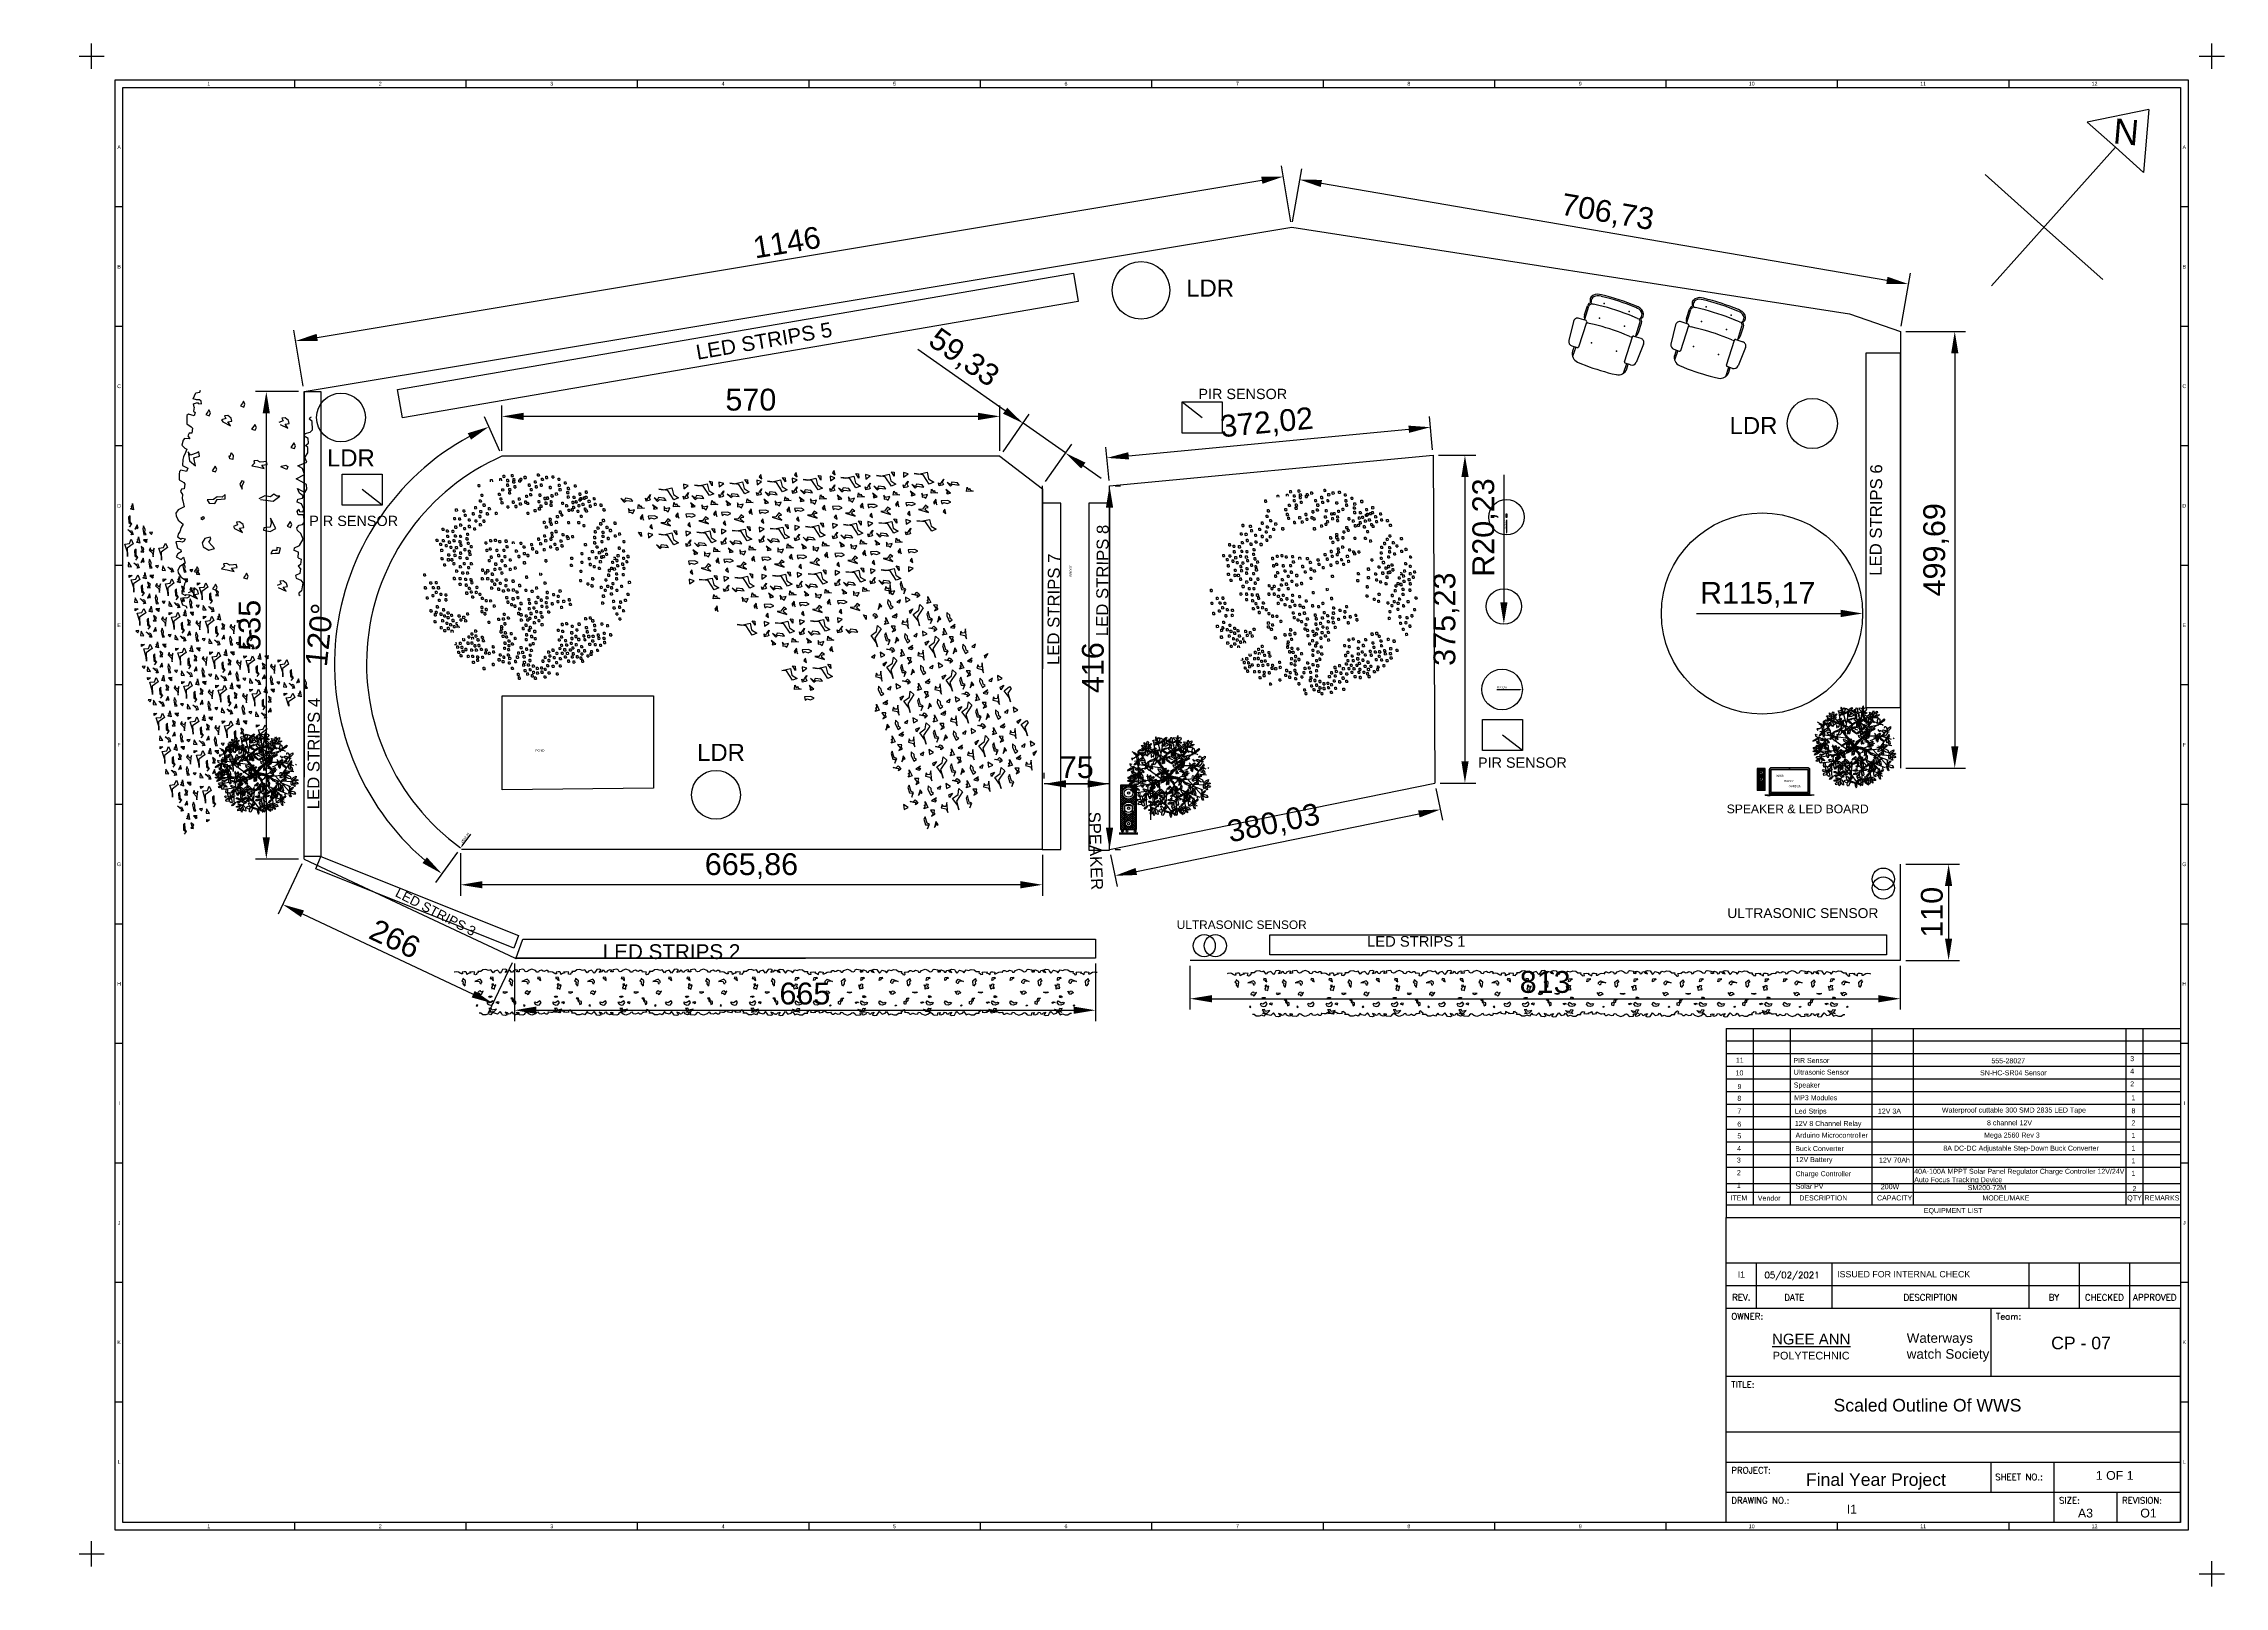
# Model space of a CAD drawing. Header units: inches. Extents: x -28 to 837, y -22 to 590.
import ezdxf
from ezdxf.enums import TextEntityAlignment as Align

# ---------------------------------------------------------------- set-up
doc = ezdxf.new("R2010")
doc.units = ezdxf.units.IN
doc.header["$MEASUREMENT"] = 0
doc.layers.add('dwgmodels.com', color=250, linetype='Continuous')
doc.styles.add('Annotative', font='arial.ttf')
doc.styles.add('ROMAND', font='romand')
doc.styles.get("Standard").update_dxf_attribs({"font": 'arial.ttf'})
doc.styles.add('Style_Arial', font='Arial')
doc.dimstyles.new('Annotative', dxfattribs={"dimscale": 0, "dimtxt": 0.18, "dimasz": 0.18, "dimexe": 0.18, "dimexo": 0.0625, "dimgap": 0.09, "dimtad": 0, "dimtih": 1, "dimtoh": 1, "dimdec": 4, "dimzin": 0, "dimdsep": 46, "dimtxsty": 'Standard', "dimcen": 0.09, "dimadec": 0, "dimazin": 0, "dimtfac": 1, "dimtdec": 4, "dimtofl": 0, "dimtmove": 0, "dimatfit": 3, "dimfxl": 1, "dimtolj": 1, "dimtzin": 0, "dimarcsym": 0})
doc.dimstyles.new('ISO-25', dxfattribs={"dimtxt": 2.5, "dimasz": 2.5, "dimexe": 1.25, "dimexo": 0.625, "dimtad": 1, "dimtxsty": 'Standard', "dimcen": 2.5, "dimadec": 0, "dimazin": 0, "dimtfac": 1, "dimtmove": 0, "dimatfit": 3, "dimfxl": 1, "dimarcsym": 0})
doc.dimstyles.get("Standard").update_dxf_attribs({"dimtxt": 0.18, "dimasz": 0.18, "dimexe": 0.18, "dimexo": 0.0625, "dimgap": 0.09, "dimtad": 0, "dimtih": 1, "dimtoh": 1, "dimdec": 4, "dimzin": 0, "dimdsep": 46, "dimtxsty": 'Standard', "dimcen": 0.09, "dimadec": 0, "dimazin": 0, "dimtfac": 1, "dimtdec": 4, "dimtofl": 0, "dimtmove": 0, "dimatfit": 3, "dimfxl": 1, "dimtolj": 1, "dimtzin": 0, "dimarcsym": 0})

# ---------------------------------------------------------------- blocks, each defined once
blk = doc.blocks.new('*D30')
at = {"color": 0, "lineweight": -2, "transparency": 16777216}
blk.add_line((1412.6, 249), (1402.7, 235.3), dxfattribs=at)
at = {"color": 0, "transparency": 16777216}
blk.add_solid([(1402.4, 235.6), (1403.1, 235.1), (1401.3, 233.3)], dxfattribs=at)
at = {"layer": 'Defpoints', "color": 0, "transparency": 16777216}
for p in [(1705.3, 654.4), (1401.3, 233.3)]:
    blk.add_point(p, dxfattribs=at)
at = {"color": 0, "transparency": 16777216, "insert": (1406.6, 244.5), "char_height": 2.5, "attachment_point": 5, "rotation": 54.1693}
blk.add_mtext('∅519,34', dxfattribs=at)
blk = doc.blocks.new('*D31')
at = {"color": 0, "lineweight": -2, "transparency": 16777216}
for p, q in [((1462.8, 100.9), (1462.8, 34.8)), ((2127.8, 100.9), (2127.8, 34.8)), ((1487.8, 47.3), (2102.8, 47.3))]:
    blk.add_line(p, q, dxfattribs=at)
at = {"color": 0, "transparency": 16777216}
for points in [[(1487.8, 51.5), (1487.8, 43.2), (1462.8, 47.3)], [(2102.8, 51.5), (2102.8, 43.2), (2127.8, 47.3)]]:
    blk.add_solid(points, dxfattribs=at)
at = {"layer": 'Defpoints', "color": 0, "transparency": 16777216}
for p in [(1462.8, 107.1), (2127.8, 107.1), (2127.8, 47.3)]:
    blk.add_point(p, dxfattribs=at)
at = {"color": 0, "transparency": 16777216, "insert": (1795.3, 66.3), "char_height": 25, "attachment_point": 5}
blk.add_mtext('665', dxfattribs=at)
blk = doc.blocks.new('*D32')
at = {"color": 0, "lineweight": -2, "transparency": 16777216}
for p, q in [((2353.6, 949.7), (2364, 1010.2)), ((3033.8, 882.7), (2386.5, 993.6)), ((3050.2, 830.3), (3060.6, 890.8))]:
    blk.add_line(p, q, dxfattribs=at)
at = {"color": 0, "transparency": 16777216}
for points in [[(2387.2, 997.7), (2385.8, 989.5), (2361.9, 997.8)], [(3034.5, 886.8), (3033.1, 878.6), (3058.4, 878.4)]]:
    blk.add_solid(points, dxfattribs=at)
at = {"layer": 'Defpoints', "color": 0, "transparency": 16777216}
for p in [(2361.9, 997.8), (2352.6, 943.5), (3049.1, 824.1)]:
    blk.add_point(p, dxfattribs=at)
at = {"color": 0, "transparency": 16777216, "insert": (2713.8, 959.1), "char_height": 25, "attachment_point": 5, "rotation": 350.273}
blk.add_mtext('706,73', dxfattribs=at)
blk = doc.blocks.new('*D33')
at = {"color": 0, "lineweight": -2, "transparency": 16777216}
for p, q in [((2236.1, 98.2), (2236.1, 48)), ((3049.1, 98.2), (3049.1, 48)), ((2261.1, 60.5), (3024.1, 60.5))]:
    blk.add_line(p, q, dxfattribs=at)
at = {"color": 0, "transparency": 16777216}
for points in [[(2261.1, 64.6), (2261.1, 56.3), (2236.1, 60.5)], [(3024.1, 64.6), (3024.1, 56.3), (3049.1, 60.5)]]:
    blk.add_solid(points, dxfattribs=at)
at = {"layer": 'Defpoints', "color": 0, "transparency": 16777216}
for p in [(2236.1, 104.4), (3049.1, 104.4), (3049.1, 60.5)]:
    blk.add_point(p, dxfattribs=at)
at = {"color": 0, "transparency": 16777216, "insert": (2642.6, 79.5), "char_height": 25, "attachment_point": 5}
blk.add_mtext('813', dxfattribs=at)
blk = doc.blocks.new('*D34')
at = {"color": 0, "lineweight": -2, "transparency": 16777216}
for p, q in [((1446, 687.2), (1428.7, 726.5)), ((1397.6, 228.3), (1372.4, 193.4))]:
    blk.add_line(p, q, dxfattribs=at)
blk.add_arc((1553.3, 443.8), 296.4, 118.6183, 229.3348, dxfattribs=at)
at = {"color": 0, "transparency": 16777216}
for points in [[(1409.5, 707.8), (1413.1, 700.3), (1433.7, 715.1)], [(1362.7, 222.3), (1357.6, 215.8), (1379.8, 203.6)]]:
    blk.add_solid(points, dxfattribs=at)
at = {"layer": 'Defpoints', "color": 0, "transparency": 16777216}
for p in [(1448.5, 681.5), (1287.1, 574.2), (1553.3, 443.8), (1401.3, 233.3)]:
    blk.add_point(p, dxfattribs=at)
at = {"color": 0, "transparency": 16777216, "insert": (1239.6, 476.9), "char_height": 25, "attachment_point": 5, "rotation": 83.9766}
blk.add_mtext('120°', dxfattribs=at)
blk = doc.blocks.new('*D35')
at = {"color": 0, "lineweight": -2, "transparency": 16777216}
for p, q in [((1448.5, 687.7), (1448.5, 739.5)), ((1993.5, 727), (1473.5, 727)), ((2018.5, 687.7), (2018.5, 739.5))]:
    blk.add_line(p, q, dxfattribs=at)
at = {"color": 0, "transparency": 16777216}
for points in [[(1473.5, 731.1), (1473.5, 722.8), (1448.5, 727)], [(1993.5, 731.1), (1993.5, 722.8), (2018.5, 727)]]:
    blk.add_solid(points, dxfattribs=at)
at = {"layer": 'Defpoints', "color": 0, "transparency": 16777216}
for p in [(1448.5, 727), (1448.5, 681.5), (2018.5, 681.5)]:
    blk.add_point(p, dxfattribs=at)
at = {"color": 0, "transparency": 16777216, "insert": (1733.5, 746), "char_height": 25, "attachment_point": 5}
blk.add_mtext('570', dxfattribs=at)
blk = doc.blocks.new('*D36')
at = {"color": 0, "lineweight": -2, "transparency": 16777216}
for p, q in [((1401.3, 227.1), (1401.3, 178.4)), ((2067.1, 225.1), (2067.1, 178.4)), ((2042.1, 190.9), (1426.3, 190.9))]:
    blk.add_line(p, q, dxfattribs=at)
at = {"color": 0, "transparency": 16777216}
for points in [[(1426.3, 195.1), (1426.3, 186.8), (1401.3, 190.9)], [(2042.1, 195.1), (2042.1, 186.8), (2067.1, 190.9)]]:
    blk.add_solid(points, dxfattribs=at)
at = {"layer": 'Defpoints', "color": 0, "transparency": 16777216}
for p in [(1401.3, 233.3), (2067.1, 231.4), (1401.3, 190.9)]:
    blk.add_point(p, dxfattribs=at)
at = {"color": 0, "transparency": 16777216, "insert": (1734.2, 212.2), "char_height": 25, "attachment_point": 5}
blk.add_mtext('665,86', dxfattribs=at)
blk = doc.blocks.new('*D37')
at = {"color": 0, "lineweight": -2, "transparency": 16777216}
for p, q in [((2024.5, 733.5), (1924.7, 803.5)), ((2022.1, 686.6), (2052.1, 729.4)), ((2093.5, 685.1), (2045, 719.1)), ((2070.7, 652.5), (2100.7, 695.3)), ((2114, 670.7), (2134.5, 656.4))]:
    blk.add_line(p, q, dxfattribs=at)
at = {"color": 0, "transparency": 16777216}
for points in [[(2026.9, 736.9), (2022.1, 730.1), (2045, 719.1)], [(2116.4, 674.1), (2111.6, 667.3), (2093.5, 685.1)]]:
    blk.add_solid(points, dxfattribs=at)
at = {"layer": 'Defpoints', "color": 0, "transparency": 16777216}
for p in [(2045, 719.1), (2018.5, 681.5), (2067.1, 647.4)]:
    blk.add_point(p, dxfattribs=at)
at = {"color": 0, "transparency": 16777216, "insert": (1976.6, 793.1), "char_height": 25, "attachment_point": 5, "rotation": 324.954}
blk.add_mtext('59,33', dxfattribs=at)
blk = doc.blocks.new('*D38')
at = {"color": 0, "lineweight": -2, "transparency": 16777216}
for p, q in [((2513.8, 688.7), (2510.2, 727)), ((2165.9, 681.9), (2486.4, 712.2)), ((2143.4, 653.6), (2139.8, 691.9))]:
    blk.add_line(p, q, dxfattribs=at)
at = {"color": 0, "transparency": 16777216}
for points in [[(2486.1, 716.4), (2486.8, 708.1), (2511.3, 714.6)], [(2165.5, 686), (2166.3, 677.7), (2141, 679.5)]]:
    blk.add_solid(points, dxfattribs=at)
at = {"layer": 'Defpoints', "color": 0, "transparency": 16777216}
for p in [(2511.3, 714.6), (2514.4, 682.5), (2144, 647.4)]:
    blk.add_point(p, dxfattribs=at)
at = {"color": 0, "transparency": 16777216, "insert": (2324.1, 718.2), "char_height": 25, "attachment_point": 5, "rotation": 5.4108}
blk.add_mtext('372,02', dxfattribs=at)
blk = doc.blocks.new('*D39')
at = {"color": 0, "lineweight": -2, "transparency": 16777216}
for p, q in [((2517.6, 301.1), (2525.1, 264.8)), ((2174.7, 206.2), (2498.1, 272)), ((2145.3, 225.3), (2152.7, 188.9))]:
    blk.add_line(p, q, dxfattribs=at)
at = {"color": 0, "transparency": 16777216}
for points in [[(2497.2, 276.1), (2498.9, 267.9), (2522.6, 277)], [(2173.8, 210.2), (2175.5, 202.1), (2150.2, 201.2)]]:
    blk.add_solid(points, dxfattribs=at)
at = {"layer": 'Defpoints', "color": 0, "transparency": 16777216}
for p in [(2516.4, 307.3), (2522.6, 277), (2144, 231.4)]:
    blk.add_point(p, dxfattribs=at)
at = {"color": 0, "transparency": 16777216, "insert": (2332.1, 259.9), "char_height": 25, "attachment_point": 5, "rotation": 11.5136}
blk.add_mtext('380,03', dxfattribs=at)
blk = doc.blocks.new('*D40')
at = {"color": 0, "lineweight": -2, "transparency": 16777216}
for p, q in [((2067.1, 643.9), (2067.1, 437.9)), ((2067.2, 644), (2067.3, 644)), ((2067.1, 231.6), (2067.1, 437.5)), ((2067.2, 231.4), (2067.3, 231.4))]:
    blk.add_line(p, q, dxfattribs=at)
at = {"color": 0, "transparency": 16777216}
for points in [[(2067.1, 643.9), (2067.1, 643.9), (2067.1, 644)], [(2067.1, 231.6), (2067.1, 231.6), (2067.1, 231.4)]]:
    blk.add_solid(points, dxfattribs=at)
at = {"layer": 'Defpoints', "color": 0, "transparency": 16777216}
for p in [(2067.1, 644), (2067.1, 644), (2067.1, 231.4)]:
    blk.add_point(p, dxfattribs=at)
at = {"color": 0, "transparency": 16777216, "insert": (2067.1, 437.7), "char_height": 0.18, "attachment_point": 5}
blk.add_mtext('\\A1;412.6470', dxfattribs=at)
blk = doc.blocks.new('*D41')
at = {"color": 0, "lineweight": -2, "transparency": 16777216}
for p, q in [((2150.3, 647.4), (2156.5, 647.4)), ((2144, 622.4), (2144, 256.4)), ((2150.3, 231.4), (2156.5, 231.4))]:
    blk.add_line(p, q, dxfattribs=at)
at = {"color": 0, "transparency": 16777216}
for points in [[(2139.8, 622.4), (2148.2, 622.4), (2144, 647.4)], [(2139.8, 256.4), (2148.2, 256.4), (2144, 231.4)]]:
    blk.add_solid(points, dxfattribs=at)
at = {"layer": 'Defpoints', "color": 0, "transparency": 16777216}
for p in [(2144, 647.4), (2144, 231.4), (2144, 231.4)]:
    blk.add_point(p, dxfattribs=at)
at = {"color": 0, "transparency": 16777216, "insert": (2125, 439.4), "char_height": 25, "attachment_point": 5, "rotation": 90}
blk.add_mtext('416', dxfattribs=at)
blk = doc.blocks.new('*D42')
at = {"color": 0, "lineweight": -2, "transparency": 16777216}
for p, q in [((2520.6, 682.5), (2563.3, 682.5)), ((2550.8, 657.5), (2550.8, 332.3)), ((2522.6, 307.3), (2563.3, 307.3))]:
    blk.add_line(p, q, dxfattribs=at)
at = {"color": 0, "transparency": 16777216}
for points in [[(2546.7, 657.5), (2555, 657.5), (2550.8, 682.5)], [(2546.7, 332.3), (2555, 332.3), (2550.8, 307.3)]]:
    blk.add_solid(points, dxfattribs=at)
at = {"layer": 'Defpoints', "color": 0, "transparency": 16777216}
for p in [(2514.4, 682.5), (2516.4, 307.3), (2550.8, 307.3)]:
    blk.add_point(p, dxfattribs=at)
at = {"color": 0, "transparency": 16777216, "insert": (2529.6, 494.9), "char_height": 25, "attachment_point": 5, "rotation": 90}
blk.add_mtext('375,23', dxfattribs=at)
blk = doc.blocks.new('*D43')
at = {"color": 0, "lineweight": -2, "transparency": 16777216}
for p, q in [((2069, 312.6), (2069, 318.9)), ((2094, 306.4), (2119, 306.4)), ((2144, 312.6), (2144, 318.9))]:
    blk.add_line(p, q, dxfattribs=at)
at = {"color": 0, "transparency": 16777216}
for points in [[(2094, 310.6), (2094, 302.2), (2069, 306.4)], [(2119, 310.6), (2119, 302.2), (2144, 306.4)]]:
    blk.add_solid(points, dxfattribs=at)
at = {"layer": 'Defpoints', "color": 0, "transparency": 16777216}
for p in [(2069, 306.4), (2144, 306.4), (2144, 306.4)]:
    blk.add_point(p, dxfattribs=at)
at = {"color": 0, "transparency": 16777216, "insert": (2106.5, 325.4), "char_height": 25, "attachment_point": 5}
blk.add_mtext('75', dxfattribs=at)
blk = doc.blocks.new('*D44')
at = {"color": 0, "lineweight": -2, "transparency": 16777216}
blk.add_line((2598.4, 608.5), (2598.4, 594), dxfattribs=at)
at = {"color": 0, "transparency": 16777216}
blk.add_solid([(2597.9, 594), (2598.8, 594), (2598.4, 591.5)], dxfattribs=at)
at = {"layer": 'Defpoints', "color": 0, "transparency": 16777216}
for p in [(2598.4, 611.7), (2598.4, 591.5)]:
    blk.add_point(p, dxfattribs=at)
at = {"color": 0, "transparency": 16777216, "insert": (2596.2, 602.5), "char_height": 2.5, "attachment_point": 5, "rotation": 90}
blk.add_mtext('R20,23', dxfattribs=at)
blk = doc.blocks.new('*D45')
at = {"color": 0, "lineweight": -2, "transparency": 16777216}
blk.add_line((2595.3, 660.1), (2595.3, 514.3), dxfattribs=at)
at = {"color": 0, "transparency": 16777216}
blk.add_solid([(2591.2, 514.3), (2599.5, 514.3), (2595.3, 489.3)], dxfattribs=at)
at = {"layer": 'Defpoints', "color": 0, "transparency": 16777216}
for p in [(2595.3, 509.5), (2595.3, 489.3)]:
    blk.add_point(p, dxfattribs=at)
at = {"color": 0, "transparency": 16777216, "insert": (2574.1, 599.7), "char_height": 25, "attachment_point": 5, "rotation": 90}
blk.add_mtext('R20,23', dxfattribs=at)
blk = doc.blocks.new('*D23')
at = {"color": 0, "lineweight": -2, "transparency": 16777216}
blk.add_line((2587.3, 414.5), (2614.1, 414.5), dxfattribs=at)
at = {"color": 0, "transparency": 16777216}
blk.add_solid([(2614.1, 414.9), (2614.1, 414), (2616.6, 414.5)], dxfattribs=at)
at = {"layer": 'Defpoints', "color": 0, "transparency": 16777216}
for p in [(2593.3, 414.5), (2616.6, 414.5)]:
    blk.add_point(p, dxfattribs=at)
at = {"color": 0, "transparency": 16777216, "insert": (2593.3, 416.6), "char_height": 2.5, "attachment_point": 5}
blk.add_mtext('R23,26', dxfattribs=at)
blk = doc.blocks.new('*D24')
at = {"color": 0, "lineweight": -2, "transparency": 16777216}
blk.add_line((2815.8, 501.4), (2981, 501.4), dxfattribs=at)
at = {"color": 0, "transparency": 16777216}
blk.add_solid([(2981, 505.6), (2981, 497.3), (3006, 501.4)], dxfattribs=at)
at = {"layer": 'Defpoints', "color": 0, "transparency": 16777216}
for p in [(2890.8, 501.4), (3006, 501.4)]:
    blk.add_point(p, dxfattribs=at)
at = {"color": 0, "transparency": 16777216, "insert": (2885.9, 522.7), "char_height": 25, "attachment_point": 5}
blk.add_mtext('R115,17', dxfattribs=at)
blk = doc.blocks.new('*D25')
at = {"color": 0, "lineweight": -2, "transparency": 16777216}
for p, q in [((3055.4, 214.4), (3116.9, 214.4)), ((3104.4, 189.4), (3104.4, 129.4)), ((3055.4, 104.4), (3116.9, 104.4))]:
    blk.add_line(p, q, dxfattribs=at)
at = {"color": 0, "transparency": 16777216}
for points in [[(3100.2, 189.4), (3108.5, 189.4), (3104.4, 214.4)], [(3100.2, 129.4), (3108.5, 129.4), (3104.4, 104.4)]]:
    blk.add_solid(points, dxfattribs=at)
at = {"layer": 'Defpoints', "color": 0, "transparency": 16777216}
for p in [(3049.1, 214.4), (3049.1, 104.4), (3104.4, 104.4)]:
    blk.add_point(p, dxfattribs=at)
at = {"color": 0, "transparency": 16777216, "insert": (3085.3, 159.4), "char_height": 25, "attachment_point": 5, "rotation": 90}
blk.add_mtext('110', dxfattribs=at)
blk = doc.blocks.new('*D26')
at = {"color": 0, "lineweight": -2, "transparency": 16777216}
for p, q in [((3055.4, 824.1), (3123.9, 824.1)), ((3111.4, 799.1), (3111.4, 349.4)), ((3055.4, 324.4), (3123.9, 324.4))]:
    blk.add_line(p, q, dxfattribs=at)
at = {"color": 0, "transparency": 16777216}
for points in [[(3107.3, 799.1), (3115.6, 799.1), (3111.4, 824.1)], [(3107.3, 349.4), (3115.6, 349.4), (3111.4, 324.4)]]:
    blk.add_solid(points, dxfattribs=at)
at = {"layer": 'Defpoints', "color": 0, "transparency": 16777216}
for p in [(3049.1, 824.1), (3049.1, 324.4), (3111.4, 324.4)]:
    blk.add_point(p, dxfattribs=at)
at = {"color": 0, "transparency": 16777216, "insert": (3090.2, 574.3), "char_height": 25, "attachment_point": 5, "rotation": 90}
blk.add_mtext('499,69', dxfattribs=at)
blk = doc.blocks.new('*D27')
at = {"color": 0, "lineweight": -2, "transparency": 16777216}
for p, q in [((1219.4, 214.8), (1192.3, 157.1)), ((1220.2, 157.8), (1415.7, 65.8)), ((1460.1, 101.5), (1433, 43.8))]:
    blk.add_line(p, q, dxfattribs=at)
at = {"color": 0, "transparency": 16777216}
for points in [[(1222, 161.5), (1218.5, 154), (1197.6, 168.4)], [(1417.4, 69.5), (1413.9, 62), (1438.3, 55.1)]]:
    blk.add_solid(points, dxfattribs=at)
at = {"layer": 'Defpoints', "color": 0, "transparency": 16777216}
for p in [(1222.1, 220.4), (1462.8, 107.1), (1438.3, 55.1)]:
    blk.add_point(p, dxfattribs=at)
at = {"color": 0, "transparency": 16777216, "insert": (1326.1, 129), "char_height": 25, "attachment_point": 5, "rotation": 334.7889}
blk.add_mtext('266', dxfattribs=at)
blk = doc.blocks.new('*D28')
at = {"color": 0, "lineweight": -2, "transparency": 16777216}
for p, q in [((1215.9, 755.4), (1166.4, 755.4)), ((1178.9, 730.4), (1178.9, 245.4)), ((1215.9, 220.4), (1166.4, 220.4))]:
    blk.add_line(p, q, dxfattribs=at)
at = {"color": 0, "transparency": 16777216}
for points in [[(1174.7, 730.4), (1183, 730.4), (1178.9, 755.4)], [(1174.7, 245.4), (1183, 245.4), (1178.9, 220.4)]]:
    blk.add_solid(points, dxfattribs=at)
at = {"layer": 'Defpoints', "color": 0, "transparency": 16777216}
for p in [(1222.1, 755.4), (1178.9, 220.4), (1222.1, 220.4)]:
    blk.add_point(p, dxfattribs=at)
at = {"color": 0, "transparency": 16777216, "insert": (1159.8, 487.9), "char_height": 25, "attachment_point": 5, "rotation": 90}
blk.add_mtext('535', dxfattribs=at)
blk = doc.blocks.new('*D29')
at = {"color": 0, "lineweight": -2, "transparency": 16777216}
for p, q in [((2351.5, 949.7), (2340.9, 1013.8)), ((1237.1, 817.4), (2318.3, 997.3)), ((1221.1, 761.6), (1210.4, 825.6))]:
    blk.add_line(p, q, dxfattribs=at)
at = {"color": 0, "transparency": 16777216}
for points in [[(2317.6, 1001.4), (2319, 993.2), (2342.9, 1001.4)], [(1236.5, 821.5), (1237.8, 813.3), (1212.5, 813.3)]]:
    blk.add_solid(points, dxfattribs=at)
at = {"layer": 'Defpoints', "color": 0, "transparency": 16777216}
for p in [(2342.9, 1001.4), (2352.6, 943.5), (1222.1, 755.4)]:
    blk.add_point(p, dxfattribs=at)
at = {"color": 0, "transparency": 16777216, "insert": (1774.6, 926.1), "char_height": 25, "attachment_point": 5, "rotation": 9.4486}
blk.add_mtext('1146', dxfattribs=at)
blk = doc.blocks.new('tree')
at = {"color": 60}
for p, q in [((-2053, 1237), (-2260, 1348)), ((-2188, 1263), (-2031, 1174)), ((-1876, 1424), (-1937, 1356)), ((-1937, 1356), (-1935, 1222)), ((-1840, 1290), (-1876, 1424)), ((-1859, 1154), (-1840, 1290)), ((-1853, 1411), (-1850, 1450)), ((-1706, 1378), (-1853, 1411)), ((-1850, 1450), (-1780, 1470)), ((-1809, 1188), (-1799, 1265)), ((-1799, 1265), (-1716, 1313)), ((-1780, 1470), (-1666, 1453)), ((-1747, 1701), (-1644, 1714)), ((-1634, 1582), (-1747, 1701)), ((-1583, 1436), (-1722, 1531)), ((-1716, 1313), (-1646, 1321)), ((-1636, 1272), (-1709, 1206)), ((-1620, 1409), (-1706, 1378)), ((-1704, 1566), (-1625, 1554)), ((-1666, 1453), (-1620, 1409)), ((-1646, 1321), (-1636, 1272)), ((-1644, 1714), (-1510, 1626)), ((-1487, 1513), (-1634, 1582)), ((-1626, 1194), (-1554, 1362)), ((-1625, 1554), (-1514, 1488)), ((-1583, 1809), (-1580, 1880)), ((-1520, 1683), (-1583, 1809)), ((-1483, 1427), (-1583, 1436)), ((-1580, 1880), (-1498, 1810)), ((-1519, 1266), (-1567, 1134)), ((-1554, 1362), (-1519, 1351)), ((-1458, 1624), (-1520, 1683)), ((-1519, 1351), (-1519, 1266)), ((-1514, 1488), (-1483, 1427)), ((-1510, 1626), (-1436, 1542)), ((-1498, 1810), (-1426, 1642)), ((-1436, 1542), (-1487, 1513)), ((-1485, 1312), (-1475, 1424)), ((-1457, 1154), (-1485, 1312)), ((-1475, 1424), (-1419, 1406)), ((-1426, 1642), (-1458, 1624)), ((-1435, 1763), (-1432, 1861)), ((-1392, 1737), (-1435, 1763)), ((-1432, 1861), (-1377, 1946)), ((-1428, 1546), (-1353, 1612)), ((-1362, 1526), (-1428, 1546)), ((-1419, 1406), (-1368, 1252)), ((-1350, 1793), (-1392, 1737)), ((-1377, 1946), (-1328, 1886)), ((-1376, 1178), (-1219, 1268)), ((-1368, 1252), (-1376, 1088)), ((-1290, 1343), (-1370, 1343)), ((-1238, 1561), (-1362, 1526)), ((-1221, 1490), (-1355, 1528)), ((-1355, 1528), (-1328, 1441)), ((-1353, 1612), (-1188, 1647)), ((-1328, 1886), (-1350, 1793)), ((-1347, 1657), (-1310, 1741)), ((-1283, 1660), (-1347, 1657)), ((-1328, 1441), (-1211, 1374)), ((-1310, 1741), (-1184, 1825)), ((-1160, 1324), (-1284, 1281)), ((-1192, 1731), (-1283, 1660)), ((-1175, 1610), (-1238, 1561)), ((-1115, 1405), (-1221, 1490)), ((-1219, 1268), (-1160, 1324)), ((-1211, 1374), (-1119, 1352)), ((-1159, 1795), (-1192, 1731)), ((-1184, 1825), (-1159, 1795)), ((-1142, 1506), (-1179, 1426)), ((-1113, 1228), (-1137, 1285)), ((-1119, 1352), (-1115, 1405)), ((-1118, 1365), (-1078, 1470)), ((-1038, 1364), (-1118, 1365)), ((-1080, 1991), (-975, 2021)), ((-1043, 1919), (-1080, 1991)), ((-1078, 1470), (-925, 1567)), ((-1027, 1333), (-1076, 1314)), ((-922, 1873), (-1043, 1919)), ((-928, 1448), (-1038, 1364)), ((-1006, 1240), (-1027, 1333)), ((-997, 1727), (-963, 1788)), ((-976, 1704), (-997, 1727)), ((-907, 1279), (-984, 1308)), ((-984, 1308), (-891, 1214)), ((-856, 1795), (-976, 1704)), ((-975, 2021), (-822, 1946)), ((-963, 1788), (-875, 1863)), ((-917, 1391), (-958, 1346)), ((-958, 1346), (-865, 1347)), ((-906, 2205), (-933, 2144)), ((-933, 2144), (-910, 2036)), ((-891, 1527), (-928, 1448)), ((-925, 1567), (-891, 1527)), ((-839, 1890), (-922, 1873)), ((-803, 1436), (-917, 1391)), ((-910, 2036), (-878, 1968)), ((-758, 1176), (-907, 1279)), ((-863, 2102), (-906, 2205)), ((-893, 1082), (-855, 1271)), ((-878, 1968), (-853, 1992)), ((-875, 1863), (-817, 1874)), ((-664, 1900), (-865, 1778)), ((-865, 1778), (-855, 1759)), ((-865, 1347), (-720, 1414)), ((-853, 1992), (-863, 2102)), ((-817, 1874), (-856, 1795)), ((-855, 1759), (-756, 1797)), ((-855, 1271), (-792, 1346)), ((-842, 1830), (-807, 1827)), ((-822, 1946), (-839, 1890)), ((-822, 2069), (-750, 2166)), ((-814, 1956), (-822, 2069)), ((-749, 1923), (-814, 1956)), ((-807, 1827), (-790, 1747)), ((-804, 1891), (-723, 1932)), ((-755, 1849), (-804, 1891)), ((-730, 1441), (-803, 1436)), ((-792, 1346), (-763, 1202)), ((-756, 1797), (-598, 1887)), ((-642, 1843), (-755, 1849)), ((-750, 2166), (-672, 2094)), ((-694, 1987), (-749, 1923)), ((-601, 2110), (-735, 2148)), ((-735, 2148), (-708, 2061)), ((-720, 1414), (-730, 1441)), ((-672, 2094), (-694, 1987)), ((-539, 1943), (-664, 1900)), ((-576, 1870), (-642, 1843)), ((-495, 2024), (-601, 2110)), ((-598, 1887), (-539, 1943)), ((-591, 1993), (-499, 1972)), ((-576, 1911), (-576, 1870)), ((-565, 1423), (-546, 1451)), ((-408, 1294), (-565, 1423)), ((-555, 1820), (-557, 1660)), ((-557, 1660), (-528, 1657)), ((-517, 1904), (-555, 1820)), ((-547, 1473), (-467, 1521)), ((-538, 1442), (-547, 1473)), ((-546, 1451), (-459, 1417)), ((-339, 1485), (-538, 1442)), ((-528, 1657), (-501, 1725)), ((-493, 1848), (-517, 1904)), ((-501, 1725), (-493, 1848)), ((-499, 1972), (-495, 2024)), ((-498, 1984), (-458, 2089)), ((-418, 1983), (-498, 1984)), ((-487, 1800), (-464, 1663)), ((-467, 1521), (-316, 1562)), ((-464, 1663), (-397, 1725)), ((-459, 1417), (-334, 1324)), ((-458, 2089), (-305, 2186)), ((-317, 1808), (-446, 1695)), ((-446, 1695), (-338, 1664)), ((-308, 2067), (-418, 1983)), ((-297, 1258), (-408, 1294)), ((-386, 1859), (-406, 1952)), ((-397, 1725), (-386, 1859)), ((-351, 2012), (-335, 2041)), ((-297, 2010), (-337, 1965)), ((-334, 1324), (-297, 1258)), ((-2331, 401), (-2533, 280)), ((-2533, 280), (-2523, 261)), ((-2523, 261), (-2424, 298)), ((-2424, 298), (-2266, 387)), ((-2267, 610), (-2401, 649)), ((-2401, 649), (-2374, 562)), ((-2374, 562), (-2258, 493)), ((-2207, 443), (-2331, 401)), ((-2196, 199), (-2329, 237)), ((-2329, 237), (-2302, 150)), ((-2316, 14), (-2279, 26)), ((-2290, -135), (-2316, 14)), ((-2302, 150), (-2186, 82)), ((-2128, 957), (-2299, 969)), ((-2299, 969), (-2245, 870)), ((-2279, 26), (-2233, -30)), ((-2266, 387), (-2207, 443)), ((-2134, 32), (-2259, -11)), ((-2258, 493), (-2166, 471)), ((-2223, 320), (-2226, 160)), ((-2226, 160), (-2197, 157)), ((-2184, 404), (-2223, 320)), ((-2197, 157), (-2169, 225)), ((-2089, 113), (-2196, 199)), ((-2193, -24), (-2134, 32)), ((-2186, 82), (-2093, 61)), ((-2161, 348), (-2184, 404)), ((-2169, 225), (-2161, 348)), ((-2166, 471), (-2161, 524)), ((-2157, 572), (-2111, 668)), ((-2089, 591), (-2157, 572)), ((-2120, 1008), (-2011, 1063)), ((-2111, 668), (-1971, 786)), ((-2093, 73), (-2052, 178)), ((-2093, 61), (-2089, 113)), ((-2013, 73), (-2093, 73)), ((-1986, 687), (-2089, 591)), ((-2087, 818), (-1971, 815)), ((-1971, 404), (-2084, 322)), ((-2084, 322), (-1999, 290)), ((-2050, 22), (-2082, -111)), ((-1974, 1112), (-2066, 1102)), ((-1952, 1152), (-2053, 1237)), ((-2001, 41), (-2050, 22)), ((-2031, 1174), (-1952, 1152)), ((-1902, 156), (-2013, 73)), ((-2011, 1063), (-1974, 1112)), ((-2007, 1125), (-1975, 1134)), ((-1972, 925), (-2007, 1125)), ((-1981, -52), (-2001, 41)), ((-1999, 290), (-1874, 340)), ((-1946, 761), (-1986, 687)), ((-1971, 815), (-1979, 880)), ((-1975, 1134), (-1931, 1052)), ((-1912, 825), (-1972, 925)), ((-1971, 786), (-1946, 761)), ((-1838, 435), (-1971, 404)), ((-1882, -13), (-1958, 16)), ((-1958, 16), (-1865, -77)), ((-1941, 614), (-1907, 788)), ((-1916, 514), (-1941, 614)), ((-1935, 1222), (-1907, 1131)), ((-1892, 99), (-1932, 54)), ((-1932, 54), (-1839, 55)), ((-1931, 1052), (-1897, 899)), ((-1875, 570), (-1916, 514)), ((-1897, 899), (-1912, 825)), ((-1907, 1131), (-1859, 1154)), ((-1907, 788), (-1872, 785)), ((-1865, 236), (-1902, 156)), ((-1900, 275), (-1865, 236)), ((-1778, 145), (-1892, 99)), ((-1886, 816), (-1844, 920)), ((-1806, 814), (-1886, 816)), ((-1856, 704), (-1875, 570)), ((-1874, 340), (-1800, 399)), ((-1845, 225), (-1874, -9)), ((-1872, 785), (-1856, 704)), ((-1853, -12), (-1821, 89)), ((-1803, 350), (-1845, 225)), ((-1844, 920), (-1690, 1016)), ((-1839, 55), (-1694, 122)), ((-1800, 399), (-1838, 435)), ((-1821, 89), (-1795, 268)), ((-1709, 1206), (-1809, 1188)), ((-1695, 896), (-1806, 814)), ((-1795, 268), (-1803, 350)), ((-1794, -59), (-1752, 79)), ((-1704, 150), (-1778, 145)), ((-1699, 327), (-1757, 343)), ((-1757, 343), (-1715, 261)), ((-1752, 79), (-1664, 14)), ((-1560, 738), (-1731, 748)), ((-1731, 748), (-1675, 651)), ((-1715, 261), (-1591, 160)), ((-1694, 122), (-1704, 150)), ((-1608, 245), (-1699, 327)), ((-1656, 975), (-1695, 896)), ((-1690, 1016), (-1656, 975)), ((-1675, 651), (-1517, 600)), ((-1664, 14), (-1659, -123)), ((-1621, 1086), (-1626, 1194)), ((-1567, 1134), (-1621, 1086)), ((-1570, 181), (-1608, 245)), ((-1591, 160), (-1570, 181)), ((-1409, 664), (-1560, 738)), ((-1549, 377), (-1520, 442)), ((-1521, 347), (-1549, 377)), ((-1400, 433), (-1521, 347)), ((-1520, 442), (-1433, 515)), ((-1517, 600), (-1400, 599)), ((-1486, 1159), (-1475, 1140)), ((-1475, 1140), (-1376, 1178)), ((-1376, 1088), (-1457, 1154)), ((-1374, 12), (-1448, -86)), ((-1433, 515), (-1369, 519)), ((-1400, 599), (-1409, 664)), ((-1369, 519), (-1400, 433)), ((-1398, 624), (-1373, 772)), ((-1372, 539), (-1398, 624)), ((-1398, 40), (-1374, 12)), ((-1387, 457), (-1318, 478)), ((-1383, 373), (-1387, 457)), ((-1373, 772), (-1342, 770)), ((-1337, 587), (-1372, 539)), ((-1345, 543), (-1296, 612)), ((-1318, 490), (-1345, 543)), ((-1342, 770), (-1325, 702)), ((-1325, 702), (-1337, 587)), ((-1220, 281), (-1326, 280)), ((-1323, 795), (-1217, 859)), ((-1311, 760), (-1323, 795)), ((-1156, 541), (-1318, 490)), ((-1318, 478), (-1234, 401)), ((-1049, 832), (-1311, 760)), ((-1272, -171), (-1240, 3)), ((-1263, 513), (-1264, 478)), ((-1264, 478), (-1182, 406)), ((-1192, 485), (-1263, 513)), ((-1240, 3), (-1205, 0)), ((-1234, 401), (-1220, 281)), ((-1217, 859), (-1018, 922)), ((-1205, 0), (-1188, -80)), ((-1102, 423), (-1192, 485)), ((-1182, 406), (-1079, 361)), ((-1175, 1200), (-1178, 1041)), ((-1178, 1041), (-1148, 1038)), ((-1177, 662), (-1100, 635)), ((-1100, 635), (-1156, 541)), ((-1148, 1038), (-1121, 1106)), ((-1101, 1099), (-1106, 1052)), ((-1079, 361), (-1102, 423)), ((-1025, 1084), (-1101, 1099)), ((-1084, 1044), (-1017, 1106)), ((-1055, 685), (-1008, 814)), ((-998, 592), (-1055, 685)), ((-1021, 982), (-910, 954)), ((-1018, 922), (-920, 917)), ((-1017, 1106), (-1006, 1240)), ((-1008, 814), (-941, 887)), ((-907, 705), (-998, 592)), ((-941, 887), (-887, 843)), ((-910, 954), (-930, 1030)), ((-717, 113), (-919, -9)), ((-908, -28), (-809, 10)), ((-887, 843), (-907, 705)), ((-876, 966), (-893, 1082)), ((-891, 1214), (-694, 1085)), ((-825, 959), (-876, 966)), ((-664, 909), (-865, 787)), ((-865, 787), (-855, 769)), ((-855, 769), (-756, 806)), ((-831, 873), (-853, 846)), ((-853, 846), (-805, 774)), ((-676, 764), (-831, 873)), ((-763, 1202), (-825, 959)), ((-809, 10), (-652, 100)), ((-805, 774), (-690, 684)), ((-654, 323), (-788, 360)), ((-788, 360), (-761, 274)), ((-761, 274), (-644, 206)), ((-682, 1102), (-758, 1176)), ((-756, 806), (-598, 896)), ((-601, 1119), (-735, 1157)), ((-735, 1157), (-708, 1070)), ((-708, 1070), (-591, 1002)), ((-690, 684), (-620, 670)), ((-620, 670), (-676, 764)), ((-539, 953), (-664, 909)), ((-495, 1033), (-601, 1119)), ((-598, 896), (-539, 953)), ((-591, 1002), (-499, 981)), ((-517, 913), (-555, 829)), ((-493, 857), (-517, 913)), ((-501, 735), (-493, 857)), ((-499, 981), (-495, 1033)), ((-498, 993), (-458, 1098)), ((-418, 993), (-498, 993)), ((-456, 942), (-487, 809)), ((-458, 1098), (-305, 1196)), ((-406, 961), (-456, 942)), ((-308, 1076), (-418, 993)), ((-386, 868), (-406, 961)), ((-397, 734), (-386, 868)), ((-287, 907), (-363, 936)), ((-363, 936), (-271, 843)), ((-297, 1019), (-337, 974)), ((-334, 1212), (-324, 1193)), ((-138, 804), (-287, 907)), ((-62, 731), (-138, 804)), ((-2526, -326), (-2429, -279)), ((-2461, -357), (-2526, -326)), ((-2505, -113), (-2430, -93)), ((-2449, -198), (-2505, -113)), ((-2321, -350), (-2461, -357)), ((-2259, -11), (-2460, -133)), ((-2460, -133), (-2450, -151)), ((-2450, -151), (-2351, -114)), ((-2360, -240), (-2449, -198)), ((-2430, -93), (-2353, -151)), ((-2429, -279), (-2246, -281)), ((-2429, -551), (-2399, -451)), ((-2275, -495), (-2429, -551)), ((-2399, -451), (-2265, -364)), ((-2319, -212), (-2360, -240)), ((-2353, -151), (-2319, -212)), ((-2351, -114), (-2193, -24)), ((-2257, -805), (-2351, -866)), ((-2351, -866), (-2286, -881)), ((-2340, -705), (-2284, -616)), ((-2232, -758), (-2340, -705)), ((-2242, -318), (-2321, -350)), ((-2227, -202), (-2290, -135)), ((-2286, -881), (-2184, -840)), ((-2284, -616), (-2175, -618)), ((-2152, -389), (-2275, -495)), ((-2265, -364), (-2158, -330)), ((-2151, -776), (-2257, -805)), ((-2246, -281), (-2242, -318)), ((-2233, -30), (-2205, -142)), ((-2122, -731), (-2232, -758)), ((-2205, -142), (-2227, -202)), ((-2158, -321), (-2189, -226)), ((-2184, -840), (-2123, -796)), ((-2175, -618), (-2102, -661)), ((-2114, -269), (-2158, -321)), ((-2158, -330), (-2152, -389)), ((-2158, -900), (-2111, -737)), ((-2109, -999), (-2158, -900)), ((-2150, -91), (-2152, -251)), ((-2152, -251), (-2123, -254)), ((-2123, -796), (-2151, -776)), ((-2111, -7), (-2150, -91)), ((-2123, -254), (-2096, -185)), ((-2102, -661), (-2122, -731)), ((-2121, -489), (-2081, -481)), ((-2115, -637), (-2121, -489)), ((-2116, -64), (-2096, -141)), ((-2060, -709), (-2115, -637)), ((-2096, -141), (-2114, -269)), ((-2088, -63), (-2111, -7)), ((-2111, -737), (-2053, -743)), ((-2045, -949), (-2109, -999)), ((-2096, -185), (-2088, -63)), ((-2082, -111), (-2058, -248)), ((-2081, -481), (-2042, -541)), ((-2028, -654), (-2060, -709)), ((-2058, -248), (-1991, -186)), ((-2053, -743), (-2022, -822)), ((-2022, -822), (-2045, -949)), ((-2042, -541), (-2028, -654)), ((-2020, -774), (-2042, -719)), ((-2042, -719), (-1956, -743)), ((-1930, -847), (-2020, -774)), ((-1863, -161), (-2002, -121)), ((-2002, -541), (-1957, -443)), ((-1934, -521), (-2002, -541)), ((-1991, -186), (-1981, -52)), ((-1956, -743), (-1845, -845)), ((-1833, -423), (-1934, -521)), ((-1864, -870), (-1930, -847)), ((-1917, -1140), (-1885, -965)), ((-1885, -965), (-1850, -968)), ((-1733, -116), (-1882, -13)), ((-1874, -9), (-1853, -12)), ((-1865, -77), (-1669, -207)), ((-1845, -845), (-1864, -870)), ((-1791, -210), (-1863, -161)), ((-1850, -968), (-1833, -1049)), ((-1833, -1049), (-1850, -1184)), ((-1793, -348), (-1833, -423)), ((-1819, -324), (-1793, -348)), ((-1802, -244), (-1791, -210)), ((-1760, -195), (-1794, -59)), ((-1775, -325), (-1725, -314)), ((-1742, -574), (-1775, -325)), ((-1694, -216), (-1760, -195)), ((-1661, -697), (-1742, -574)), ((-1656, -189), (-1733, -116)), ((-1725, -314), (-1666, -414)), ((-1702, -251), (-1614, -124)), ((-1610, -219), (-1702, -251)), ((-1585, -274), (-1698, -289)), ((-1698, -289), (-1651, -352)), ((-1659, -123), (-1694, -216)), ((-1669, -207), (-1656, -189)), ((-1666, -414), (-1631, -604)), ((-1631, -604), (-1661, -697)), ((-1651, -352), (-1543, -367)), ((-1572, -788), (-1643, -802)), ((-1643, -802), (-1555, -868)), ((-1637, -1207), (-1593, -1110)), ((-1593, -1110), (-1454, -990)), ((-1479, -307), (-1585, -274)), ((-1433, -828), (-1572, -788)), ((-1468, -1090), (-1569, -1187)), ((-1555, -868), (-1372, -911)), ((-1543, -367), (-1467, -352)), ((-1266, -506), (-1468, -628)), ((-1468, -628), (-1458, -647)), ((-1429, -1015), (-1468, -1090)), ((-1458, -647), (-1358, -609)), ((-1454, -990), (-1429, -1015)), ((-1360, -877), (-1433, -828)), ((-1339, -238), (-1377, -38)), ((-1372, -911), (-1360, -877)), ((-1364, -727), (-1321, -588)), ((-1330, -862), (-1364, -727)), ((-1358, -609), (-1201, -519)), ((-1345, -29), (-1300, -111)), ((-1344, -992), (-1295, -981)), ((-1312, -1241), (-1344, -992)), ((-1277, -337), (-1339, -238)), ((-1203, -297), (-1337, -259)), ((-1337, -259), (-1310, -346)), ((-1264, -883), (-1330, -862)), ((-1310, -346), (-1194, -413)), ((-1300, -111), (-1263, -263)), ((-1295, -981), (-1236, -1082)), ((-1263, -263), (-1277, -337)), ((-1071, -1126), (-1273, -1247)), ((-1245, -271), (-1272, -171)), ((-1272, -918), (-1184, -791)), ((-1179, -886), (-1272, -918)), ((-1155, -941), (-1267, -957)), ((-1267, -957), (-1221, -1019)), ((-1142, -463), (-1266, -506)), ((-1229, -790), (-1264, -883)), ((-1205, -215), (-1245, -271)), ((-1236, -1082), (-1200, -1271)), ((-1234, -653), (-1229, -790)), ((-1230, -271), (-1190, -166)), ((-1150, -272), (-1230, -271)), ((-1221, -1019), (-1113, -1034)), ((-1188, -80), (-1205, -215)), ((-1097, -382), (-1203, -297)), ((-1201, -519), (-1142, -463)), ((-1194, -413), (-1101, -435)), ((-1190, -166), (-1037, -69)), ((-1184, -791), (-968, -627)), ((-1018, -753), (-1179, -886)), ((-1158, -587), (-1160, -746)), ((-1160, -746), (-1131, -749)), ((-1119, -503), (-1158, -587)), ((-1049, -974), (-1155, -941)), ((-1040, -188), (-1150, -272)), ((-1008, -916), (-1142, -878)), ((-1142, -878), (-1115, -965)), ((-1131, -749), (-1104, -681)), ((-1096, -559), (-1119, -503)), ((-1115, -965), (-999, -1033)), ((-1113, -1034), (-1036, -1019)), ((-1104, -681), (-1096, -559)), ((-1101, -435), (-1097, -382)), ((-1100, -422), (-1060, -318)), ((-1020, -423), (-1100, -422)), ((-1058, -473), (-1089, -606)), ((-1089, -606), (-1066, -743)), ((-947, -1082), (-1071, -1126)), ((-1066, -743), (-999, -682)), ((-1060, -318), (-907, -220)), ((-1009, -455), (-1058, -473)), ((-1036, -1019), (-1049, -974)), ((-1003, -109), (-1040, -188)), ((-1037, -69), (-1003, -109)), ((-910, -339), (-1020, -423)), ((-944, -655), (-1018, -753)), ((-988, -547), (-1009, -455)), ((-1006, -1139), (-947, -1082)), ((-999, -682), (-988, -547)), ((-968, -627), (-944, -655)), ((-889, -508), (-966, -479)), ((-924, -1122), (-963, -1206)), ((-899, -396), (-940, -442)), ((-919, -9), (-908, -28))]:
    blk.add_line(p, q, dxfattribs=at)
at = {"color": 44}
for p, q in [((-1522, 841), (-1821, 1324)), ((-941, 1199), (-1582, 1539)), ((-866, 858), (-1030, 1896)), ((-628, 1288), (-822, 1986)), ((-702, 715), (-449, 2058)), ((372, 554), (29, 2111)), ((222, 1270), (297, 2022)), ((552, 1027), (907, 1382)), ((907, 1382), (923, 1825)), ((-1940, 339), (-2194, 483)), ((-1552, 841), (-2134, 787)), ((-538, 411), (-2134, 644)), ((-1448, 411), (-1940, 339)), ((-1463, 411), (-1522, 841)), ((-583, -223), (-1448, 411)), ((-240, -36), (-866, 876)), ((-866, 876), (-161, 48)), ((-158, 27), (-642, 586)), ((-642, 586), (-190, -37)), ((-190, -37), (-341, 221)), ((-341, 221), (-180, -5)), ((-161, 48), (506, 697)), ((520, 672), (-158, 27)), ((-147, -5), (520, 672)), ((-87, -4), (552, 673)), ((446, 554), (1356, 554)), ((506, 697), (552, 1027)), ((552, 673), (552, 1027)), ((655, 1073), (1192, 1199)), ((1266, -180), (1863, 662)), ((1356, 554), (1953, 375)), ((1371, 536), (1759, 930)), ((1431, 89), (1982, 17)), ((-2268, -323), (-671, -274)), ((-1463, -520), (-2268, -323)), ((-1030, -466), (-2149, -681)), ((-1254, -913), (-2089, -1003)), ((-997, -466), (-1672, -1486)), ((-1463, -1182), (-1463, -1701)), ((-1030, -448), (-671, -274)), ((-129, -141), (-997, -466)), ((146, -603), (-986, -1933)), ((-964, -414), (-147, -112)), ((-642, -252), (-212, -48)), ((-147, -112), (-642, -252)), ((-583, -223), (-240, -36)), ((-306, -1128), (-404, -2148)), ((-212, -48), (-319, -134)), ((-319, -134), (-147, -70)), ((272, -134), (-147, -5)), ((-147, -70), (-93, -102)), ((-129, -141), (237, -752)), ((-129, -141), (655, -233)), ((-126, -59), (272, -134)), ((498, -209), (-126, -59)), ((-93, -102), (498, -209)), ((-93, -134), (251, -736)), ((-87, -4), (670, -233)), ((237, -716), (1610, -1253)), ((237, -752), (282, -2130)), ((670, -233), (1266, -180)), ((879, -967), (968, -1772)), ((923, -233), (1699, -1110)), ((1192, -502), (1938, -555)), ((1281, -645), (1788, -824)), ((-583, -1450), (-1254, -1808)), ((-354, -1631), (14, -2130)), ((252, -1253), (1266, -1576)), ((730, -1432), (789, -1916))]:
    blk.add_line(p, q, dxfattribs=at)
at = {"color": 62}
for p, q in [((-363, 1927), (-271, 1833)), ((-184, 1897), (-351, 2012)), ((-241, 1550), (-339, 1485)), ((-338, 1664), (-190, 1739)), ((-335, 2041), (-245, 2015)), ((-132, 1334), (-334, 1212)), ((-316, 1562), (-241, 1550)), ((-270, 2147), (-308, 2067)), ((-305, 2186), (-270, 2147)), ((-271, 1833), (-74, 1704)), ((-245, 1966), (-100, 2033)), ((-245, 2015), (-113, 1932)), ((-224, 1231), (-67, 1321)), ((-69, 1543), (-203, 1581)), ((-203, 1581), (-176, 1494)), ((-71, 1869), (-184, 1897)), ((-110, 2061), (-183, 2056)), ((-176, 1494), (-60, 1427)), ((-105, 1820), (-157, 1860)), ((-8, 1377), (-132, 1334)), ((-113, 1932), (-71, 1869)), ((-100, 2033), (-110, 2061)), ((-100, 1617), (-85, 1799)), ((-63, 1517), (-100, 1617)), ((-91, 1984), (-50, 2160)), ((-46, 1881), (-91, 1984)), ((-85, 1799), (-49, 1800)), ((-74, 1704), (-62, 1721)), ((37, 1458), (-69, 1543)), ((-67, 1321), (-8, 1377)), ((-29, 1578), (-63, 1517)), ((-60, 1427), (33, 1405)), ((-50, 2160), (2, 2156)), ((-49, 1800), (-25, 1719)), ((11, 1936), (-46, 1881)), ((-42, 1846), (-15, 1869)), ((-25, 1719), (-29, 1578)), ((-24, 1253), (-26, 1094)), ((15, 1338), (-24, 1253)), ((-15, 1869), (54, 1823)), ((2, 2156), (31, 2073)), ((31, 2073), (11, 1936)), ((38, 1282), (15, 1338)), ((30, 1159), (38, 1282)), ((33, 1418), (74, 1523)), ((33, 1405), (37, 1458)), ((113, 1417), (33, 1418)), ((76, 1367), (45, 1234)), ((54, 1823), (137, 1715)), ((147, 1647), (58, 1700)), ((74, 1523), (227, 1620)), ((125, 1386), (76, 1367)), ((94, 1885), (151, 1927)), ((105, 1855), (94, 1885)), ((251, 1890), (105, 1855)), ((224, 1501), (113, 1417)), ((145, 1293), (125, 1386)), ((131, 2079), (126, 2160)), ((126, 2160), (235, 2145)), ((223, 1988), (131, 2079)), ((135, 1159), (145, 1293)), ((151, 1927), (262, 1960)), ((245, 1332), (168, 1361)), ((168, 1361), (261, 1267)), ((235, 1444), (194, 1399)), ((194, 1399), (287, 1400)), ((399, 1529), (198, 1407)), ((198, 1407), (208, 1388)), ((208, 1388), (307, 1425)), ((306, 1970), (223, 1988)), ((261, 1580), (224, 1501)), ((227, 1620), (261, 1580)), ((235, 2145), (344, 2014)), ((348, 1489), (235, 1444)), ((320, 1946), (251, 1890)), ((261, 1267), (457, 1138)), ((262, 1960), (320, 1946)), ((287, 1400), (432, 1467)), ((291, 1896), (323, 1905)), ((329, 1697), (291, 1896)), ((323, 2240), (300, 2133)), ((300, 2133), (301, 2057)), ((301, 2057), (334, 2069)), ((344, 2014), (306, 1970)), ((307, 1425), (465, 1515)), ((372, 2285), (323, 2240)), ((323, 1905), (369, 1824)), ((462, 1738), (328, 1776)), ((328, 1776), (355, 1689)), ((391, 1597), (329, 1697)), ((334, 2069), (370, 2173)), ((337, 1956), (428, 1961)), ((366, 1899), (337, 1956)), ((422, 1494), (348, 1489)), ((355, 2020), (394, 2126)), ((401, 1964), (355, 2020)), ((355, 1689), (472, 1622)), ((466, 1846), (366, 1899)), ((369, 1824), (405, 1672)), ((370, 2173), (372, 2285)), ((405, 1672), (391, 1597)), ((394, 2126), (499, 2186)), ((413, 1478), (395, 1466)), ((395, 1466), (443, 1371)), ((524, 1572), (399, 1529)), ((477, 2000), (401, 1964)), ((432, 1467), (422, 1494)), ((428, 1961), (554, 1882)), ((465, 1515), (524, 1572)), ((538, 1845), (466, 1846)), ((541, 2088), (477, 2000)), ((499, 2186), (541, 2088)), ((508, 1448), (506, 1288)), ((506, 1288), (535, 1285)), ((554, 1882), (538, 1845)), ((605, 1717), (758, 1815)), ((752, 1763), (702, 1919)), ((702, 1919), (801, 1886)), ((793, 1775), (755, 1696)), ((758, 1815), (793, 1775)), ((801, 1886), (883, 1748)), ((897, 1944), (931, 2007)), ((899, 1803), (897, 1944)), ((928, 1723), (899, 1803)), ((965, 1725), (928, 1723)), ((931, 2007), (974, 1908)), ((974, 1908), (965, 1725)), ((1010, 1838), (1055, 1925)), ((1037, 1796), (1010, 1838)), ((1099, 1828), (1037, 1796)), ((1043, 1704), (1113, 1763)), ((1055, 1925), (1143, 1978)), ((1160, 1902), (1099, 1828)), ((1113, 1763), (1262, 1784)), ((1143, 1978), (1160, 1902)), ((1273, 1746), (1215, 1703)), ((1262, 1784), (1273, 1746)), ((-593, 156), (-717, 113)), ((-548, 237), (-654, 323)), ((-652, 100), (-593, 156)), ((-644, 206), (-552, 185)), ((-608, 32), (-611, -127)), ((-570, 117), (-608, 32)), ((-546, 61), (-570, 117)), ((-555, 829), (-557, 669)), ((-557, 669), (-528, 666)), ((-552, 185), (-548, 237)), ((-551, 197), (-511, 302)), ((-471, 196), (-551, 197)), ((-509, 146), (-540, 13)), ((-540, 13), (-517, -124)), ((-528, 666), (-501, 735)), ((-511, 302), (-358, 399)), ((-460, 165), (-509, 146)), ((-487, 809), (-464, 672)), ((-361, 280), (-471, 196)), ((-464, 672), (-397, 734)), ((-439, 72), (-460, 165)), ((-450, -62), (-439, 72)), ((-340, 111), (-417, 140)), ((-417, 140), (-324, 46)), ((-350, 223), (-391, 178)), ((-391, 178), (-298, 179)), ((-324, 359), (-361, 280)), ((-358, 399), (-324, 359)), ((-236, 269), (-350, 223)), ((-191, 8), (-340, 111)), ((-337, 974), (-245, 976)), ((-324, 1193), (-224, 1231)), ((-324, 46), (-127, -83)), ((-270, 1156), (-308, 1076)), ((-305, 1196), (-270, 1156)), ((-298, 179), (-153, 246)), ((-183, 1065), (-297, 1019)), ((-271, 843), (-74, 713)), ((-245, 976), (-100, 1042)), ((-163, 274), (-236, 269)), ((-115, -66), (-191, 8)), ((-110, 1070), (-183, 1065)), ((-1, 1039), (-172, 1049)), ((-172, 1049), (-116, 951)), ((-153, 246), (-163, 274)), ((-116, 951), (42, 901)), ((-100, 1042), (-110, 1070)), ((-74, 713), (-62, 731)), ((133, 343), (-68, 221)), ((-68, 221), (-58, 202)), ((-58, 202), (41, 240)), ((-26, 1094), (3, 1091)), ((-24, 654), (20, 751)), ((44, 674), (-24, 654)), ((150, 965), (-1, 1039)), ((3, 1091), (30, 1159)), ((20, 751), (159, 871)), ((41, 240), (199, 330)), ((145, 771), (44, 674)), ((45, 1234), (68, 1097)), ((196, 553), (62, 590)), ((62, 590), (89, 504)), ((68, 1097), (135, 1159)), ((89, 504), (206, 436)), ((118, 1209), (150, 1218)), ((156, 1010), (118, 1209)), ((258, 386), (133, 343)), ((184, 846), (145, 771)), ((150, 1218), (196, 1137)), ((159, 900), (150, 965)), ((218, 910), (156, 1010)), ((159, 871), (184, 846)), ((191, 700), (222, 874)), ((218, 599), (191, 700)), ((196, 1137), (232, 985)), ((303, 467), (196, 553)), ((199, 330), (258, 386)), ((232, 985), (218, 910)), ((258, 656), (218, 599)), ((222, 874), (257, 871)), ((243, 902), (284, 1006)), ((257, 871), (275, 791)), ((275, 791), (258, 656)), ((470, 821), (269, 699)), ((269, 699), (279, 680)), ((279, 680), (378, 718)), ((304, 291), (281, 347)), ((284, 1006), (436, 1104)), ((298, 415), (303, 467)), ((299, 427), (340, 532)), ((379, 426), (299, 427)), ((434, 985), (323, 901)), ((487, 1174), (328, 1159)), ((328, 1159), (328, 1130)), ((328, 1130), (399, 1110)), ((340, 532), (492, 629)), ((391, 395), (342, 376)), ((378, 718), (536, 808)), ((490, 510), (379, 426)), ((411, 302), (391, 395)), ((470, 1155), (393, 1229)), ((399, 1110), (521, 1115)), ((533, 1030), (399, 1068)), ((399, 1068), (426, 981)), ((471, 1064), (434, 985)), ((510, 341), (434, 370)), ((434, 370), (527, 276)), ((436, 1104), (471, 1064)), ((457, 1138), (470, 1155)), ((500, 453), (460, 408)), ((527, 589), (490, 510)), ((492, 629), (527, 589)), ((-1890, -1240), (-1917, -1140)), ((-1850, -1184), (-1890, -1240)), ((-1797, -1290), (-1770, -1150)), ((-1770, -1150), (-1690, -1210)), ((-1690, -1210), (-1677, -1346)), ((-1569, -1187), (-1637, -1207)), ((-1231, -1364), (-1312, -1241)), ((-1273, -1247), (-1263, -1266)), ((-1263, -1266), (-1163, -1229)), ((-1163, -1229), (-1006, -1139)), ((-1013, -1204), (-1086, -1289)), ((-963, -1368), (-1013, -1204)), ((-902, -1001), (-1008, -916)), ((-999, -1033), (-906, -1054)), ((-966, -479), (-873, -573)), ((-963, -1206), (-965, -1366)), ((-940, -442), (-847, -440)), ((-901, -1178), (-924, -1122)), ((-873, -260), (-910, -339)), ((-909, -1300), (-901, -1178)), ((-907, -220), (-873, -260)), ((-906, -1042), (-865, -937)), ((-906, -1054), (-902, -1001)), ((-826, -1042), (-906, -1042)), ((-786, -351), (-899, -396)), ((-863, -1093), (-895, -1225)), ((-895, -1225), (-871, -1363)), ((-741, -612), (-889, -508)), ((-873, -573), (-677, -702)), ((-865, -937), (-713, -839)), ((-814, -1074), (-863, -1093)), ((-847, -440), (-702, -373)), ((-715, -958), (-826, -1042)), ((-794, -1166), (-814, -1074)), ((-804, -1301), (-794, -1166)), ((-800, -586), (-728, -418)), ((-797, -693), (-800, -586)), ((-745, -645), (-797, -693)), ((-712, -346), (-786, -351)), ((-695, -1127), (-771, -1098)), ((-771, -1098), (-678, -1192)), ((-697, -513), (-745, -645)), ((-705, -1015), (-745, -1061)), ((-745, -1061), (-652, -1059)), ((-664, -685), (-741, -612)), ((-728, -418), (-694, -428)), ((-720, -785), (-696, -757)), ((-529, -977), (-720, -785)), ((-678, -879), (-715, -958)), ((-702, -373), (-712, -346)), ((-712, -1140), (-659, -1045)), ((-569, -1163), (-712, -1140)), ((-591, -970), (-705, -1015)), ((-694, -428), (-697, -513)), ((-696, -757), (-588, -818)), ((-546, -1231), (-695, -1127)), ((-678, -1192), (-482, -1322)), ((-677, -702), (-664, -685)), ((-659, -1045), (-524, -1022)), ((-652, -1059), (-507, -993)), ((-416, -294), (-617, -416)), ((-617, -416), (-607, -435)), ((-611, -127), (-581, -130)), ((-607, -435), (-508, -397)), ((-517, -965), (-591, -970)), ((-588, -818), (-435, -960)), ((-581, -130), (-554, -62)), ((-439, -1112), (-569, -1163)), ((-469, -1304), (-546, -1231)), ((-517, -124), (-450, -62)), ((-507, -993), (-517, -965)), ((-508, -397), (-350, -307)), ((-353, -84), (-487, -46)), ((-487, -46), (-460, -133)), ((-459, -1218), (-480, -1362)), ((-460, -133), (-343, -201)), ((-291, -251), (-416, -294)), ((-247, -170), (-353, -84)), ((-350, -307), (-291, -251)), ((-343, -201), (-251, -222)), ((-307, -375), (-309, -534)), ((-309, -534), (-280, -537)), ((-269, -290), (-307, -375)), ((-280, -537), (-253, -469)), ((-272, -829), (-227, -732)), ((-245, -346), (-269, -290)), ((-253, -469), (-245, -346)), ((-251, -222), (-247, -170)), ((-250, -210), (-210, -105)), ((-170, -211), (-250, -210)), ((-208, -261), (-239, -394)), ((-239, -394), (-216, -531)), ((-227, -732), (-89, -613)), ((-216, -531), (-149, -469)), ((-210, -105), (-57, -8)), ((-158, -242), (-208, -261)), ((-103, -712), (-204, -810)), ((-60, -127), (-170, -211)), ((-138, -335), (-158, -242)), ((-16, -721), (-150, -683)), ((-150, -683), (-123, -770)), ((-149, -469), (-138, -335)), ((-127, -83), (-115, -66)), ((-123, -770), (-6, -838)), ((-39, -296), (-115, -267)), ((-115, -267), (-23, -361)), ((-63, -637), (-103, -712)), ((-49, -184), (-89, -229)), ((-89, -229), (3, -228)), ((-89, -613), (-63, -637)), ((-22, -48), (-60, -127)), ((-57, -8), (-22, -48)), ((65, -138), (-49, -184)), ((110, -399), (-39, -296)), ((90, -807), (-16, -721)), ((-6, -838), (86, -859)), ((3, -228), (148, -161)), ((138, -133), (65, -138)), ((74, -451), (84, -470)), ((86, -859), (90, -807)), ((87, -847), (127, -742)), ((148, -161), (138, -133)), ((-1987, -1405), (-1944, -1363)), ((-1919, -1472), (-1987, -1405)), ((-1944, -1363), (-1812, -1394)), ((-1928, -1636), (-1887, -1568)), ((-1901, -1699), (-1928, -1636)), ((-1797, -1525), (-1919, -1472)), ((-1755, -1673), (-1901, -1699)), ((-1887, -1568), (-1780, -1535)), ((-1812, -1394), (-1707, -1485)), ((-1760, -1424), (-1797, -1290)), ((-1707, -1485), (-1797, -1525)), ((-1780, -1535), (-1709, -1579)), ((-1701, -1441), (-1760, -1424)), ((-1709, -1579), (-1755, -1673)), ((-1732, -1569), (-1696, -1486)), ((-1687, -1710), (-1732, -1569)), ((-1677, -1346), (-1701, -1441)), ((-1696, -1486), (-1597, -1560)), ((-1615, -1773), (-1687, -1710)), ((-1663, -1496), (-1589, -1418)), ((-1592, -1502), (-1663, -1496)), ((-1555, -1749), (-1615, -1773)), ((-1597, -1560), (-1555, -1749)), ((-1463, -1446), (-1592, -1502)), ((-1589, -1418), (-1418, -1354)), ((-1572, -1938), (-1528, -1841)), ((-1505, -1919), (-1572, -1938)), ((-1528, -1841), (-1389, -1722)), ((-1403, -1821), (-1505, -1919)), ((-1418, -1354), (-1401, -1387)), ((-1364, -1746), (-1403, -1821)), ((-1389, -1722), (-1364, -1746)), ((-1292, -1535), (-1333, -1478)), ((-1333, -1478), (-1227, -1486)), ((-1311, -1983), (-1247, -1950)), ((-1307, -2022), (-1311, -1983)), ((-1302, -1724), (-1217, -1664)), ((-1235, -1742), (-1302, -1724)), ((-1165, -1597), (-1292, -1535)), ((-1200, -1271), (-1231, -1364)), ((-1227, -1486), (-1067, -1576)), ((-1223, -2233), (-1227, -2155)), ((-1081, -1608), (-1165, -1597)), ((-1086, -1289), (-1078, -1455)), ((-1067, -1576), (-1081, -1608)), ((-1078, -1455), (-1040, -1565)), ((-1040, -1565), (-982, -1535)), ((-1009, -1617), (-937, -1525)), ((-935, -1605), (-1009, -1617)), ((-982, -1535), (-963, -1368)), ((-965, -1366), (-936, -1369)), ((-937, -1525), (-763, -1421)), ((-936, -1369), (-909, -1300)), ((-804, -1519), (-935, -1605)), ((-871, -1363), (-804, -1301)), ((-744, -1448), (-804, -1519)), ((-763, -1421), (-744, -1448)), ((-599, -1612), (-758, -1626)), ((-673, -1307), (-690, -1320)), ((-690, -1320), (-642, -1414)), ((-530, -1495), (-673, -1307)), ((-642, -1414), (-537, -1561)), ((-537, -1561), (-474, -1614)), ((-474, -1614), (-530, -1495)), ((-482, -1322), (-469, -1304)), ((-480, -1362), (-457, -1430))]:
    blk.add_line(p, q, dxfattribs=at)
at = {"color": 64}
for p, q in [((555, 1290), (413, 1478)), ((568, 1653), (462, 1738)), ((472, 1622), (564, 1600)), ((546, 1532), (508, 1448)), ((535, 1285), (562, 1354)), ((570, 1476), (546, 1532)), ((562, 1354), (570, 1476)), ((564, 1600), (568, 1653)), ((645, 1612), (565, 1612)), ((576, 1429), (599, 1292)), ((599, 1292), (666, 1353)), ((657, 1580), (607, 1561)), ((755, 1696), (645, 1612)), ((710, 1351), (655, 1228)), ((677, 1488), (657, 1580)), ((666, 1353), (677, 1488)), ((697, 1135), (770, 1250)), ((776, 1527), (700, 1556)), ((700, 1556), (792, 1462)), ((794, 1387), (710, 1351)), ((766, 1639), (726, 1593)), ((726, 1593), (818, 1595)), ((853, 1636), (752, 1763)), ((880, 1684), (766, 1639)), ((770, 1250), (794, 1387)), ((925, 1423), (776, 1527)), ((792, 1462), (989, 1332)), ((818, 1595), (963, 1661)), ((912, 1640), (853, 1636)), ((953, 1689), (880, 1684)), ((883, 1748), (912, 1640)), ((955, 1373), (884, 1360)), ((921, 1640), (1018, 1666)), ((972, 1594), (921, 1640)), ((1002, 1350), (925, 1423)), ((963, 1661), (953, 1689)), ((1094, 1333), (955, 1373)), ((1099, 1570), (972, 1594)), ((989, 1332), (1002, 1350)), ((1018, 1666), (1182, 1626)), ((1102, 1679), (1043, 1704)), ((1166, 1284), (1094, 1333)), ((1177, 1587), (1099, 1570)), ((1215, 1703), (1102, 1679)), ((1155, 1250), (1166, 1284)), ((1163, 1435), (1205, 1573)), ((1196, 1299), (1163, 1435)), ((1182, 1626), (1177, 1587)), ((1192, 1199), (1445, 1377)), ((1263, 1278), (1196, 1299)), ((1205, 1573), (1293, 1508)), ((1255, 1243), (1343, 1370)), ((1347, 1275), (1255, 1243)), ((1298, 1372), (1263, 1278)), ((1293, 1508), (1298, 1372)), ((1343, 1370), (1559, 1534)), ((1508, 1408), (1347, 1275)), ((1583, 1506), (1508, 1408)), ((1559, 1534), (1583, 1506)), ((242, 262), (240, 103)), ((240, 103), (269, 100)), ((269, 100), (296, 168)), ((296, 168), (304, 291)), ((310, 243), (334, 106)), ((334, 106), (401, 168)), ((426, 981), (543, 914)), ((586, 181), (452, 219)), ((460, 408), (552, 409)), ((594, 864), (470, 821)), ((574, 1144), (487, 1174)), ((614, 499), (500, 453)), ((659, 238), (510, 341)), ((521, 1115), (574, 1144)), ((527, 276), (723, 147)), ((639, 945), (533, 1030)), ((536, 808), (594, 864)), ((543, 914), (635, 892)), ((549, 1224), (611, 1171)), ((552, 409), (697, 476)), ((579, 740), (576, 581)), ((576, 581), (606, 578)), ((617, 824), (579, 740)), ((693, 96), (586, 181)), ((589, -42), (648, 15)), ((596, 64), (688, 43)), ((606, 578), (633, 646)), ((688, 504), (614, 499)), ((641, 768), (617, 824)), ((633, 646), (641, 768)), ((635, 892), (639, 945)), ((716, 904), (636, 905)), ((655, 1228), (644, 1134)), ((644, 1134), (697, 1135)), ((678, 854), (647, 721)), ((647, 721), (670, 584)), ((736, 164), (659, 238)), ((670, 584), (737, 645)), ((676, 1010), (829, 1107)), ((728, 872), (678, 854)), ((697, 476), (688, 504)), ((688, 43), (693, 96)), ((689, 55), (729, 160)), ((769, 55), (689, 55)), ((731, 4), (700, -128)), ((826, 988), (716, 904)), ((723, 147), (736, 164)), ((748, 780), (728, 872)), ((729, 160), (882, 258)), ((781, 23), (731, 4)), ((737, 645), (748, 780)), ((747, 310), (757, 291)), ((757, 291), (856, 328)), ((879, 139), (769, 55)), ((847, 819), (771, 848)), ((801, -69), (781, 23)), ((837, 931), (796, 885)), ((796, 885), (889, 887)), ((864, 1067), (826, 988)), ((829, 1107), (864, 1067)), ((951, 976), (837, 931)), ((890, 82), (850, 36)), ((850, 36), (942, 38)), ((856, 328), (1014, 418)), ((917, 218), (879, 139)), ((882, 258), (917, 218)), ((889, 887), (1034, 954)), ((1004, 127), (890, 82)), ((942, 967), (983, 1071)), ((1022, 966), (942, 967)), ((1024, 981), (951, 976)), ((983, 1071), (1135, 1169)), ((1034, 954), (1024, 981)), ((1182, 1169), (1232, 1181)), ((1372, 1221), (1259, 1205)), ((1478, 1187), (1372, 1221)), ((1443, 897), (1521, 910)), ((1490, 1142), (1478, 1187)), ((1573, 998), (1579, 1093)), ((1579, 1093), (1639, 1088)), ((1639, 1088), (1701, 968)), ((1713, 909), (1790, 1024)), ((1790, 1024), (1914, 1095)), ((1920, 995), (1826, 897)), ((1914, 1095), (1920, 995)), ((-392, -1047), (-529, -977)), ((-524, -1022), (-427, -1044)), ((-420, -1140), (-459, -1218)), ((-427, -1044), (-439, -1112)), ((-435, -960), (-392, -1047)), ((-385, -1147), (-420, -1140)), ((-384, -928), (-354, -1038)), ((-354, -1038), (-298, -983)), ((-326, -1062), (-234, -990)), ((-308, -1109), (-326, -1062)), ((-298, -983), (-298, -874)), ((-79, -931), (-281, -1053)), ((-281, -1053), (-270, -1072)), ((-270, -1072), (-171, -1034)), ((-171, -1034), (-14, -944)), ((45, -888), (-79, -931)), ((45, -947), (-66, -1044)), ((8, -1164), (-63, -1178)), ((-63, -1178), (25, -1244)), ((-51, -929), (45, -947)), ((-23, -361), (174, -490)), ((-14, -944), (45, -888)), ((148, -1205), (8, -1164)), ((30, -1011), (27, -1171)), ((27, -1171), (56, -1174)), ((68, -927), (30, -1011)), ((56, -1174), (84, -1106)), ((92, -983), (68, -927)), ((84, -470), (183, -432)), ((84, -1106), (92, -983)), ((167, -848), (87, -847)), ((187, -473), (110, -399)), ((121, -1168), (188, -1106)), ((127, -742), (280, -645)), ((178, -879), (129, -898)), ((220, -1254), (148, -1205)), ((277, -764), (167, -848)), ((174, -490), (187, -473)), ((199, -972), (178, -879)), ((183, -432), (341, -343)), ((188, -1106), (199, -972)), ((338, -120), (204, -82)), ((204, -82), (231, -169)), ((217, -1103), (259, -964)), ((298, -933), (221, -904)), ((221, -904), (314, -998)), ((231, -169), (348, -236)), ((288, -821), (247, -866)), ((247, -866), (340, -865)), ((317, -1259), (250, -1238)), ((259, -964), (347, -1029)), ((400, -286), (275, -329)), ((314, -685), (277, -764)), ((280, -645), (314, -685)), ((402, -775), (288, -821)), ((447, -1036), (298, -933)), ((308, -1294), (397, -1168)), ((351, -1166), (317, -1259)), ((322, -150), (332, -169)), ((332, -169), (431, -132)), ((444, -205), (338, -120)), ((340, -865), (485, -798)), ((347, -1029), (351, -1166)), ((348, -236), (440, -258)), ((382, -569), (411, -572)), ((422, -326), (384, -410)), ((594, -1108), (393, -1230)), ((393, -1230), (403, -1249)), ((562, -1130), (401, -1262)), ((475, -770), (402, -775)), ((403, -1249), (502, -1211)), ((411, -572), (438, -504)), ((446, -382), (422, -326)), ((431, -132), (589, -42)), ((438, -504), (446, -382)), ((440, -258), (444, -205)), ((441, -245), (481, -141)), ((523, -1110), (447, -1036)), ((483, -296), (452, -429)), ((452, -429), (475, -566)), ((475, -566), (542, -505)), ((485, -798), (475, -770)), ((533, -278), (483, -296)), ((502, -732), (534, -558)), ((529, -832), (502, -732)), ((502, -1211), (660, -1121)), ((511, -1127), (523, -1110)), ((657, -898), (523, -860)), ((523, -860), (550, -947)), ((569, -776), (529, -832)), ((553, -370), (533, -278)), ((534, -558), (569, -560)), ((542, -505), (553, -370)), ((550, -947), (667, -1015)), ((637, -1031), (562, -1130)), ((569, -560), (586, -641)), ((586, -641), (569, -776)), ((652, -331), (576, -302)), ((576, -302), (668, -396)), ((642, -219), (602, -265)), ((602, -265), (694, -263)), ((612, -1003), (637, -1031)), ((630, -269), (659, -272)), ((670, -25), (632, -109)), ((634, -43), (669, -83)), ((756, -174), (642, -219)), ((659, -272), (686, -203)), ((694, -81), (670, -25)), ((694, -263), (839, -196)), ((723, -266), (790, -204)), ((829, -169), (756, -174)), ((790, -204), (801, -69)), ((900, -30), (824, -1)), ((839, -196), (829, -169)), ((-1157, -2027), (-1307, -2022)), ((-1247, -1950), (-1131, -1947)), ((-1103, -1712), (-1235, -1742)), ((-1227, -2155), (-1154, -2093)), ((-1128, -2197), (-1223, -2233)), ((-1217, -1664), (-1042, -1634)), ((-1200, -1880), (-1189, -1842)), ((-1046, -1948), (-1200, -1880)), ((-1189, -1842), (-1109, -1840)), ((-1078, -1981), (-1157, -2027)), ((-1154, -2093), (-1088, -2072)), ((-1131, -1947), (-1078, -1981)), ((-1069, -2119), (-1128, -2197)), ((-1109, -1840), (-988, -1885)), ((-1033, -1668), (-1103, -1712)), ((-1088, -2072), (-1069, -2119)), ((-946, -1939), (-1046, -1948)), ((-1045, -2194), (-1004, -2015)), ((-1020, -2299), (-1045, -2194)), ((-1042, -1634), (-1033, -1668)), ((-976, -2243), (-1020, -2299)), ((-982, -1720), (-1009, -1644)), ((-1009, -1644), (-897, -1646)), ((-1004, -2015), (-967, -2020)), ((-988, -1885), (-946, -1939)), ((-866, -1794), (-982, -1720)), ((-953, -2104), (-976, -2243)), ((-967, -2020), (-953, -2104)), ((-928, -2052), (-937, -1941)), ((-937, -1941), (-879, -1947)), ((-871, -2202), (-928, -2052)), ((-897, -1646), (-753, -1756)), ((-879, -1947), (-801, -2089)), ((-780, -2252), (-871, -2202)), ((-778, -1802), (-866, -1794)), ((-801, -2089), (-780, -2252)), ((-753, -1756), (-778, -1802)), ((-758, -1626), (-758, -1655)), ((-758, -1655), (-687, -1675)), ((-734, -2053), (-715, -1987)), ((-604, -2124), (-734, -2053)), ((-715, -1987), (-641, -1960)), ((-687, -1675), (-564, -1670)), ((-641, -1960), (-537, -2001)), ((-617, -1770), (-556, -1764)), ((-605, -1865), (-617, -1770)), ((-544, -1983), (-605, -1865)), ((-509, -2080), (-604, -2124)), ((-511, -1641), (-599, -1612)), ((-574, -2196), (-521, -2058)), ((-557, -2290), (-574, -2196)), ((-495, -2309), (-557, -2290)), ((-556, -1764), (-474, -1871)), ((-449, -2007), (-544, -1983)), ((-537, -2001), (-509, -2080)), ((-521, -2058), (-440, -2015)), ((-409, -2135), (-495, -2309)), ((-474, -1871), (-449, -2007)), ((-457, -1430), (-403, -1335)), ((-451, -1927), (-396, -1799)), ((-416, -1977), (-451, -1927)), ((-430, -1558), (-442, -1652)), ((-442, -1652), (-389, -1650)), ((-440, -2015), (-409, -2135)), ((-375, -1434), (-430, -1558)), ((-421, -2044), (-315, -2029)), ((-370, -2093), (-421, -2044)), ((-338, -1918), (-416, -1977)), ((-396, -1799), (-287, -1707)), ((-389, -1650), (-315, -1535)), ((-292, -1398), (-375, -1434)), ((-263, -1804), (-338, -1918)), ((-315, -1535), (-292, -1398)), ((-287, -1707), (-263, -1804)), ((-218, -1431), (-209, -1393)), ((-77, -1485), (-218, -1431)), ((-209, -1393), (-138, -1383)), ((-206, -1659), (-185, -1584)), ((-104, -1654), (-206, -1659)), ((-185, -1584), (-96, -1548)), ((-138, -1383), (-27, -1416)), ((-23, -1599), (-104, -1654)), ((-96, -1548), (-26, -1549)), ((12, -1466), (-77, -1485)), ((-72, -1331), (-49, -1299)), ((52, -1445), (-72, -1331)), ((-49, -1299), (27, -1322)), ((26, -1746), (-34, -1785)), ((-27, -1416), (12, -1466)), ((-26, -1549), (-23, -1599)), ((-24, -1678), (71, -1522)), ((125, -1836), (-8, -1798)), ((-8, -1798), (19, -1885)), ((92, -1622), (26, -1746)), ((150, -1468), (52, -1445)), ((71, -1522), (105, -1538)), ((105, -1538), (92, -1622)), ((128, -1403), (150, -1468)), ((132, -1581), (158, -1472)), ((138, -1741), (132, -1581)), ((158, -1472), (211, -1497)), ((209, -1287), (220, -1254)), ((211, -1497), (240, -1656)), ((269, -1617), (236, -1368)), ((401, -1262), (308, -1294))]:
    blk.add_line(p, q, dxfattribs=at)
at = {"color": 66}
for p, q in [((1073, 475), (948, 432)), ((1072, 642), (996, 716)), ((1118, 556), (1011, 641)), ((1014, 418), (1073, 475)), ((1021, 525), (1114, 503)), ((1096, 435), (1057, 351)), ((1060, 625), (1072, 642)), ((1119, 379), (1096, 435)), ((1111, 257), (1119, 379)), ((1114, 515), (1155, 620)), ((1114, 503), (1118, 556)), ((1194, 515), (1114, 515)), ((1157, 464), (1125, 332)), ((1125, 332), (1149, 194)), ((1149, 194), (1216, 256)), ((1155, 620), (1307, 718)), ((1206, 483), (1157, 464)), ((1305, 599), (1194, 515)), ((1226, 391), (1206, 483)), ((1296, 797), (1215, 920)), ((1216, 256), (1226, 391)), ((1325, 430), (1249, 459)), ((1249, 459), (1342, 365)), ((1315, 542), (1275, 496)), ((1275, 496), (1367, 498)), ((1326, 890), (1296, 797)), ((1342, 678), (1305, 599)), ((1307, 718), (1342, 678)), ((1429, 587), (1315, 542)), ((1474, 326), (1325, 430)), ((1342, 365), (1538, 235)), ((1367, 498), (1512, 564)), ((1413, 836), (1443, 897)), ((1527, 742), (1413, 836)), ((1503, 592), (1429, 587)), ((1551, 253), (1474, 326)), ((1512, 564), (1503, 592)), ((1521, 910), (1616, 851)), ((1629, 769), (1527, 742)), ((1538, 235), (1551, 253)), ((1544, 666), (1621, 792)), ((1544, 571), (1544, 666)), ((1601, 541), (1544, 571)), ((1717, 696), (1601, 541)), ((1701, 829), (1612, 871)), ((1616, 851), (1629, 769)), ((1686, 243), (1709, 370)), ((1702, 165), (1686, 243)), ((1701, 968), (1701, 829)), ((1741, 160), (1702, 165)), ((1708, 820), (1717, 696)), ((1709, 370), (1755, 420)), ((1739, 853), (1713, 909)), ((1763, 730), (1721, 788)), ((1721, 788), (1829, 783)), ((1826, 897), (1739, 853)), ((1782, 323), (1741, 160)), ((1752, 488), (1878, 589)), ((1755, 429), (1752, 488)), ((1863, 458), (1755, 429)), ((1755, 420), (1782, 323)), ((1795, 240), (1820, 298)), ((1819, 127), (1795, 240)), ((1820, 298), (1879, 229)), ((1841, 377), (1839, 414)), ((2059, 444), (2122, 410)), ((718, -1065), (594, -1108)), ((801, -435), (652, -331)), ((763, -984), (657, -898)), ((660, -1121), (718, -1065)), ((667, -1015), (759, -1036)), ((668, -396), (865, -525)), ((703, -1136), (686, -1148)), ((686, -1148), (734, -1243)), ((703, -1188), (701, -1348)), ((741, -1104), (703, -1188)), ((846, -1324), (703, -1136)), ((792, -501), (731, -424)), ((731, -424), (879, -425)), ((734, -1243), (839, -1390)), ((765, -1160), (741, -1104)), ((757, -1282), (765, -1160)), ((759, -1036), (763, -984)), ((760, -1024), (800, -919)), ((840, -1025), (760, -1024)), ((802, -1075), (771, -1208)), ((771, -1208), (794, -1345)), ((969, -577), (792, -501)), ((800, -919), (953, -822)), ((877, -508), (801, -435)), ((852, -1056), (802, -1075)), ((950, -941), (840, -1025)), ((872, -1149), (852, -1056)), ((861, -1283), (872, -1149)), ((865, -525), (877, -508)), ((879, -425), (1103, -537)), ((909, -777), (954, -792)), ((961, -998), (921, -1043)), ((1012, -624), (940, -706)), ((988, -861), (950, -941)), ((953, -822), (988, -861)), ((954, -792), (1040, -723)), ((1075, -952), (961, -998)), ((1085, -584), (969, -577)), ((1090, -620), (1012, -624)), ((1040, -723), (1090, -620)), ((1148, -947), (1075, -952)), ((1103, -537), (1085, -584)), ((1099, -733), (1125, -638)), ((1120, -941), (1099, -733)), ((1113, -225), (1126, -207)), ((1158, -975), (1148, -947)), ((-234, -2130), (-370, -2093)), ((-315, -2029), (-141, -2087)), ((-149, -2123), (-234, -2130)), ((-141, -2087), (-149, -2123)), ((62, -2046), (-139, -2167)), ((-139, -2167), (-129, -2186)), ((-129, -2186), (-29, -2149)), ((-78, -2126), (-119, -2159)), ((-119, -2159), (-110, -2295)), ((-110, -2295), (-48, -2419)), ((-31, -2209), (-78, -2126)), ((-48, -2419), (-2, -2340)), ((-2, -2340), (-31, -2209)), ((-29, -2149), (128, -2059)), ((52, -2142), (-29, -2137)), ((-29, -2137), (87, -2200)), ((10, -2038), (-16, -2094)), ((-16, -2094), (72, -2065)), ((105, -1962), (10, -2038)), ((19, -1885), (135, -1953)), ((174, -1935), (105, -1962)), ((171, -2126), (169, -2286)), ((236, -1368), (286, -1357)), ((350, -1740), (269, -1617)), ((286, -1357), (344, -1458)), ((426, -1317), (313, -1333)), ((313, -1333), (359, -1395)), ((344, -1458), (380, -1647)), ((380, -1647), (350, -1740)), ((359, -1395), (468, -1410)), ((421, -1759), (456, -1799)), ((532, -1350), (426, -1317)), ((468, -1410), (544, -1395)), ((514, -1777), (558, -1680)), ((581, -1757), (514, -1777)), ((544, -1395), (532, -1350)), ((558, -1680), (697, -1561)), ((580, -1816), (706, -1788)), ((683, -1660), (581, -1757)), ((777, -1440), (618, -1455)), ((618, -1455), (618, -1484)), ((618, -1484), (689, -1504)), ((722, -1585), (683, -1660)), ((689, -1504), (812, -1499)), ((697, -1561), (722, -1585)), ((701, -1348), (730, -1351)), ((706, -1788), (771, -1811)), ((730, -1351), (757, -1282)), ((865, -1470), (777, -1440)), ((779, -1808), (832, -1782)), ((794, -1345), (861, -1283)), ((812, -1499), (865, -1470)), ((839, -1390), (902, -1443)), ((902, -1443), (846, -1324)), ((946, -1386), (934, -1480))]:
    blk.add_line(p, q, dxfattribs=at)
at = {"color": 68}
for p, q in [((1416, -64), (1452, 67)), ((1452, 67), (1499, 116)), ((1512, 14), (1456, -154)), ((1499, 116), (1512, 14)), ((1547, -64), (1661, 18)), ((1661, 18), (1731, 28)), ((1731, 28), (1673, -62)), ((1862, 69), (1819, 127)), ((1899, 79), (1862, 69)), ((1879, 229), (1899, 79)), ((971, -1110), (895, -1081)), ((921, -1043), (1013, -1042)), ((1120, -1213), (971, -1110)), ((987, -1174), (1184, -1304)), ((1084, -1227), (1001, -1263)), ((1013, -1042), (1158, -975)), ((1061, -1364), (1084, -1227)), ((1160, -1057), (1120, -941)), ((1196, -1287), (1120, -1213)), ((1125, -638), (1181, -782)), ((1271, -126), (1134, -107)), ((1149, -664), (1203, -621)), ((1207, -745), (1149, -664)), ((1197, -1053), (1160, -1057)), ((1180, -5), (1357, -43)), ((1181, -782), (1197, -1053)), ((1182, -307), (1231, -234)), ((1211, -352), (1182, -307)), ((1324, -431), (1186, -559)), ((1186, -559), (1208, -587)), ((1203, -621), (1335, -669)), ((1323, -818), (1207, -745)), ((1208, -587), (1289, -555)), ((1376, -277), (1211, -352)), ((1231, -234), (1352, -167)), ((1258, -834), (1290, -825)), ((1296, -1034), (1258, -834)), ((1354, -96), (1271, -126)), ((1289, -555), (1400, -461)), ((1290, -825), (1336, -907)), ((1358, -1133), (1296, -1034)), ((1426, -781), (1323, -818)), ((1428, -395), (1324, -431)), ((1335, -669), (1426, -781)), ((1336, -907), (1372, -1059)), ((1352, -167), (1431, -179)), ((1357, -43), (1354, -96)), ((1372, -1059), (1358, -1133)), ((1431, -179), (1376, -277)), ((1400, -461), (1428, -395)), ((1421, -147), (1416, -64)), ((1456, -154), (1421, -147)), ((1431, -263), (1455, -191)), ((1445, -419), (1431, -263)), ((1478, -506), (1445, -419)), ((1454, -1286), (1489, -1206)), ((1455, -191), (1502, -298)), ((1511, -502), (1478, -506)), ((1497, -133), (1547, -64)), ((1519, -160), (1497, -133)), ((1502, -298), (1511, -502)), ((1515, -189), (1514, -255)), ((1514, -255), (1653, -350)), ((1630, -207), (1515, -189)), ((1673, -62), (1519, -160)), ((1780, -280), (1630, -207)), ((1653, -350), (1821, -384)), ((1691, -1200), (1703, -1125)), ((1732, -1351), (1691, -1200)), ((1694, -814), (1724, -914)), ((1724, -914), (1697, -1089)), ((1703, -1125), (1768, -1223)), ((1735, -1060), (1772, -984)), ((1761, -1084), (1735, -1060)), ((1896, -960), (1761, -1084)), ((1879, -1111), (1762, -1113)), ((1762, -1113), (1772, -1178)), ((1768, -1223), (1811, -1421)), ((1772, -984), (1871, -884)), ((1772, -1178), (1925, -1248)), ((1821, -384), (1780, -280)), ((1811, -688), (1816, -559)), ((1838, -763), (1811, -688)), ((1816, -559), (1855, -502)), ((1877, -762), (1838, -763)), ((1842, -436), (1953, -318)), ((1854, -493), (1842, -436)), ((1957, -450), (1854, -493)), ((1855, -502), (1895, -595)), ((1871, -884), (1938, -862)), ((1895, -595), (1877, -762)), ((2038, -1157), (1879, -1111)), ((1938, -862), (1896, -960)), ((1919, -676), (1936, -614)), ((1959, -784), (1919, -676)), ((1925, -1248), (2096, -1253)), ((1936, -614), (2004, -675)), ((1939, -497), (2014, -457)), ((1946, -534), (1939, -497)), ((2128, -517), (1946, -534)), ((1953, -318), (2102, -247)), ((2082, -349), (1957, -450)), ((2009, -836), (1959, -784)), ((2004, -675), (2045, -820)), ((2045, -820), (2009, -836)), ((2014, -457), (2153, -437)), ((2025, -595), (2064, -563)), ((2066, -653), (2025, -595)), ((2096, -1253), (2038, -1157)), ((2064, -563), (2156, -596)), ((2148, -703), (2066, -653)), ((2102, -247), (2082, -349)), ((2220, -461), (2128, -517)), ((2220, -675), (2148, -703)), ((2153, -437), (2220, -461)), ((2156, -596), (2220, -675)), ((225, -2198), (52, -2142)), ((187, -2002), (62, -2046)), ((87, -2200), (313, -2266)), ((232, -1922), (125, -1836)), ((135, -1953), (228, -1974)), ((209, -1818), (138, -1741)), ((169, -2286), (198, -2289)), ((191, -1959), (174, -1935)), ((198, -2289), (225, -2220)), ((233, -2098), (210, -2042)), ((225, -2220), (233, -2098)), ((320, -2245), (225, -2198)), ((228, -1962), (269, -1857)), ((228, -1974), (232, -1922)), ((308, -1962), (228, -1962)), ((263, -2283), (330, -2221)), ((320, -1994), (271, -2013)), ((419, -1879), (308, -1962)), ((313, -2266), (320, -2245)), ((340, -2086), (320, -1994)), ((330, -2221), (340, -2086)), ((439, -2047), (363, -2018)), ((363, -2018), (456, -2112)), ((429, -1936), (389, -1981)), ((389, -1981), (482, -1979)), ((456, -1799), (419, -1879)), ((543, -1890), (429, -1936)), ((588, -2151), (439, -2047)), ((456, -2112), (652, -2242)), ((482, -1979), (627, -1913)), ((487, -2045), (524, -1983)), ((511, -2076), (487, -2045)), ((641, -1999), (511, -2076)), ((514, -1861), (580, -1816)), ((525, -1898), (514, -1861)), ((524, -1983), (619, -1917)), ((691, -1873), (525, -1898)), ((617, -1885), (543, -1890)), ((665, -2224), (588, -2151)), ((627, -1913), (617, -1885)), ((619, -1917), (683, -1918)), ((683, -1918), (641, -1999)), ((650, -2145), (678, -2053)), ((696, -2208), (650, -2145)), ((652, -2242), (665, -2224)), ((678, -2053), (723, -2000)), ((771, -1811), (691, -1873)), ((756, -2127), (696, -2208)), ((723, -2000), (764, -2029)), ((764, -2029), (756, -2127)), ((763, -1907), (796, -1891)), ((825, -2080), (763, -1907)), ((847, -1897), (779, -1808)), ((796, -1891), (854, -1954)), ((902, -2154), (825, -2080)), ((832, -1782), (974, -1860)), ((976, -1993), (847, -1897)), ((854, -1954), (909, -2083)), ((909, -2083), (902, -2154)), ((934, -1480), (987, -1479)), ((1001, -1263), (946, -1386)), ((974, -1860), (1080, -1986)), ((1080, -1986), (976, -1993)), ((987, -1479), (1061, -1364)), ((991, -1751), (1032, -1673)), ((1023, -1792), (991, -1751)), ((1181, -1703), (1023, -1792)), ((1032, -1673), (1147, -1595)), ((1147, -1595), (1226, -1600)), ((1226, -1600), (1181, -1703)), ((1184, -1304), (1196, -1287)), ((1201, -1487), (1225, -1354)), ((1214, -1569), (1201, -1487)), ((1249, -1573), (1214, -1569)), ((1225, -1354), (1267, -1300)), ((1234, -1684), (1251, -1610)), ((1262, -1837), (1234, -1684)), ((1289, -1401), (1249, -1573)), ((1251, -1610), (1308, -1712)), ((1303, -1921), (1262, -1837)), ((1267, -1300), (1289, -1401)), ((1288, -1548), (1331, -1475)), ((1312, -1573), (1288, -1548)), ((1336, -1914), (1303, -1921)), ((1308, -1712), (1336, -1914)), ((1428, -1610), (1311, -1603)), ((1311, -1603), (1316, -1668)), ((1457, -1461), (1312, -1573)), ((1316, -1668), (1463, -1750)), ((1331, -1475), (1438, -1383)), ((1438, -1383), (1506, -1366)), ((1490, -1325), (1454, -1286)), ((1506, -1366), (1457, -1461)), ((1780, -1431), (1732, -1351)), ((1811, -1421), (1780, -1431))]:
    blk.add_line(p, q, dxfattribs=at)
blk = doc.blocks.new('trree')
blk.add_blockref('tree', (168, 139))
blk = doc.blocks.new('bush 032')
at = {"color": 0, "ltscale": 0.5}
for p, q in [((-281, 511), (-281, 523)), ((-281, 523), (-273, 523)), ((-281, 511), (-271, 511)), ((-273, 523), (-271, 511)), ((-210, 551), (-202, 551)), ((-210, 539), (-210, 551)), ((-202, 551), (-200, 539)), ((-157, 544), (-157, 557)), ((-157, 557), (-149, 557)), ((-149, 557), (-147, 545)), ((-145, 499), (-137, 499)), ((-145, 487), (-145, 499)), ((-138, 577), (-130, 577)), ((-138, 564), (-138, 577)), ((-138, 564), (-128, 565)), ((-137, 499), (-134, 488)), ((-130, 577), (-128, 565)), ((-117, 553), (-109, 553)), ((-117, 540), (-117, 553)), ((-117, 540), (-106, 541)), ((-117, 526), (-109, 526)), ((-117, 514), (-117, 526)), ((-117, 514), (-107, 514)), ((-109, 553), (-106, 541)), ((-109, 526), (-107, 514)), ((-105, 500), (-97, 500)), ((-105, 488), (-105, 500)), ((-97, 500), (-94, 488)), ((-90, 581), (-82, 581)), ((-90, 568), (-90, 581)), ((-90, 568), (-80, 569)), ((-82, 581), (-80, 569)), ((-82, 532), (-82, 544)), ((-82, 544), (-74, 544)), ((-82, 532), (-72, 532)), ((-81, 558), (-73, 558)), ((-81, 546), (-81, 558)), ((-81, 546), (-71, 546)), ((-76, 517), (-68, 517)), ((-76, 504), (-76, 517)), ((-76, 504), (-66, 505)), ((-74, 544), (-72, 532)), ((-73, 558), (-71, 546)), ((-68, 517), (-66, 505)), ((-48, 550), (-40, 550)), ((-48, 538), (-48, 550)), ((-48, 538), (-37, 538)), ((-41, 560), (-34, 560)), ((-41, 547), (-41, 560)), ((-41, 547), (-31, 548)), ((-40, 550), (-37, 538)), ((-34, 560), (-31, 548)), ((-17, 570), (-9, 570)), ((-17, 557), (-17, 570)), ((-17, 557), (-6, 558)), ((-9, 570), (-6, 558)), ((6, 526), (14, 526)), ((6, 514), (6, 526)), ((6, 514), (16, 514)), ((14, 526), (16, 514)), ((18, 500), (26, 500)), ((18, 488), (18, 500)), ((26, 500), (28, 488)), ((41, 532), (41, 544)), ((41, 544), (48, 544)), ((41, 532), (51, 532)), ((46, 517), (54, 517)), ((46, 504), (46, 517)), ((46, 504), (57, 505)), ((48, 544), (51, 532)), ((54, 517), (57, 505)), ((59, 585), (66, 585)), ((59, 572), (59, 585)), ((59, 572), (69, 573)), ((66, 585), (69, 573)), ((76, 526), (83, 526)), ((76, 514), (76, 526)), ((76, 514), (86, 514)), ((81, 560), (89, 560)), ((81, 547), (81, 560)), ((81, 547), (92, 548)), ((83, 526), (86, 514)), ((89, 560), (92, 548)), ((106, 570), (114, 570)), ((106, 557), (106, 570)), ((106, 557), (116, 558)), ((114, 570), (116, 558)), ((127, 501), (127, 513)), ((127, 513), (135, 513)), ((127, 501), (137, 501)), ((135, 513), (137, 501)), ((142, 573), (150, 573)), ((142, 561), (142, 573)), ((142, 561), (152, 561)), ((150, 573), (152, 561)), ((176, 559), (184, 559)), ((176, 547), (176, 559)), ((176, 547), (186, 547)), ((179, 512), (179, 525)), ((179, 525), (187, 525)), ((179, 512), (189, 513)), ((183, 500), (191, 500)), ((183, 487), (183, 500)), ((184, 559), (186, 547)), ((187, 525), (189, 513)), ((191, 500), (193, 488)), ((213, 527), (213, 539)), ((213, 539), (221, 539)), ((213, 527), (223, 527)), ((221, 539), (223, 527)), ((230, 507), (238, 507)), ((230, 494), (230, 507)), ((238, 507), (241, 495)), ((270, 521), (278, 521)), ((270, 509), (270, 521)), ((270, 509), (280, 509)), ((278, 521), (280, 509)), ((-410, 384), (-402, 384)), ((-410, 371), (-410, 384)), ((-402, 384), (-400, 372)), ((-367, 367), (-367, 379)), ((-367, 379), (-359, 379)), ((-359, 379), (-357, 367)), ((-300, 397), (-292, 397)), ((-300, 384), (-300, 397)), ((-300, 384), (-290, 385)), ((-292, 397), (-290, 385)), ((-273, 424), (-273, 436)), ((-273, 436), (-265, 436)), ((-273, 424), (-262, 424)), ((-271, 363), (-271, 375)), ((-271, 375), (-263, 375)), ((-265, 436), (-262, 424)), ((-264, 456), (-264, 468)), ((-264, 468), (-257, 468)), ((-264, 456), (-254, 456)), ((-263, 375), (-260, 363)), ((-257, 468), (-254, 456)), ((-252, 399), (-252, 412)), ((-252, 412), (-244, 412)), ((-252, 399), (-241, 400)), ((-244, 412), (-241, 400)), ((-222, 392), (-214, 392)), ((-222, 379), (-222, 392)), ((-222, 379), (-211, 380)), ((-214, 392), (-211, 380)), ((-165, 462), (-165, 474)), ((-165, 474), (-157, 474)), ((-165, 462), (-154, 462)), ((-157, 474), (-154, 462)), ((-156, 435), (-156, 447)), ((-156, 447), (-148, 447)), ((-156, 435), (-145, 435)), ((-149, 413), (-149, 425)), ((-149, 425), (-141, 425)), ((-149, 413), (-139, 414)), ((-148, 447), (-145, 435)), ((-145, 487), (-134, 488)), ((-141, 425), (-139, 414)), ((-115, 401), (-108, 401)), ((-115, 389), (-115, 401)), ((-115, 389), (-105, 389)), ((-108, 401), (-105, 389)), ((-106, 482), (-98, 482)), ((-106, 470), (-106, 482)), ((-106, 470), (-96, 470)), ((-105, 488), (-94, 488)), ((-98, 482), (-96, 470)), ((-85, 416), (-85, 429)), ((-85, 429), (-77, 429)), ((-85, 416), (-75, 417)), ((-77, 429), (-75, 417)), ((-70, 404), (-62, 404)), ((-70, 391), (-70, 404)), ((-70, 391), (-60, 392)), ((-62, 404), (-60, 392)), ((-50, 447), (-42, 447)), ((-50, 434), (-50, 447)), ((-50, 434), (-40, 435)), ((-44, 407), (-44, 419)), ((-44, 419), (-36, 419)), ((-44, 407), (-34, 407)), ((-42, 447), (-40, 435)), ((-36, 419), (-34, 407)), ((-15, 429), (-7, 429)), ((-15, 416), (-15, 429)), ((-15, 416), (-5, 417)), ((-9, 462), (-1, 462)), ((-9, 450), (-9, 462)), ((-9, 450), (1, 450)), ((-7, 429), (-5, 417)), ((-3, 410), (-3, 422)), ((-3, 422), (5, 422)), ((-3, 410), (8, 410)), ((-1, 462), (1, 450)), ((5, 422), (8, 410)), ((15, 460), (15, 472)), ((15, 472), (23, 472)), ((15, 460), (26, 460)), ((18, 488), (28, 488)), ((23, 472), (26, 460)), ((40, 381), (48, 381)), ((40, 368), (40, 381)), ((48, 381), (50, 369)), ((62, 432), (70, 432)), ((62, 420), (62, 432)), ((62, 420), (72, 420)), ((65, 391), (72, 391)), ((65, 379), (65, 391)), ((65, 379), (75, 379)), ((67, 456), (67, 469)), ((67, 469), (75, 469)), ((67, 456), (77, 457)), ((70, 432), (72, 420)), ((72, 391), (75, 379)), ((74, 406), (82, 406)), ((74, 393), (74, 406)), ((74, 393), (85, 394)), ((75, 469), (77, 457)), ((82, 406), (85, 394)), ((97, 438), (97, 450)), ((97, 450), (105, 450)), ((97, 438), (107, 438)), ((103, 423), (110, 423)), ((103, 410), (103, 423)), ((103, 410), (113, 411)), ((105, 450), (107, 438)), ((110, 423), (113, 411)), ((112, 440), (112, 452)), ((112, 452), (120, 452)), ((112, 440), (122, 440)), ((120, 452), (122, 440)), ((131, 412), (139, 412)), ((131, 400), (131, 412)), ((131, 400), (142, 400)), ((132, 432), (139, 432)), ((132, 420), (132, 432)), ((132, 420), (142, 420)), ((137, 465), (145, 465)), ((137, 453), (137, 465)), ((137, 453), (148, 453)), ((139, 432), (142, 420)), ((139, 412), (142, 400)), ((145, 465), (148, 453)), ((162, 463), (162, 476)), ((162, 476), (170, 476)), ((162, 463), (172, 464)), ((170, 476), (172, 464)), ((183, 487), (193, 488)), ((197, 422), (205, 422)), ((197, 410), (197, 422)), ((197, 410), (207, 410)), ((205, 422), (207, 410)), ((221, 409), (229, 409)), ((221, 396), (221, 409)), ((221, 396), (231, 397)), ((227, 484), (235, 484)), ((227, 472), (227, 484)), ((227, 472), (238, 472)), ((229, 409), (231, 397)), ((230, 494), (241, 495)), ((230, 445), (230, 458)), ((230, 458), (237, 458)), ((230, 445), (240, 446)), ((233, 382), (241, 382)), ((233, 370), (233, 382)), ((235, 484), (238, 472)), ((237, 458), (240, 446)), ((241, 382), (243, 370)), ((252, 372), (252, 385)), ((252, 385), (260, 385)), ((256, 414), (256, 427)), ((256, 427), (264, 427)), ((256, 414), (266, 415)), ((260, 385), (262, 373)), ((261, 399), (269, 399)), ((261, 387), (261, 399)), ((261, 387), (272, 387)), ((262, 445), (262, 457)), ((262, 457), (270, 457)), ((262, 445), (273, 445)), ((264, 427), (266, 415)), ((269, 399), (272, 387)), ((270, 457), (273, 445)), ((275, 419), (275, 431)), ((275, 431), (282, 431)), ((275, 419), (285, 419)), ((282, 431), (285, 419)), ((285, 376), (293, 376)), ((285, 364), (285, 376)), ((291, 409), (298, 409)), ((291, 396), (291, 409)), ((291, 396), (301, 397)), ((293, 376), (295, 364)), ((296, 442), (304, 442)), ((296, 430), (296, 442)), ((296, 430), (307, 430)), ((297, 463), (297, 475)), ((297, 475), (305, 475)), ((297, 463), (307, 463)), ((298, 409), (301, 397)), ((303, 435), (303, 448)), ((303, 448), (311, 448)), ((303, 435), (313, 436)), ((304, 442), (307, 430)), ((305, 475), (307, 463)), ((311, 448), (313, 436)), ((314, 416), (322, 416)), ((314, 403), (314, 416)), ((314, 403), (325, 404)), ((321, 440), (321, 452)), ((321, 452), (329, 452)), ((321, 440), (331, 440)), ((322, 416), (325, 404)), ((327, 389), (334, 389)), ((327, 377), (327, 389)), ((327, 377), (337, 378)), ((329, 452), (331, 440)), ((332, 445), (332, 457)), ((332, 457), (340, 457)), ((332, 445), (342, 445)), ((333, 473), (333, 486)), ((333, 486), (341, 486)), ((333, 473), (343, 474)), ((334, 389), (337, 378)), ((334, 367), (334, 379)), ((334, 379), (342, 379)), ((340, 457), (342, 445)), ((341, 486), (343, 474)), ((342, 379), (345, 367)), ((349, 434), (357, 434)), ((349, 421), (349, 434)), ((349, 421), (360, 422)), ((355, 406), (363, 406)), ((355, 394), (355, 406)), ((355, 394), (365, 394)), ((357, 434), (360, 422)), ((363, 406), (365, 394)), ((378, 437), (378, 449)), ((378, 449), (385, 449)), ((378, 437), (388, 437)), ((384, 416), (392, 416)), ((384, 403), (384, 416)), ((384, 403), (394, 404)), ((385, 449), (388, 437)), ((392, 416), (394, 404)), ((417, 412), (425, 412)), ((417, 399), (417, 412)), ((417, 399), (428, 400)), ((425, 412), (428, 400)), ((434, 373), (434, 385)), ((434, 385), (442, 385)), ((442, 385), (445, 373)), ((-487, 261), (-487, 273)), ((-487, 273), (-479, 273)), ((-487, 261), (-476, 261)), ((-479, 273), (-476, 261)), ((-462, 264), (-454, 264)), ((-462, 252), (-462, 264)), ((-462, 252), (-451, 253)), ((-454, 264), (-451, 253)), ((-430, 249), (-430, 262)), ((-430, 262), (-422, 262)), ((-430, 249), (-420, 250)), ((-422, 262), (-420, 250)), ((-420, 335), (-412, 335)), ((-420, 323), (-420, 335)), ((-420, 323), (-410, 323)), ((-414, 274), (-414, 286)), ((-414, 286), (-406, 286)), ((-414, 274), (-403, 274)), ((-412, 335), (-410, 323)), ((-410, 371), (-400, 372)), ((-406, 286), (-403, 274)), ((-392, 320), (-392, 333)), ((-392, 333), (-384, 333)), ((-392, 320), (-382, 321)), ((-386, 285), (-386, 298)), ((-386, 298), (-378, 298)), ((-386, 285), (-375, 286)), ((-384, 333), (-382, 321)), ((-378, 298), (-375, 286)), ((-367, 367), (-357, 367)), ((-364, 265), (-364, 277)), ((-364, 277), (-356, 277)), ((-364, 265), (-353, 265)), ((-360, 341), (-360, 354)), ((-360, 354), (-352, 354)), ((-360, 341), (-350, 342)), ((-356, 277), (-353, 265)), ((-352, 354), (-350, 342)), ((-337, 315), (-337, 327)), ((-337, 327), (-329, 327)), ((-337, 315), (-327, 315)), ((-336, 278), (-336, 290)), ((-336, 290), (-328, 290)), ((-336, 278), (-325, 278)), ((-329, 327), (-327, 315)), ((-328, 290), (-325, 278)), ((-314, 350), (-314, 362)), ((-314, 362), (-306, 362)), ((-314, 350), (-304, 350)), ((-306, 362), (-304, 350)), ((-306, 263), (-306, 275)), ((-306, 275), (-298, 275)), ((-306, 263), (-296, 263)), ((-299, 321), (-291, 321)), ((-299, 309), (-299, 321)), ((-299, 309), (-289, 309)), ((-298, 275), (-296, 263)), ((-291, 321), (-289, 309)), ((-276, 347), (-268, 347)), ((-276, 334), (-276, 347)), ((-276, 334), (-266, 335)), ((-273, 287), (-273, 300)), ((-273, 300), (-266, 300)), ((-273, 287), (-263, 288)), ((-271, 363), (-260, 363)), ((-268, 347), (-266, 335)), ((-266, 300), (-263, 288)), ((-253, 307), (-253, 320)), ((-253, 320), (-245, 320)), ((-253, 307), (-243, 308)), ((-245, 320), (-243, 308)), ((-234, 350), (-234, 362)), ((-234, 362), (-226, 362)), ((-234, 350), (-223, 350)), ((-226, 362), (-223, 350)), ((-182, 352), (-182, 365)), ((-182, 365), (-174, 365)), ((-182, 352), (-172, 353)), ((-174, 365), (-172, 353)), ((-1, 353), (-1, 365)), ((-1, 365), (7, 365)), ((-1, 353), (9, 353)), ((7, 365), (9, 353)), ((40, 368), (50, 369)), ((92, 313), (100, 313)), ((92, 300), (92, 313)), ((92, 300), (103, 301)), ((100, 313), (103, 301)), ((105, 287), (112, 287)), ((105, 274), (105, 287)), ((105, 274), (115, 275)), ((112, 287), (115, 275)), ((124, 330), (134, 331)), ((127, 319), (127, 331)), ((127, 331), (135, 331)), ((127, 319), (137, 319)), ((127, 315), (135, 315)), ((127, 303), (127, 315)), ((127, 303), (137, 303)), ((133, 303), (141, 303)), ((133, 291), (133, 303)), ((133, 291), (143, 291)), ((135, 331), (137, 319)), ((135, 315), (137, 303)), ((136, 250), (144, 250)), ((136, 238), (136, 250)), ((141, 303), (143, 291)), ((144, 250), (146, 238)), ((160, 261), (168, 261)), ((160, 248), (160, 261)), ((162, 313), (170, 313)), ((162, 300), (162, 313)), ((162, 300), (172, 301)), ((168, 346), (176, 346)), ((168, 334), (168, 346)), ((168, 334), (178, 334)), ((168, 261), (171, 249)), ((170, 313), (172, 301)), ((176, 346), (178, 334)), ((184, 360), (184, 372)), ((184, 372), (192, 372)), ((184, 360), (194, 360)), ((192, 372), (194, 360)), ((193, 356), (200, 356)), ((193, 344), (193, 356)), ((193, 344), (203, 344)), ((200, 356), (203, 344)), ((231, 311), (239, 311)), ((231, 299), (231, 311)), ((231, 299), (241, 299)), ((233, 370), (243, 370)), ((239, 311), (241, 299)), ((252, 372), (262, 373)), ((285, 364), (295, 364)), ((290, 311), (298, 311)), ((290, 299), (290, 311)), ((290, 299), (301, 299)), ((298, 311), (301, 299)), ((304, 336), (304, 348)), ((304, 348), (312, 348)), ((304, 336), (314, 336)), ((312, 348), (314, 336)), ((320, 295), (328, 295)), ((320, 282), (320, 295)), ((320, 282), (330, 283)), ((328, 295), (330, 283)), ((334, 367), (345, 367)), ((384, 259), (392, 259)), ((384, 247), (384, 259)), ((392, 259), (395, 247)), ((400, 281), (408, 281)), ((400, 268), (400, 281)), ((400, 268), (411, 269)), ((408, 281), (411, 269)), ((416, 292), (416, 305)), ((416, 305), (424, 305)), ((416, 292), (426, 293)), ((424, 305), (426, 293)), ((429, 257), (437, 257)), ((429, 245), (429, 257)), ((431, 324), (439, 324)), ((431, 312), (431, 324)), ((431, 312), (441, 312)), ((434, 373), (445, 373)), ((437, 257), (440, 245)), ((439, 324), (441, 312)), ((451, 272), (451, 285)), ((451, 285), (459, 285)), ((451, 272), (462, 273)), ((459, 285), (462, 273)), ((471, 255), (471, 267)), ((471, 267), (479, 267)), ((471, 255), (481, 255)), ((479, 267), (481, 255)), ((497, 297), (497, 309)), ((497, 309), (505, 309)), ((497, 297), (508, 297)), ((505, 309), (508, 297)), ((-521, 199), (-521, 211)), ((-521, 211), (-513, 211)), ((-521, 199), (-511, 199)), ((-513, 211), (-511, 199)), ((-500, 188), (-492, 188)), ((-500, 176), (-500, 188)), ((-500, 176), (-490, 176)), ((-494, 140), (-494, 153)), ((-494, 153), (-486, 153)), ((-494, 140), (-484, 141)), ((-492, 188), (-490, 176)), ((-486, 153), (-484, 141)), ((-485, 197), (-485, 209)), ((-485, 209), (-477, 209)), ((-485, 197), (-474, 197)), ((-477, 209), (-474, 197)), ((-468, 180), (-460, 180)), ((-468, 168), (-468, 180)), ((-468, 168), (-458, 168)), ((-460, 221), (-460, 233)), ((-460, 233), (-452, 233)), ((-460, 221), (-450, 221)), ((-460, 180), (-458, 168)), ((-454, 127), (-446, 127)), ((-454, 115), (-454, 127)), ((-452, 233), (-450, 221)), ((-451, 187), (-451, 200)), ((-451, 200), (-443, 200)), ((-451, 187), (-440, 188)), ((-446, 127), (-444, 115)), ((-443, 200), (-440, 188)), ((-442, 159), (-442, 171)), ((-442, 171), (-434, 171)), ((-442, 159), (-432, 159)), ((-434, 171), (-432, 159)), ((-424, 196), (-424, 208)), ((-424, 208), (-416, 208)), ((-424, 196), (-413, 196)), ((-422, 137), (-422, 149)), ((-422, 149), (-415, 149)), ((-422, 137), (-412, 137)), ((-416, 224), (-416, 236)), ((-416, 236), (-409, 236)), ((-416, 224), (-406, 224)), ((-416, 208), (-413, 196)), ((-415, 149), (-412, 137)), ((-410, 156), (-410, 169)), ((-410, 169), (-402, 169)), ((-410, 156), (-400, 157)), ((-409, 236), (-406, 224)), ((-402, 169), (-400, 157)), ((-390, 190), (-390, 203)), ((-390, 203), (-382, 203)), ((-390, 190), (-379, 191)), ((-387, 222), (-387, 234)), ((-387, 234), (-380, 234)), ((-387, 222), (-377, 222)), ((-387, 125), (-387, 137)), ((-387, 137), (-379, 137)), ((-387, 125), (-376, 125)), ((-384, 170), (-384, 183)), ((-384, 183), (-376, 183)), ((-384, 170), (-374, 171)), ((-382, 203), (-379, 191)), ((-380, 234), (-377, 222)), ((-379, 137), (-376, 125)), ((-376, 183), (-374, 171)), ((-361, 144), (-361, 157)), ((-361, 157), (-353, 157)), ((-361, 144), (-351, 145)), ((-353, 157), (-351, 145)), ((-349, 207), (-349, 219)), ((-349, 219), (-342, 219)), ((-349, 207), (-339, 207)), ((-347, 233), (-347, 245)), ((-347, 245), (-339, 245)), ((-347, 233), (-336, 233)), ((-342, 219), (-339, 207)), ((-342, 193), (-334, 193)), ((-342, 181), (-342, 193)), ((-342, 181), (-332, 181)), ((-339, 245), (-336, 233)), ((-336, 136), (-336, 148)), ((-336, 148), (-329, 148)), ((-336, 136), (-326, 136)), ((-334, 193), (-332, 181)), ((-333, 130), (-325, 130)), ((-333, 117), (-333, 130)), ((-329, 148), (-326, 136)), ((-326, 162), (-326, 175)), ((-326, 175), (-318, 175)), ((-326, 162), (-316, 163)), ((-325, 130), (-322, 118)), ((-318, 175), (-316, 163)), ((-241, 195), (-233, 195)), ((-241, 183), (-241, 195)), ((-241, 183), (-231, 183)), ((-235, 140), (-235, 153)), ((-235, 153), (-227, 153)), ((-235, 140), (-225, 141)), ((-233, 195), (-231, 183)), ((-227, 153), (-225, 141)), ((-217, 149), (-217, 161)), ((-217, 161), (-209, 161)), ((-217, 149), (-206, 149)), ((-214, 196), (-214, 208)), ((-214, 208), (-206, 208)), ((-214, 196), (-203, 196)), ((-209, 161), (-206, 149)), ((-206, 208), (-203, 196)), ((-187, 211), (-179, 211)), ((-187, 199), (-187, 211)), ((-187, 199), (-177, 199)), ((-179, 211), (-177, 199)), ((-179, 153), (-171, 153)), ((-179, 140), (-179, 153)), ((-179, 140), (-169, 141)), ((-171, 153), (-169, 141)), ((-162, 203), (-154, 203)), ((-162, 191), (-162, 203)), ((-162, 191), (-152, 191)), ((-154, 203), (-152, 191)), ((-138, 154), (-130, 154)), ((-138, 142), (-138, 154)), ((-138, 142), (-128, 142)), ((-130, 154), (-128, 142)), ((-126, 194), (-126, 206)), ((-126, 206), (-118, 206)), ((-126, 194), (-116, 194)), ((-121, 175), (-113, 175)), ((-121, 163), (-121, 175)), ((-121, 163), (-110, 163)), ((-118, 206), (-116, 194)), ((-113, 175), (-110, 163)), ((-85, 183), (-85, 195)), ((-85, 195), (-77, 195)), ((-77, 195), (-75, 183)), ((-68, 149), (-60, 149)), ((-68, 136), (-68, 149)), ((-68, 136), (-57, 137)), ((-60, 149), (-57, 137)), ((-41, 194), (-33, 194)), ((-41, 182), (-41, 194)), ((-41, 182), (-31, 182)), ((-33, 194), (-31, 182)), ((-24, 173), (-16, 173)), ((-24, 160), (-24, 173)), ((-24, 160), (-13, 161)), ((-21, 134), (-13, 134)), ((-21, 122), (-21, 134)), ((-16, 173), (-13, 161)), ((-13, 134), (-11, 122)), ((20, 186), (28, 186)), ((20, 174), (20, 186)), ((20, 174), (30, 174)), ((25, 162), (33, 162)), ((25, 150), (25, 162)), ((25, 150), (36, 150)), ((28, 186), (30, 174)), ((33, 162), (36, 150)), ((49, 143), (57, 143)), ((49, 131), (49, 143)), ((49, 131), (60, 131)), ((57, 143), (60, 131)), ((60, 217), (68, 217)), ((60, 205), (60, 217)), ((60, 205), (70, 205)), ((68, 217), (70, 205)), ((72, 191), (80, 191)), ((72, 178), (72, 191)), ((72, 178), (83, 179)), ((80, 191), (83, 179)), ((93, 157), (101, 157)), ((93, 144), (93, 157)), ((93, 144), (103, 145)), ((95, 223), (95, 235)), ((95, 235), (103, 235)), ((95, 223), (105, 223)), ((101, 208), (109, 208)), ((101, 195), (101, 208)), ((101, 195), (111, 196)), ((101, 157), (103, 145)), ((103, 235), (105, 223)), ((109, 208), (111, 196)), ((129, 160), (129, 172)), ((129, 172), (137, 172)), ((129, 160), (139, 160)), ((130, 205), (130, 217)), ((130, 217), (138, 217)), ((130, 205), (140, 205)), ((136, 238), (146, 238)), ((137, 172), (139, 160)), ((138, 232), (146, 232)), ((138, 220), (138, 232)), ((138, 220), (148, 221)), ((138, 217), (140, 205)), ((146, 232), (148, 221)), ((154, 188), (161, 188)), ((154, 176), (154, 188)), ((154, 176), (164, 176)), ((160, 248), (171, 249)), ((161, 188), (164, 176)), ((166, 150), (166, 162)), ((166, 162), (174, 162)), ((166, 150), (176, 150)), ((174, 162), (176, 150)), ((188, 207), (196, 207)), ((188, 194), (188, 207)), ((188, 194), (199, 195)), ((194, 179), (202, 179)), ((194, 166), (194, 179)), ((194, 166), (205, 167)), ((196, 207), (199, 195)), ((200, 243), (208, 243)), ((200, 231), (200, 243)), ((200, 231), (211, 231)), ((202, 179), (205, 167)), ((208, 243), (211, 231)), ((224, 220), (224, 232)), ((224, 232), (232, 232)), ((224, 220), (235, 221)), ((229, 222), (237, 222)), ((229, 209), (229, 222)), ((229, 209), (240, 210)), ((232, 232), (235, 221)), ((237, 222), (240, 210)), ((254, 220), (254, 232)), ((254, 232), (262, 232)), ((254, 220), (264, 220)), ((262, 232), (264, 220)), ((308, 134), (316, 134)), ((308, 122), (308, 134)), ((316, 134), (318, 122)), ((328, 186), (336, 186)), ((328, 174), (328, 186)), ((328, 174), (338, 174)), ((336, 186), (338, 174)), ((368, 134), (368, 146)), ((368, 146), (376, 146)), ((368, 134), (379, 134)), ((376, 146), (379, 134)), ((381, 214), (381, 227)), ((381, 227), (389, 227)), ((381, 214), (392, 215)), ((381, 196), (389, 196)), ((381, 184), (381, 196)), ((381, 184), (392, 184)), ((384, 247), (395, 247)), ((389, 227), (392, 215)), ((389, 196), (392, 184)), ((394, 172), (402, 172)), ((394, 160), (394, 172)), ((394, 160), (405, 160)), ((402, 172), (405, 160)), ((408, 140), (416, 140)), ((408, 127), (408, 140)), ((408, 127), (419, 128)), ((416, 140), (419, 128)), ((423, 191), (423, 203)), ((423, 203), (431, 203)), ((423, 191), (433, 191)), ((424, 137), (424, 149)), ((424, 149), (432, 149)), ((424, 137), (434, 137)), ((429, 245), (440, 245)), ((429, 221), (429, 233)), ((429, 233), (437, 233)), ((429, 221), (439, 221)), ((431, 203), (433, 191)), ((432, 149), (434, 137)), ((437, 233), (439, 221)), ((443, 158), (451, 158)), ((443, 146), (443, 158)), ((443, 146), (454, 146)), ((449, 130), (457, 130)), ((449, 118), (449, 130)), ((451, 158), (454, 146)), ((457, 130), (459, 118)), ((458, 221), (466, 221)), ((458, 209), (458, 221)), ((458, 209), (468, 209)), ((466, 221), (468, 209)), ((499, 224), (499, 236)), ((499, 236), (506, 236)), ((499, 224), (509, 224)), ((506, 236), (509, 224)), ((521, 154), (521, 166)), ((521, 166), (529, 166)), ((521, 154), (532, 154)), ((523, 247), (531, 247)), ((523, 234), (523, 247)), ((523, 234), (534, 235)), ((529, 166), (532, 154)), ((531, 247), (534, 235)), ((547, 138), (547, 150)), ((547, 150), (555, 150)), ((547, 138), (557, 138)), ((549, 203), (556, 203)), ((549, 191), (549, 203)), ((549, 191), (559, 191)), ((555, 150), (557, 138)), ((556, 203), (559, 191)), ((-592, 12), (-584, 12)), ((-592, 0), (-592, 12)), ((-592, 0), (-582, 0)), ((-584, 12), (-582, 0)), ((-493, 93), (-493, 105)), ((-493, 105), (-485, 105)), ((-493, 93), (-482, 93)), ((-485, 105), (-482, 93)), ((-478, 58), (-478, 70)), ((-478, 70), (-470, 70)), ((-478, 58), (-468, 58)), ((-470, 70), (-468, 58)), ((-456, 86), (-456, 99)), ((-456, 99), (-448, 99)), ((-456, 86), (-445, 87)), ((-454, 115), (-444, 115)), ((-448, 99), (-445, 87)), ((-436, 86), (-436, 99)), ((-436, 99), (-428, 99)), ((-436, 86), (-426, 87)), ((-428, 99), (-426, 87)), ((-424, 64), (-424, 77)), ((-424, 77), (-416, 77)), ((-424, 64), (-414, 65)), ((-418, 125), (-410, 125)), ((-418, 112), (-418, 125)), ((-418, 112), (-408, 113)), ((-416, 77), (-414, 65)), ((-410, 125), (-408, 113)), ((-409, 22), (-409, 35)), ((-409, 35), (-401, 35)), ((-409, 22), (-398, 23)), ((-401, 35), (-398, 23)), ((-389, 99), (-389, 111)), ((-389, 111), (-381, 111)), ((-389, 99), (-379, 99)), ((-388, 47), (-388, 60)), ((-388, 60), (-380, 60)), ((-388, 47), (-377, 48)), ((-381, 111), (-379, 99)), ((-380, 60), (-377, 48)), ((-374, 11), (-374, 23)), ((-374, 23), (-366, 23)), ((-374, 11), (-364, 11)), ((-366, 65), (-366, 77)), ((-366, 77), (-358, 77)), ((-366, 65), (-355, 65)), ((-366, 23), (-364, 11)), ((-358, 77), (-355, 65)), ((-349, 96), (-349, 108)), ((-349, 108), (-342, 108)), ((-349, 96), (-339, 96)), ((-347, 10), (-347, 23)), ((-347, 23), (-339, 23)), ((-347, 10), (-337, 11)), ((-342, 108), (-339, 96)), ((-340, 42), (-340, 54)), ((-340, 54), (-332, 54)), ((-340, 42), (-330, 42)), ((-339, 23), (-337, 11)), ((-333, 117), (-322, 118)), ((-332, 54), (-330, 42)), ((-325, 64), (-325, 77)), ((-325, 77), (-317, 77)), ((-325, 64), (-314, 65)), ((-317, 77), (-314, 65)), ((-260, 28), (-260, 40)), ((-260, 40), (-253, 40)), ((-260, 28), (-250, 28)), ((-253, 40), (-250, 28)), ((-244, 10), (-244, 23)), ((-244, 23), (-236, 23)), ((-244, 10), (-234, 11)), ((-236, 23), (-234, 11)), ((-231, 36), (-223, 36)), ((-231, 23), (-231, 36)), ((-231, 23), (-221, 24)), ((-223, 82), (-223, 94)), ((-223, 94), (-215, 94)), ((-223, 82), (-213, 82)), ((-223, 36), (-221, 24)), ((-215, 94), (-213, 82)), ((-211, 102), (-211, 114)), ((-211, 114), (-203, 114)), ((-211, 102), (-201, 102)), ((-204, 17), (-197, 17)), ((-204, 5), (-204, 17)), ((-204, 5), (-194, 5)), ((-203, 114), (-201, 102)), ((-197, 17), (-194, 5)), ((-190, 44), (-182, 44)), ((-190, 31), (-190, 44)), ((-190, 31), (-180, 32)), ((-185, 62), (-185, 74)), ((-185, 74), (-177, 74)), ((-185, 62), (-174, 62)), ((-182, 44), (-180, 32)), ((-177, 74), (-174, 62)), ((-169, 124), (-161, 124)), ((-169, 111), (-169, 124)), ((-169, 111), (-158, 112)), ((-161, 124), (-158, 112)), ((-161, 48), (-153, 48)), ((-161, 35), (-161, 48)), ((-161, 35), (-150, 36)), ((-153, 48), (-150, 36)), ((-150, 93), (-142, 93)), ((-150, 81), (-150, 93)), ((-150, 81), (-140, 81)), ((-150, 10), (-150, 23)), ((-150, 23), (-142, 23)), ((-150, 10), (-140, 11)), ((-142, 93), (-140, 81)), ((-142, 23), (-140, 11)), ((-133, 117), (-125, 117)), ((-133, 105), (-133, 117)), ((-133, 105), (-122, 105)), ((-130, 53), (-130, 65)), ((-130, 65), (-122, 65)), ((-130, 53), (-120, 53)), ((-125, 117), (-122, 105)), ((-122, 65), (-120, 53)), ((-102, 86), (-102, 98)), ((-102, 98), (-94, 98)), ((-102, 86), (-92, 86)), ((-102, 44), (-94, 44)), ((-102, 31), (-102, 44)), ((-102, 31), (-92, 32)), ((-94, 98), (-92, 86)), ((-94, 44), (-92, 32)), ((-74, 52), (-66, 52)), ((-74, 39), (-74, 52)), ((-74, 39), (-64, 40)), ((-66, 52), (-64, 40)), ((-53, 118), (-45, 118)), ((-53, 106), (-53, 118)), ((-53, 106), (-43, 106)), ((-45, 118), (-43, 106)), ((-21, 122), (-11, 122)), ((-21, 82), (-13, 82)), ((-21, 70), (-21, 82)), ((-21, 70), (-11, 70)), ((-13, 82), (-11, 70)), ((-8, 0), (0, 0)), ((-8, -12), (-8, 0)), ((-1, 124), (7, 124)), ((-1, 111), (-1, 124)), ((-1, 111), (9, 112)), ((0, 0), (2, -12)), ((7, 124), (9, 112)), ((72, 5), (72, 18)), ((72, 5), (83, 6)), ((80, 18), (83, 6)), ((102, 93), (110, 93)), ((102, 81), (102, 93)), ((102, 81), (112, 81)), ((110, 93), (112, 81)), ((247, 56), (247, 68)), ((247, 68), (255, 68)), ((247, 56), (258, 56)), ((250, 96), (250, 108)), ((250, 108), (258, 108)), ((250, 96), (261, 96)), ((255, 68), (258, 56)), ((258, 108), (261, 96)), ((302, 21), (302, 33)), ((302, 33), (310, 33)), ((302, 21), (312, 21)), ((308, 122), (318, 122)), ((308, 85), (316, 85)), ((308, 73), (308, 85)), ((308, 73), (318, 73)), ((310, 33), (312, 21)), ((316, 85), (318, 73)), ((350, 94), (350, 106)), ((350, 106), (357, 106)), ((350, 94), (360, 94)), ((355, 60), (355, 72)), ((355, 72), (363, 72)), ((355, 60), (365, 60)), ((357, 106), (360, 94)), ((363, 72), (365, 60)), ((378, 48), (378, 60)), ((378, 60), (386, 60)), ((378, 48), (388, 48)), ((386, 60), (388, 48)), ((390, 111), (398, 111)), ((390, 98), (390, 111)), ((390, 98), (400, 99)), ((398, 111), (400, 99)), ((408, 51), (416, 51)), ((408, 39), (408, 51)), ((408, 39), (419, 39)), ((414, 88), (422, 88)), ((414, 75), (414, 88)), ((414, 75), (425, 76)), ((416, 51), (419, 39)), ((421, 101), (421, 114)), ((421, 114), (429, 114)), ((421, 101), (431, 102)), ((422, 88), (425, 76)), ((429, 114), (431, 102)), ((431, 117), (439, 117)), ((431, 105), (431, 117)), ((431, 105), (441, 105)), ((439, 117), (441, 105)), ((449, 118), (459, 118)), ((461, -2), (461, 11)), ((461, 11), (469, 11)), ((465, 26), (465, 38)), ((465, 38), (473, 38)), ((465, 26), (475, 26)), ((469, 11), (472, -1)), ((473, 38), (475, 26)), ((478, 51), (486, 51)), ((478, 39), (478, 51)), ((478, 39), (488, 39)), ((484, 84), (492, 84)), ((484, 72), (484, 84)), ((484, 72), (494, 72)), ((486, 51), (488, 39)), ((492, 84), (494, 72)), ((494, 108), (502, 108)), ((494, 96), (505, 96)), ((494, 46), (502, 46)), ((494, 33), (494, 46)), ((494, 33), (505, 34)), ((502, 108), (505, 96)), ((502, 46), (505, 34)), ((506, 6), (506, 18)), ((506, 18), (514, 18)), ((506, 6), (517, 6)), ((509, 82), (509, 95)), ((509, 95), (517, 95)), ((509, 82), (519, 83)), ((512, 53), (512, 65)), ((512, 65), (520, 65)), ((512, 53), (523, 53)), ((514, 18), (517, 6)), ((515, 123), (523, 123)), ((515, 110), (515, 123)), ((515, 110), (525, 111)), ((517, 95), (519, 83)), ((520, 65), (523, 53)), ((523, 123), (525, 111)), ((541, 62), (541, 74)), ((541, 74), (549, 74)), ((541, 62), (552, 62)), ((545, 2), (545, 14)), ((545, 14), (553, 14)), ((545, 2), (555, 2)), ((547, 95), (547, 108)), ((547, 108), (555, 108)), ((547, 95), (557, 96)), ((548, 38), (548, 50)), ((548, 50), (556, 50)), ((548, 38), (558, 38)), ((549, 74), (552, 62)), ((553, 14), (555, 2)), ((555, 108), (557, 96)), ((556, 50), (558, 38)), ((565, 76), (565, 88)), ((565, 88), (572, 88)), ((565, 76), (575, 76)), ((572, 118), (580, 118)), ((572, 106), (572, 118)), ((572, 106), (582, 106)), ((572, 88), (575, 76)), ((580, 118), (582, 106)), ((-588, -61), (-580, -61)), ((-588, -73), (-588, -61)), ((-588, -73), (-577, -73)), ((-580, -61), (-577, -73)), ((-577, -132), (-577, -120)), ((-577, -120), (-570, -120)), ((-570, -120), (-567, -132)), ((-557, -33), (-549, -33)), ((-557, -46), (-557, -33)), ((-557, -46), (-547, -45)), ((-549, -33), (-547, -45)), ((-545, -118), (-545, -106)), ((-545, -106), (-537, -106)), ((-545, -118), (-534, -118)), ((-542, -60), (-534, -60)), ((-542, -72), (-542, -60)), ((-542, -72), (-531, -72)), ((-537, -106), (-534, -118)), ((-534, -60), (-531, -72)), ((-526, -100), (-526, -87)), ((-526, -87), (-518, -87)), ((-526, -100), (-515, -99)), ((-525, -32), (-517, -32)), ((-525, -44), (-525, -32)), ((-525, -44), (-515, -44)), ((-518, -87), (-515, -99)), ((-517, -32), (-515, -44)), ((-513, -61), (-505, -61)), ((-513, -74), (-513, -61)), ((-513, -74), (-503, -73)), ((-505, -61), (-503, -73)), ((-499, -98), (-491, -98)), ((-499, -110), (-499, -98)), ((-499, -110), (-489, -110)), ((-491, -98), (-489, -110)), ((-470, -102), (-462, -102)), ((-470, -114), (-470, -102)), ((-470, -114), (-460, -114)), ((-462, -102), (-460, -114)), ((-422, -21), (-422, -8)), ((-422, -8), (-414, -8)), ((-422, -21), (-411, -20)), ((-414, -8), (-411, -20)), ((-389, -21), (-389, -9)), ((-389, -9), (-381, -9)), ((-389, -21), (-379, -21)), ((-389, -53), (-389, -41)), ((-389, -41), (-381, -41)), ((-389, -53), (-379, -53)), ((-381, -9), (-379, -21)), ((-381, -41), (-379, -53)), ((-357, -25), (-357, -13)), ((-357, -13), (-350, -13)), ((-357, -25), (-347, -25)), ((-354, -59), (-354, -46)), ((-354, -46), (-347, -46)), ((-354, -59), (-344, -58)), ((-351, -92), (-343, -92)), ((-351, -104), (-351, -92)), ((-351, -104), (-340, -104)), ((-350, -13), (-347, -25)), ((-347, -46), (-344, -58)), ((-343, -92), (-340, -104)), ((-336, -76), (-336, -64)), ((-336, -64), (-328, -64)), ((-336, -76), (-326, -76)), ((-328, -64), (-326, -76)), ((-327, -27), (-327, -15)), ((-327, -15), (-319, -15)), ((-327, -27), (-316, -27)), ((-325, -85), (-318, -85)), ((-325, -97), (-325, -85)), ((-325, -97), (-315, -97)), ((-321, -32), (-313, -32)), ((-321, -45), (-321, -32)), ((-321, -45), (-311, -44)), ((-319, -15), (-316, -27)), ((-318, -85), (-315, -97)), ((-317, -126), (-317, -114)), ((-317, -114), (-309, -114)), ((-313, -32), (-311, -44)), ((-309, -114), (-306, -126)), ((-297, -100), (-297, -87)), ((-297, -87), (-289, -87)), ((-297, -100), (-287, -99)), ((-293, -59), (-285, -59)), ((-293, -72), (-293, -59)), ((-293, -72), (-283, -71)), ((-289, -87), (-287, -99)), ((-285, -59), (-283, -71)), ((-276, -98), (-268, -98)), ((-276, -110), (-276, -98)), ((-276, -110), (-266, -110)), ((-268, -98), (-266, -110)), ((-262, -9), (-254, -9)), ((-262, -22), (-262, -9)), ((-262, -22), (-251, -21)), ((-262, -121), (-254, -121)), ((-262, -133), (-262, -121)), ((-254, -9), (-251, -21)), ((-254, -121), (-251, -133)), ((-231, -9), (-223, -9)), ((-231, -22), (-231, -9)), ((-231, -22), (-221, -21)), ((-223, -9), (-221, -21)), ((-208, -62), (-201, -62)), ((-208, -75), (-208, -62)), ((-208, -75), (-198, -74)), ((-207, -21), (-199, -21)), ((-207, -34), (-207, -21)), ((-207, -34), (-197, -33)), ((-201, -62), (-198, -74)), ((-199, -21), (-197, -33)), ((-191, -53), (-191, -40)), ((-191, -40), (-183, -40)), ((-191, -53), (-180, -52)), ((-183, -40), (-180, -52)), ((-179, -16), (-171, -16)), ((-179, -28), (-179, -16)), ((-179, -28), (-169, -28)), ((-171, -16), (-169, -28)), ((-169, -81), (-169, -69)), ((-169, -69), (-161, -69)), ((-169, -81), (-158, -81)), ((-161, -69), (-158, -81)), ((-159, -36), (-151, -36)), ((-159, -48), (-159, -36)), ((-159, -48), (-149, -48)), ((-151, -36), (-149, -48)), ((-141, -80), (-133, -80)), ((-141, -92), (-141, -80)), ((-141, -92), (-130, -92)), ((-133, -80), (-130, -92)), ((-127, -62), (-127, -49)), ((-127, -49), (-120, -49)), ((-127, -62), (-117, -61)), ((-126, -28), (-126, -16)), ((-126, -16), (-118, -16)), ((-126, -28), (-116, -28)), ((-122, -117), (-114, -117)), ((-122, -129), (-122, -117)), ((-120, -49), (-117, -61)), ((-118, -16), (-116, -28)), ((-114, -117), (-112, -129)), ((-113, -73), (-105, -73)), ((-113, -85), (-113, -73)), ((-113, -85), (-102, -85)), ((-105, -73), (-102, -85)), ((-86, -35), (-86, -23)), ((-86, -23), (-78, -23)), ((-86, -35), (-76, -35)), ((-86, -136), (-86, -124)), ((-86, -124), (-78, -124)), ((-84, -87), (-84, -74)), ((-84, -74), (-76, -74)), ((-84, -87), (-73, -86)), ((-78, -23), (-76, -35)), ((-78, -124), (-76, -136)), ((-76, -74), (-73, -86)), ((-64, -85), (-56, -85)), ((-64, -97), (-64, -85)), ((-64, -97), (-53, -97)), ((-58, -118), (-50, -118)), ((-58, -130), (-58, -118)), ((-56, -85), (-53, -97)), ((-50, -118), (-48, -130)), ((-48, -48), (-40, -48)), ((-48, -60), (-48, -48)), ((-48, -60), (-37, -60)), ((-40, -48), (-37, -60)), ((-12, -76), (-4, -76)), ((-12, -88), (-12, -76)), ((-12, -88), (-2, -88)), ((-8, -12), (2, -12)), ((-4, -76), (-2, -88)), ((23, -81), (31, -81)), ((23, -93), (23, -81)), ((23, -93), (33, -93)), ((31, -81), (33, -93)), ((48, -62), (56, -62)), ((48, -75), (48, -62)), ((48, -75), (58, -74)), ((56, -62), (58, -74)), ((56, -115), (64, -115)), ((56, -127), (56, -115)), ((64, -115), (66, -127)), ((97, -34), (105, -34)), ((97, -47), (97, -34)), ((97, -47), (108, -46)), ((105, -34), (108, -46)), ((108, -118), (116, -118)), ((108, -131), (108, -118)), ((109, -88), (117, -88)), ((109, -100), (109, -88)), ((109, -100), (120, -100)), ((116, -118), (119, -130)), ((117, -88), (120, -100)), ((146, -101), (153, -101)), ((146, -113), (146, -101)), ((146, -113), (156, -113)), ((153, -101), (156, -113)), ((173, -110), (181, -110)), ((173, -122), (173, -110)), ((173, -122), (183, -122)), ((181, -110), (183, -122)), ((183, -80), (191, -80)), ((183, -93), (183, -80)), ((183, -93), (193, -92)), ((191, -80), (193, -92)), ((300, -20), (308, -20)), ((300, -32), (300, -20)), ((300, -32), (311, -32)), ((308, -20), (311, -32)), ((342, -39), (350, -39)), ((342, -51), (342, -39)), ((342, -51), (352, -51)), ((350, -39), (352, -51)), ((366, -50), (374, -50)), ((366, -62), (366, -50)), ((366, -62), (376, -62)), ((369, -10), (377, -10)), ((369, -22), (369, -10)), ((369, -22), (380, -22)), ((374, -50), (376, -62)), ((377, -10), (380, -22)), ((419, -72), (419, -59)), ((419, -59), (427, -59)), ((419, -72), (429, -71)), ((427, -59), (429, -71)), ((431, -109), (439, -109)), ((431, -121), (431, -109)), ((431, -121), (441, -121)), ((439, -109), (441, -121)), ((442, -75), (450, -75)), ((442, -87), (442, -75)), ((442, -87), (452, -87)), ((445, -17), (453, -17)), ((445, -29), (445, -17)), ((445, -29), (455, -29)), ((450, -75), (452, -87)), ((453, -17), (455, -29)), ((456, -52), (464, -52)), ((456, -64), (456, -52)), ((456, -64), (466, -64)), ((461, -2), (472, -1)), ((464, -52), (466, -64)), ((477, -96), (485, -96)), ((477, -108), (477, -96)), ((477, -108), (487, -108)), ((478, -61), (486, -61)), ((478, -73), (478, -61)), ((478, -73), (488, -73)), ((485, -96), (487, -108)), ((486, -37), (493, -37)), ((486, -50), (486, -37)), ((486, -50), (496, -49)), ((486, -61), (488, -73)), ((493, -37), (496, -49)), ((506, -10), (514, -10)), ((506, -22), (506, -10)), ((506, -22), (517, -22)), ((509, -76), (516, -76)), ((509, -88), (509, -76)), ((509, -88), (519, -88)), ((514, -10), (517, -22)), ((516, -76), (519, -88)), ((535, -52), (543, -52)), ((535, -64), (535, -52)), ((535, -64), (545, -64)), ((543, -52), (545, -64)), ((572, -98), (580, -98)), ((572, -110), (572, -98)), ((572, -110), (582, -110)), ((580, -31), (588, -31)), ((580, -43), (580, -31)), ((580, -43), (591, -42)), ((580, -98), (582, -110)), ((588, -31), (591, -42)), ((-577, -132), (-567, -132)), ((-556, -193), (-548, -193)), ((-556, -206), (-556, -193)), ((-556, -206), (-545, -205)), ((-548, -193), (-545, -205)), ((-532, -229), (-532, -216)), ((-532, -216), (-524, -216)), ((-532, -229), (-522, -228)), ((-525, -214), (-525, -202)), ((-525, -202), (-518, -202)), ((-525, -214), (-515, -214)), ((-524, -216), (-522, -228)), ((-520, -182), (-520, -170)), ((-520, -170), (-512, -170)), ((-520, -182), (-509, -182)), ((-518, -202), (-515, -214)), ((-512, -170), (-509, -182)), ((-508, -145), (-508, -133)), ((-508, -133), (-500, -133)), ((-508, -145), (-498, -145)), ((-500, -133), (-498, -145)), ((-499, -225), (-499, -212)), ((-499, -212), (-491, -212)), ((-499, -225), (-488, -224)), ((-491, -212), (-488, -224)), ((-489, -249), (-481, -249)), ((-489, -262), (-489, -249)), ((-484, -187), (-476, -187)), ((-484, -199), (-484, -187)), ((-484, -199), (-474, -199)), ((-481, -249), (-478, -261)), ((-478, -235), (-478, -222)), ((-478, -222), (-470, -222)), ((-478, -235), (-468, -234)), ((-476, -187), (-474, -199)), ((-471, -130), (-463, -130)), ((-471, -143), (-471, -130)), ((-471, -143), (-461, -142)), ((-470, -222), (-468, -234)), ((-463, -130), (-461, -142)), ((-458, -217), (-458, -205)), ((-458, -205), (-450, -205)), ((-458, -217), (-447, -217)), ((-458, -244), (-458, -232)), ((-458, -232), (-450, -232)), ((-458, -244), (-447, -244)), ((-450, -205), (-447, -217)), ((-450, -232), (-447, -244)), ((-438, -230), (-438, -218)), ((-438, -218), (-430, -218)), ((-438, -230), (-428, -230)), ((-430, -218), (-428, -230)), ((-430, -248), (-422, -248)), ((-430, -260), (-430, -248)), ((-422, -248), (-419, -260)), ((-395, -235), (-395, -222)), ((-395, -222), (-387, -222)), ((-395, -235), (-384, -234)), ((-387, -222), (-384, -234)), ((-385, -258), (-385, -245)), ((-385, -245), (-377, -245)), ((-377, -245), (-375, -257)), ((-368, -243), (-368, -230)), ((-368, -230), (-360, -230)), ((-368, -243), (-358, -242)), ((-360, -230), (-358, -242)), ((-357, -249), (-349, -249)), ((-357, -262), (-357, -249)), ((-349, -249), (-346, -261)), ((-346, -223), (-346, -211)), ((-346, -211), (-338, -211)), ((-346, -223), (-336, -223)), ((-338, -211), (-336, -223)), ((-317, -126), (-306, -126)), ((-264, -187), (-264, -174)), ((-264, -174), (-256, -174)), ((-264, -187), (-254, -186)), ((-264, -209), (-264, -197)), ((-264, -197), (-256, -197)), ((-264, -209), (-254, -209)), ((-262, -133), (-251, -133)), ((-256, -174), (-254, -186)), ((-256, -197), (-254, -209)), ((-247, -222), (-247, -210)), ((-247, -210), (-239, -210)), ((-247, -222), (-237, -222)), ((-240, -147), (-240, -135)), ((-240, -135), (-232, -135)), ((-240, -147), (-230, -147)), ((-240, -185), (-232, -185)), ((-240, -197), (-240, -185)), ((-240, -197), (-230, -197)), ((-239, -210), (-237, -222)), ((-232, -135), (-230, -147)), ((-232, -185), (-230, -197)), ((-215, -148), (-215, -136)), ((-215, -136), (-207, -136)), ((-215, -148), (-205, -147)), ((-207, -136), (-205, -147)), ((-193, -178), (-193, -165)), ((-193, -165), (-185, -165)), ((-193, -178), (-183, -177)), ((-185, -165), (-183, -177)), ((-169, -254), (-169, -242)), ((-169, -242), (-161, -242)), ((-161, -242), (-158, -254)), ((-141, -252), (-141, -240)), ((-141, -240), (-133, -240)), ((-137, -225), (-137, -213)), ((-137, -213), (-129, -213)), ((-137, -225), (-126, -225)), ((-133, -240), (-130, -252)), ((-129, -213), (-126, -225)), ((-122, -129), (-112, -129)), ((-116, -156), (-116, -143)), ((-116, -143), (-108, -143)), ((-116, -156), (-106, -155)), ((-113, -246), (-113, -234)), ((-113, -234), (-105, -234)), ((-113, -246), (-102, -246)), ((-108, -143), (-106, -155)), ((-105, -234), (-102, -246)), ((-95, -157), (-87, -157)), ((-95, -169), (-95, -157)), ((-95, -169), (-84, -169)), ((-87, -157), (-84, -169)), ((-86, -136), (-76, -136)), ((-75, -166), (-67, -166)), ((-75, -179), (-75, -166)), ((-75, -179), (-65, -178)), ((-67, -166), (-65, -178)), ((-58, -130), (-48, -130)), ((-55, -220), (-55, -208)), ((-55, -208), (-47, -208)), ((-55, -220), (-44, -220)), ((-49, -183), (-41, -183)), ((-49, -195), (-49, -183)), ((-49, -195), (-39, -195)), ((-47, -208), (-44, -220)), ((-41, -163), (-41, -151)), ((-41, -151), (-33, -151)), ((-41, -163), (-30, -163)), ((-41, -183), (-39, -195)), ((-40, -229), (-40, -216)), ((-40, -216), (-32, -216)), ((-40, -229), (-30, -228)), ((-38, -246), (-31, -246)), ((-38, -259), (-38, -246)), ((-33, -151), (-30, -163)), ((-32, -216), (-30, -228)), ((-31, -246), (-28, -258)), ((-10, -222), (-2, -222)), ((-10, -234), (-10, -222)), ((-10, -234), (0, -234)), ((-2, -222), (0, -234)), ((-2, -257), (-2, -245)), ((-2, -245), (6, -245)), ((4, -129), (12, -129)), ((4, -141), (4, -129)), ((4, -141), (14, -141)), ((6, -245), (8, -257)), ((7, -181), (15, -181)), ((7, -194), (7, -181)), ((7, -194), (17, -193)), ((9, -150), (17, -150)), ((9, -162), (9, -150)), ((9, -162), (19, -162)), ((10, -248), (10, -236)), ((10, -236), (18, -236)), ((10, -248), (21, -248)), ((12, -129), (14, -141)), ((15, -181), (17, -193)), ((16, -220), (16, -208)), ((16, -208), (24, -208)), ((16, -220), (27, -220)), ((17, -150), (19, -162)), ((18, -236), (21, -248)), ((24, -208), (27, -220)), ((34, -176), (42, -176)), ((34, -189), (34, -176)), ((34, -189), (44, -188)), ((42, -176), (44, -188)), ((43, -242), (43, -230)), ((43, -230), (51, -230)), ((43, -242), (53, -242)), ((45, -158), (45, -145)), ((45, -145), (53, -145)), ((45, -158), (56, -157)), ((48, -197), (56, -197)), ((48, -209), (48, -197)), ((48, -209), (58, -209)), ((51, -230), (53, -242)), ((53, -145), (56, -157)), ((56, -127), (66, -127)), ((56, -197), (58, -209)), ((62, -249), (70, -249)), ((62, -261), (62, -249)), ((70, -249), (72, -261)), ((73, -216), (73, -203)), ((73, -203), (81, -203)), ((73, -216), (83, -215)), ((75, -132), (83, -132)), ((75, -144), (75, -132)), ((75, -144), (86, -144)), ((79, -167), (87, -167)), ((79, -179), (79, -167)), ((79, -179), (89, -179)), ((79, -239), (79, -227)), ((79, -227), (87, -227)), ((79, -239), (90, -239)), ((81, -203), (83, -215)), ((83, -132), (86, -144)), ((87, -167), (89, -179)), ((87, -227), (90, -239)), ((104, -146), (112, -146)), ((104, -158), (104, -146)), ((104, -158), (114, -158)), ((107, -171), (115, -171)), ((107, -184), (107, -171)), ((107, -184), (118, -183)), ((108, -131), (119, -130)), ((112, -146), (114, -158)), ((115, -171), (118, -183)), ((118, -212), (118, -199)), ((118, -199), (126, -199)), ((118, -212), (129, -211)), ((126, -199), (129, -211)), ((138, -153), (146, -153)), ((138, -165), (138, -153)), ((138, -165), (148, -165)), ((146, -153), (148, -165)), ((171, -153), (171, -141)), ((171, -141), (179, -141)), ((171, -153), (181, -153)), ((179, -141), (181, -153)), ((192, -173), (200, -173)), ((192, -186), (192, -173)), ((192, -186), (202, -185)), ((200, -173), (202, -185)), ((204, -139), (212, -139)), ((204, -152), (204, -139)), ((204, -152), (214, -151)), ((212, -139), (214, -151)), ((236, -130), (243, -130)), ((236, -142), (236, -130)), ((236, -142), (246, -142)), ((242, -156), (250, -156)), ((242, -168), (242, -156)), ((242, -168), (252, -168)), ((243, -130), (246, -142)), ((250, -156), (252, -168)), ((329, -238), (337, -238)), ((329, -251), (329, -238)), ((337, -238), (340, -250)), ((356, -246), (356, -234)), ((356, -234), (364, -234)), ((356, -246), (366, -246)), ((364, -234), (366, -246)), ((427, -148), (435, -148)), ((427, -161), (427, -148)), ((427, -161), (438, -160)), ((435, -148), (438, -160)), ((489, -139), (497, -139)), ((489, -152), (489, -139)), ((489, -152), (499, -151)), ((492, -176), (500, -176)), ((492, -188), (492, -176)), ((492, -188), (502, -188)), ((497, -139), (499, -151)), ((500, -176), (502, -188)), ((508, -211), (516, -211)), ((508, -223), (508, -211)), ((508, -223), (518, -223)), ((516, -211), (518, -223)), ((523, -172), (531, -172)), ((523, -185), (523, -172)), ((523, -185), (533, -184)), ((526, -239), (534, -239)), ((526, -252), (526, -239)), ((529, -143), (537, -143)), ((529, -155), (529, -143)), ((529, -155), (540, -155)), ((531, -172), (533, -184)), ((534, -239), (536, -251)), ((537, -143), (540, -155)), ((546, -192), (553, -192)), ((546, -205), (546, -192)), ((546, -205), (556, -204)), ((553, -192), (556, -204)), ((557, -133), (565, -133)), ((557, -145), (557, -133)), ((557, -145), (567, -145)), ((565, -133), (567, -145)), ((-533, -255), (-525, -255)), ((-533, -267), (-533, -255)), ((-533, -267), (-522, -267)), ((-525, -255), (-522, -267)), ((-497, -302), (-497, -289)), ((-497, -289), (-489, -289)), ((-497, -302), (-487, -301)), ((-489, -262), (-478, -261)), ((-489, -289), (-487, -301)), ((-477, -319), (-477, -307)), ((-477, -307), (-469, -307)), ((-477, -319), (-467, -319)), ((-469, -307), (-467, -319)), ((-464, -264), (-457, -264)), ((-464, -277), (-464, -264)), ((-464, -277), (-454, -276)), ((-457, -264), (-454, -276)), ((-457, -306), (-457, -294)), ((-457, -294), (-449, -294)), ((-457, -306), (-446, -306)), ((-449, -294), (-446, -306)), ((-443, -285), (-443, -272)), ((-443, -272), (-435, -272)), ((-443, -285), (-432, -284)), ((-435, -272), (-432, -284)), ((-435, -311), (-427, -311)), ((-435, -323), (-435, -311)), ((-430, -260), (-419, -260)), ((-427, -311), (-425, -323)), ((-423, -296), (-423, -284)), ((-423, -284), (-415, -284)), ((-423, -296), (-413, -296)), ((-415, -284), (-413, -296)), ((-407, -278), (-407, -266)), ((-407, -266), (-399, -266)), ((-407, -278), (-397, -278)), ((-401, -297), (-401, -285)), ((-401, -285), (-393, -285)), ((-393, -285), (-390, -297)), ((-385, -258), (-375, -257)), ((-369, -369), (-369, -357)), ((-369, -369), (-358, -369)), ((-361, -357), (-358, -369)), ((-357, -262), (-346, -261)), ((-339, -355), (-339, -343)), ((-339, -343), (-331, -343)), ((-339, -355), (-329, -355)), ((-331, -343), (-329, -355)), ((-321, -338), (-321, -325)), ((-321, -325), (-313, -325)), ((-321, -338), (-311, -337)), ((-317, -363), (-317, -350)), ((-317, -350), (-309, -350)), ((-313, -325), (-311, -337)), ((-309, -350), (-307, -362)), ((-300, -321), (-300, -308)), ((-300, -308), (-292, -308)), ((-300, -321), (-289, -320)), ((-298, -350), (-298, -337)), ((-298, -337), (-290, -337)), ((-298, -350), (-288, -349)), ((-292, -308), (-289, -320)), ((-290, -337), (-288, -349)), ((-286, -359), (-279, -359)), ((-286, -371), (-286, -359)), ((-286, -371), (-276, -371)), ((-279, -359), (-276, -371)), ((-262, -356), (-262, -344)), ((-262, -344), (-254, -344)), ((-262, -356), (-251, -356)), ((-256, -376), (-256, -363)), ((-256, -363), (-248, -363)), ((-254, -344), (-251, -356)), ((-248, -363), (-245, -375)), ((-224, -259), (-217, -259)), ((-224, -271), (-224, -259)), ((-224, -271), (-214, -271)), ((-217, -259), (-214, -271)), ((-169, -254), (-158, -254)), ((-155, -313), (-147, -313)), ((-155, -325), (-155, -313)), ((-155, -325), (-144, -325)), ((-152, -309), (-152, -296)), ((-152, -296), (-144, -296)), ((-152, -309), (-142, -308)), ((-151, -295), (-151, -283)), ((-151, -283), (-143, -283)), ((-151, -295), (-140, -295)), ((-147, -313), (-144, -325)), ((-144, -296), (-142, -308)), ((-143, -283), (-140, -295)), ((-143, -351), (-143, -339)), ((-143, -339), (-135, -339)), ((-143, -351), (-132, -351)), ((-141, -252), (-130, -252)), ((-135, -339), (-132, -351)), ((-132, -279), (-132, -267)), ((-132, -267), (-124, -267)), ((-132, -279), (-122, -279)), ((-130, -319), (-122, -319)), ((-130, -331), (-130, -319)), ((-130, -331), (-120, -331)), ((-124, -267), (-122, -279)), ((-123, -342), (-115, -342)), ((-123, -354), (-123, -342)), ((-123, -354), (-113, -354)), ((-122, -319), (-120, -331)), ((-115, -342), (-113, -354)), ((-109, -378), (-109, -366)), ((-109, -366), (-101, -366)), ((-101, -366), (-99, -378)), ((-96, -335), (-96, -323)), ((-96, -323), (-88, -323)), ((-96, -335), (-86, -335)), ((-88, -323), (-86, -335)), ((-74, -363), (-74, -350)), ((-74, -350), (-67, -350)), ((-74, -363), (-64, -362)), ((-67, -350), (-64, -362)), ((-38, -259), (-28, -258)), ((-28, -306), (-28, -294)), ((-28, -294), (-21, -294)), ((-28, -306), (-18, -306)), ((-21, -294), (-18, -306)), ((-12, -275), (-4, -275)), ((-12, -288), (-12, -275)), ((-12, -288), (-1, -287)), ((-10, -370), (-10, -358)), ((-10, -358), (-3, -358)), ((-10, -370), (0, -370)), ((-9, -342), (-9, -330)), ((-9, -330), (-1, -330)), ((-9, -342), (1, -342)), ((-4, -275), (-1, -287)), ((-3, -358), (0, -370)), ((-2, -257), (8, -257)), ((-1, -330), (1, -342)), ((6, -305), (13, -305)), ((6, -317), (6, -305)), ((6, -317), (16, -317)), ((13, -288), (21, -288)), ((13, -300), (13, -288)), ((13, -300), (24, -300)), ((13, -305), (16, -317)), ((20, -340), (28, -340)), ((20, -353), (20, -340)), ((20, -353), (31, -352)), ((21, -288), (24, -300)), ((28, -340), (31, -352)), ((36, -261), (44, -261)), ((36, -274), (36, -261)), ((36, -274), (46, -273)), ((38, -311), (46, -311)), ((38, -324), (38, -311)), ((38, -324), (48, -323)), ((41, -364), (41, -352)), ((41, -352), (49, -352)), ((41, -364), (51, -364)), ((44, -261), (46, -273)), ((46, -311), (48, -323)), ((49, -352), (51, -364)), ((62, -261), (72, -261)), ((80, -285), (80, -272)), ((80, -272), (88, -272)), ((80, -285), (90, -284)), ((88, -272), (90, -284)), ((172, -316), (172, -304)), ((172, -304), (180, -304)), ((172, -316), (182, -316)), ((178, -372), (178, -360)), ((178, -360), (186, -360)), ((178, -372), (188, -372)), ((180, -304), (182, -316)), ((186, -360), (188, -372)), ((191, -355), (191, -342)), ((191, -342), (199, -342)), ((191, -355), (201, -354)), ((196, -271), (204, -271)), ((196, -283), (196, -271)), ((196, -283), (206, -283)), ((198, -322), (198, -310)), ((198, -310), (206, -310)), ((198, -322), (209, -322)), ((199, -342), (201, -354)), ((204, -271), (206, -283)), ((206, -310), (209, -322)), ((215, -375), (215, -363)), ((215, -363), (222, -363)), ((221, -266), (229, -266)), ((221, -278), (221, -266)), ((221, -278), (231, -278)), ((222, -363), (225, -375)), ((229, -266), (231, -278)), ((250, -319), (258, -319)), ((250, -331), (250, -319)), ((250, -331), (260, -331)), ((251, -363), (251, -351)), ((251, -351), (259, -351)), ((251, -363), (261, -363)), ((252, -293), (252, -281)), ((252, -281), (260, -281)), ((252, -293), (263, -293)), ((258, -319), (260, -331)), ((259, -351), (261, -363)), ((260, -281), (263, -293)), ((273, -340), (281, -340)), ((273, -352), (273, -340)), ((273, -352), (283, -352)), ((279, -315), (279, -303)), ((279, -303), (287, -303)), ((279, -315), (290, -315)), ((281, -340), (283, -352)), ((287, -303), (290, -315)), ((290, -357), (298, -357)), ((290, -369), (290, -357)), ((290, -369), (300, -369)), ((292, -281), (292, -269)), ((292, -269), (300, -269)), ((292, -281), (303, -281)), ((298, -357), (300, -369)), ((300, -269), (303, -281)), ((319, -348), (319, -336)), ((319, -336), (326, -336)), ((319, -348), (329, -348)), ((325, -370), (325, -358)), ((325, -358), (332, -358)), ((325, -370), (335, -370)), ((326, -336), (329, -348)), ((329, -251), (340, -250)), ((332, -358), (335, -370)), ((334, -301), (334, -289)), ((334, -289), (342, -289)), ((334, -301), (344, -301)), ((339, -313), (347, -313)), ((339, -325), (339, -313)), ((339, -325), (349, -325)), ((342, -289), (344, -301)), ((347, -313), (349, -325)), ((347, -352), (347, -340)), ((347, -340), (355, -340)), ((347, -352), (358, -352)), ((355, -340), (358, -352)), ((370, -250), (378, -250)), ((370, -263), (370, -250)), ((370, -263), (380, -262)), ((370, -365), (378, -365)), ((370, -377), (370, -365)), ((372, -339), (380, -339)), ((372, -351), (372, -339)), ((372, -351), (383, -351)), ((378, -250), (380, -262)), ((378, -365), (380, -377)), ((380, -289), (380, -277)), ((380, -277), (388, -277)), ((380, -289), (391, -289)), ((380, -339), (383, -351)), ((383, -317), (383, -304)), ((383, -304), (390, -304)), ((383, -317), (393, -316)), ((388, -277), (391, -289)), ((390, -304), (393, -316)), ((401, -332), (409, -332)), ((401, -344), (401, -332)), ((401, -344), (412, -344)), ((405, -363), (405, -350)), ((405, -350), (413, -350)), ((405, -363), (416, -362)), ((409, -332), (412, -344)), ((413, -350), (416, -362)), ((422, -281), (422, -268)), ((422, -268), (430, -268)), ((422, -281), (432, -280)), ((430, -268), (432, -280)), ((434, -362), (434, -350)), ((434, -350), (442, -350)), ((434, -362), (445, -362)), ((436, -321), (444, -321)), ((436, -334), (436, -321)), ((436, -334), (446, -333)), ((438, -386), (438, -374)), ((438, -374), (446, -374)), ((442, -350), (445, -362)), ((444, -321), (446, -333)), ((446, -374), (448, -386)), ((455, -278), (463, -278)), ((455, -291), (455, -278)), ((455, -291), (465, -290)), ((463, -278), (465, -290)), ((472, -342), (472, -330)), ((472, -330), (480, -330)), ((472, -342), (483, -342)), ((480, -330), (483, -342)), ((526, -252), (536, -251)), ((-417, -393), (-407, -392)), ((-409, -380), (-407, -392)), ((-403, -413), (-403, -400)), ((-403, -400), (-395, -400)), ((-403, -413), (-392, -412)), ((-397, -443), (-397, -431)), ((-397, -431), (-390, -431)), ((-397, -443), (-387, -443)), ((-395, -400), (-392, -412)), ((-390, -431), (-387, -443)), ((-388, -379), (-380, -379)), ((-388, -392), (-388, -379)), ((-388, -392), (-378, -391)), ((-384, -462), (-384, -450)), ((-384, -450), (-376, -450)), ((-384, -462), (-373, -462)), ((-380, -379), (-378, -391)), ((-378, -402), (-371, -402)), ((-378, -415), (-378, -402)), ((-378, -415), (-368, -414)), ((-376, -450), (-373, -462)), ((-372, -437), (-372, -424)), ((-372, -424), (-365, -424)), ((-372, -437), (-362, -436)), ((-371, -402), (-368, -414)), ((-365, -424), (-362, -436)), ((-356, -426), (-356, -414)), ((-356, -414), (-348, -414)), ((-356, -426), (-346, -426)), ((-348, -414), (-346, -426)), ((-344, -378), (-336, -378)), ((-344, -391), (-344, -378)), ((-344, -391), (-333, -390)), ((-343, -466), (-343, -453)), ((-343, -453), (-335, -453)), ((-343, -466), (-333, -465)), ((-336, -378), (-333, -390)), ((-335, -453), (-333, -465)), ((-323, -430), (-323, -417)), ((-323, -417), (-315, -417)), ((-323, -430), (-312, -429)), ((-322, -377), (-314, -377)), ((-322, -390), (-322, -377)), ((-322, -390), (-312, -389)), ((-317, -465), (-317, -453)), ((-317, -453), (-309, -453)), ((-317, -465), (-306, -465)), ((-315, -417), (-312, -429)), ((-314, -377), (-312, -389)), ((-313, -499), (-313, -487)), ((-313, -487), (-305, -487)), ((-313, -499), (-302, -499)), ((-309, -453), (-306, -465)), ((-305, -487), (-302, -499)), ((-304, -405), (-304, -393)), ((-304, -393), (-296, -393)), ((-304, -405), (-294, -405)), ((-296, -393), (-294, -405)), ((-296, -430), (-296, -417)), ((-296, -417), (-288, -417)), ((-296, -430), (-285, -429)), ((-289, -475), (-281, -475)), ((-289, -487), (-289, -475)), ((-289, -487), (-279, -487)), ((-288, -417), (-285, -429)), ((-288, -457), (-281, -457)), ((-288, -469), (-288, -457)), ((-288, -469), (-278, -469)), ((-282, -403), (-282, -391)), ((-282, -391), (-274, -391)), ((-282, -403), (-272, -403)), ((-281, -457), (-278, -469)), ((-281, -475), (-279, -487)), ((-274, -391), (-272, -403)), ((-267, -425), (-267, -413)), ((-267, -413), (-260, -413)), ((-267, -425), (-257, -425)), ((-260, -413), (-257, -425)), ((-260, -471), (-260, -459)), ((-260, -459), (-252, -459)), ((-260, -471), (-250, -471)), ((-256, -376), (-245, -375)), ((-252, -459), (-250, -471)), ((-244, -446), (-244, -434)), ((-244, -434), (-236, -434)), ((-244, -446), (-233, -446)), ((-240, -429), (-240, -417)), ((-240, -417), (-232, -417)), ((-240, -429), (-230, -429)), ((-236, -434), (-233, -446)), ((-232, -417), (-230, -429)), ((-222, -449), (-222, -436)), ((-222, -436), (-214, -436)), ((-222, -449), (-212, -448)), ((-214, -436), (-212, -448)), ((-200, -411), (-200, -399)), ((-200, -399), (-193, -399)), ((-200, -411), (-190, -411)), ((-197, -441), (-197, -428)), ((-197, -428), (-189, -428)), ((-197, -441), (-187, -440)), ((-193, -399), (-190, -411)), ((-189, -428), (-187, -440)), ((-166, -485), (-166, -473)), ((-166, -473), (-158, -473)), ((-166, -485), (-155, -485)), ((-160, -446), (-152, -446)), ((-160, -458), (-160, -446)), ((-160, -458), (-149, -458)), ((-158, -473), (-155, -485)), ((-152, -446), (-149, -458)), ((-143, -496), (-143, -484)), ((-143, -484), (-135, -484)), ((-143, -496), (-132, -496)), ((-139, -470), (-139, -458)), ((-139, -458), (-132, -458)), ((-139, -470), (-129, -470)), ((-135, -484), (-132, -496)), ((-134, -419), (-134, -407)), ((-134, -407), (-126, -407)), ((-134, -419), (-124, -419)), ((-132, -378), (-124, -378)), ((-132, -391), (-132, -378)), ((-132, -391), (-121, -390)), ((-132, -458), (-129, -470)), ((-126, -407), (-124, -419)), ((-124, -378), (-121, -390)), ((-113, -446), (-105, -446)), ((-113, -458), (-113, -446)), ((-113, -458), (-102, -458)), ((-112, -427), (-112, -415)), ((-112, -415), (-104, -415)), ((-112, -427), (-102, -427)), ((-110, -404), (-110, -392)), ((-110, -392), (-102, -392)), ((-110, -404), (-100, -404)), ((-109, -378), (-99, -378)), ((-108, -504), (-108, -492)), ((-108, -492), (-100, -492)), ((-105, -446), (-102, -458)), ((-105, -478), (-105, -465)), ((-105, -465), (-97, -465)), ((-105, -478), (-94, -477)), ((-104, -415), (-102, -427)), ((-102, -392), (-100, -404)), ((-100, -492), (-98, -504)), ((-97, -465), (-94, -477)), ((-90, -383), (-82, -383)), ((-90, -395), (-90, -383)), ((-90, -395), (-79, -395)), ((-82, -383), (-79, -395)), ((-72, -495), (-72, -483)), ((-72, -483), (-65, -483)), ((-72, -495), (-62, -495)), ((-65, -483), (-62, -495)), ((-61, -470), (-61, -458)), ((-61, -458), (-53, -458)), ((-61, -470), (-51, -470)), ((-55, -447), (-55, -434)), ((-55, -434), (-47, -434)), ((-55, -447), (-44, -446)), ((-53, -458), (-51, -470)), ((-47, -434), (-44, -446)), ((-40, -415), (-40, -403)), ((-40, -403), (-32, -403)), ((-40, -415), (-29, -415)), ((-32, -403), (-29, -415)), ((-31, -431), (-23, -431)), ((-31, -444), (-31, -431)), ((-31, -444), (-20, -443)), ((-23, -431), (-20, -443)), ((-23, -456), (-15, -456)), ((-23, -468), (-23, -456)), ((-23, -468), (-13, -468)), ((-21, -488), (-13, -488)), ((-21, -501), (-21, -488)), ((-15, -456), (-13, -468)), ((-13, -488), (-11, -500)), ((-9, -424), (-9, -412)), ((-9, -412), (-1, -412)), ((-9, -424), (2, -424)), ((-1, -412), (2, -424)), ((11, -477), (19, -477)), ((11, -489), (11, -477)), ((11, -489), (21, -489)), ((12, -401), (12, -389)), ((12, -389), (19, -389)), ((12, -401), (22, -401)), ((12, -447), (19, -447)), ((12, -460), (12, -447)), ((12, -460), (22, -459)), ((18, -432), (18, -419)), ((18, -419), (26, -419)), ((18, -432), (29, -431)), ((19, -389), (22, -401)), ((19, -447), (22, -459)), ((19, -477), (21, -489)), ((26, -419), (29, -431)), ((30, -381), (37, -381)), ((30, -393), (30, -381)), ((30, -393), (40, -393)), ((37, -381), (40, -393)), ((85, -493), (85, -481)), ((85, -481), (93, -481)), ((85, -493), (95, -493)), ((93, -481), (95, -493)), ((98, -472), (98, -459)), ((98, -459), (105, -459)), ((98, -472), (108, -471)), ((105, -459), (108, -471)), ((117, -442), (117, -429)), ((117, -429), (125, -429)), ((117, -442), (128, -441)), ((119, -477), (127, -477)), ((119, -490), (119, -477)), ((119, -490), (129, -489)), ((125, -429), (128, -441)), ((125, -464), (125, -451)), ((125, -451), (132, -451)), ((125, -464), (135, -463)), ((127, -477), (129, -489)), ((132, -451), (135, -463)), ((143, -431), (143, -418)), ((143, -418), (150, -418)), ((143, -431), (153, -430)), ((150, -418), (153, -430)), ((150, -473), (150, -461)), ((150, -461), (158, -461)), ((150, -473), (160, -473)), ((158, -461), (160, -473)), ((163, -502), (163, -490)), ((163, -490), (171, -490)), ((165, -449), (165, -436)), ((165, -436), (173, -436)), ((165, -449), (175, -448)), ((171, -490), (173, -502)), ((173, -436), (175, -448)), ((182, -421), (182, -409)), ((182, -409), (190, -409)), ((182, -421), (192, -420)), ((184, -478), (184, -466)), ((184, -466), (192, -466)), ((184, -478), (195, -478)), ((190, -409), (192, -420)), ((191, -402), (191, -390)), ((191, -390), (199, -390)), ((191, -402), (201, -402)), ((192, -466), (195, -478)), ((196, -448), (196, -436)), ((196, -436), (204, -436)), ((196, -448), (206, -448)), ((199, -390), (201, -402)), ((204, -436), (206, -448)), ((210, -428), (210, -416)), ((210, -416), (218, -416)), ((210, -428), (220, -428)), ((213, -469), (213, -457)), ((213, -457), (221, -457)), ((213, -469), (224, -469)), ((215, -375), (225, -375)), ((218, -416), (220, -428)), ((221, -389), (229, -389)), ((221, -401), (221, -389)), ((221, -401), (232, -401)), ((221, -457), (224, -469)), ((225, -436), (233, -436)), ((225, -449), (225, -436)), ((225, -449), (236, -448)), ((229, -389), (232, -401)), ((232, -493), (232, -481)), ((232, -481), (240, -481)), ((232, -493), (242, -493)), ((233, -436), (236, -448)), ((240, -481), (242, -493)), ((242, -429), (242, -417)), ((242, -417), (249, -417)), ((242, -429), (252, -429)), ((247, -379), (255, -379)), ((247, -391), (247, -379)), ((247, -391), (257, -391)), ((249, -417), (252, -429)), ((253, -469), (253, -457)), ((253, -457), (261, -457)), ((253, -469), (263, -469)), ((255, -379), (257, -391)), ((256, -418), (256, -405)), ((256, -405), (264, -405)), ((256, -418), (267, -417)), ((259, -439), (267, -439)), ((259, -451), (259, -439)), ((259, -451), (269, -451)), ((261, -457), (263, -469)), ((262, -499), (262, -486)), ((262, -486), (270, -486)), ((262, -499), (272, -498)), ((264, -405), (267, -417)), ((267, -439), (269, -451)), ((270, -486), (272, -498)), ((276, -400), (276, -387)), ((276, -387), (284, -387)), ((276, -400), (286, -399)), ((282, -469), (282, -456)), ((282, -456), (290, -456)), ((282, -469), (292, -468)), ((284, -387), (286, -399)), ((289, -434), (289, -422)), ((289, -422), (297, -422)), ((289, -434), (299, -434)), ((290, -456), (292, -468)), ((297, -422), (299, -434)), ((303, -477), (303, -464)), ((303, -464), (311, -464)), ((303, -477), (313, -476)), ((306, -410), (306, -398)), ((306, -398), (314, -398)), ((306, -410), (317, -410)), ((308, -440), (316, -440)), ((308, -452), (308, -440)), ((308, -452), (318, -452)), ((311, -464), (313, -476)), ((312, -481), (320, -481)), ((312, -493), (312, -481)), ((312, -493), (322, -493)), ((314, -398), (317, -410)), ((316, -440), (318, -452)), ((320, -481), (322, -493)), ((323, -434), (323, -422)), ((323, -422), (331, -422)), ((323, -434), (333, -434)), ((331, -422), (333, -434)), ((342, -464), (342, -452)), ((342, -452), (350, -452)), ((342, -464), (353, -464)), ((350, -452), (353, -464)), ((353, -384), (361, -384)), ((353, -396), (353, -384)), ((353, -396), (363, -396)), ((360, -441), (368, -441)), ((360, -453), (360, -441)), ((360, -453), (371, -453)), ((361, -384), (363, -396)), ((364, -438), (364, -426)), ((364, -426), (371, -426)), ((364, -438), (374, -438)), ((368, -441), (371, -453)), ((370, -377), (380, -377)), ((371, -426), (374, -438)), ((384, -386), (392, -386)), ((384, -398), (384, -386)), ((384, -398), (394, -398)), ((392, -386), (394, -398)), ((397, -431), (397, -419)), ((397, -419), (404, -419)), ((397, -431), (407, -430)), ((404, -419), (407, -430)), ((415, -390), (423, -390)), ((415, -402), (415, -390)), ((415, -402), (425, -402)), ((423, -390), (425, -402)), ((438, -386), (448, -386)), ((-252, -536), (-252, -523)), ((-252, -523), (-245, -523)), ((-252, -536), (-242, -535)), ((-245, -523), (-242, -535)), ((-199, -500), (-191, -500)), ((-199, -512), (-199, -500)), ((-199, -512), (-189, -512)), ((-191, -500), (-189, -512)), ((-108, -504), (-98, -504)), ((-90, -522), (-82, -522)), ((-90, -534), (-90, -522)), ((-90, -534), (-79, -534)), ((-82, -522), (-79, -534)), ((-57, -569), (-57, -557)), ((-57, -557), (-49, -557)), ((-57, -569), (-47, -569)), ((-50, -590), (-50, -578)), ((-50, -578), (-42, -578)), ((-50, -590), (-40, -590)), ((-49, -557), (-47, -569)), ((-42, -578), (-40, -590)), ((-25, -503), (-17, -503)), ((-25, -516), (-25, -503)), ((-25, -516), (-15, -515)), ((-21, -501), (-11, -500)), ((-17, -503), (-15, -515)), ((-17, -535), (-9, -535)), ((-17, -547), (-17, -535)), ((-17, -547), (-7, -547)), ((-9, -535), (-7, -547)), ((-3, -568), (-3, -555)), ((-3, -555), (5, -555)), ((-3, -568), (7, -567)), ((2, -503), (10, -503)), ((2, -515), (2, -503)), ((2, -515), (12, -515)), ((5, -555), (7, -567)), ((10, -503), (12, -515)), ((12, -530), (19, -530)), ((12, -542), (12, -530)), ((12, -542), (22, -542)), ((19, -530), (22, -542)), ((24, -565), (32, -565)), ((24, -577), (24, -565)), ((24, -577), (34, -577)), ((30, -509), (38, -509)), ((30, -522), (30, -509)), ((30, -522), (41, -521)), ((31, -545), (39, -545)), ((31, -558), (31, -545)), ((31, -558), (42, -557)), ((32, -565), (34, -577)), ((38, -509), (41, -521)), ((39, -545), (42, -557)), ((42, -590), (42, -578)), ((42, -578), (49, -578)), ((42, -590), (52, -590)), ((49, -578), (52, -590)), ((53, -522), (61, -522)), ((53, -535), (53, -522)), ((53, -535), (64, -534)), ((54, -549), (62, -549)), ((54, -562), (54, -549)), ((54, -562), (65, -561)), ((61, -522), (64, -534)), ((62, -549), (65, -561)), ((77, -532), (77, -520)), ((77, -520), (85, -520)), ((77, -532), (87, -532)), ((80, -544), (87, -544)), ((80, -556), (80, -544)), ((80, -556), (90, -556)), ((85, -520), (87, -532)), ((87, -544), (90, -556)), ((96, -583), (96, -571)), ((96, -571), (104, -571)), ((96, -583), (107, -583)), ((98, -540), (98, -527)), ((98, -527), (105, -527)), ((98, -540), (108, -539)), ((104, -571), (107, -583)), ((105, -527), (108, -539)), ((112, -506), (120, -506)), ((112, -518), (112, -506)), ((112, -518), (123, -518)), ((120, -506), (123, -518)), ((120, -548), (128, -548)), ((120, -560), (120, -548)), ((120, -560), (130, -560)), ((128, -548), (130, -560)), ((143, -511), (151, -511)), ((143, -523), (143, -511)), ((143, -523), (154, -523)), ((151, -511), (154, -523)), ((163, -502), (173, -502)), ((167, -566), (167, -554)), ((167, -554), (175, -554)), ((167, -566), (177, -566)), ((175, -554), (177, -566)), ((184, -508), (191, -508)), ((184, -520), (184, -508)), ((184, -520), (194, -520)), ((191, -508), (194, -520))]:
    blk.add_line(p, q, dxfattribs=at)
blk = doc.blocks.new('bush')
at = {"layer": 'dwgmodels.com', "color": 5}
blk.add_blockref('bush 032', (-39, 95), dxfattribs=at)
blk = doc.blocks.new('plants 041')
at = {"color": 0}
for points in [[(-12.1, -13.2), (-14, -7.1), (-8, -8.5), (0, 0), (-9.9, -23.3), (-23.6, -14.3), (-12.1, -13.2)], [(-72.2, -96.3), (-74.8, -107.3), (-86, -104.7), (-78.3, -100.8), (-83.2, -94.2), (-89.9, -81), (-86.1, -84.6), (-83.4, -90), (-72.3, -90.6), (-72.2, -96.3)], [(-54.2, -40.1), (-66, -58.2), (-59.2, -67.4), (-73, -74.4), (-54.8, -68.9), (-57.7, -59.1), (-43.7, -37.7), (-54.2, -40.1)], [(-30.8, -80.7), (-51.6, -91.2), (-35.7, -89.3), (-38.7, -93.8), (-34, -94), (-30.8, -80.7)], [(-96.6, -120.1), (-97.6, -138.6), (-140, -143.7), (-158.7, -172.4), (-149.4, -158.1), (-141.9, -126.1), (-116.3, -132.1), (-96.6, -120.1)], [(-107.4, -164.5), (-119.2, -182.6), (-112.3, -191.8), (-126.2, -198.9), (-107.9, -193.3), (-110.9, -183.6), (-96.9, -162.2), (-107.4, -164.5)], [(-64.7, -161.5), (-68.6, -178.1), (-79.1, -179.3), (-65.1, -185.3), (-63.4, -178), (-55, -173.7), (-64.7, -161.5)], [(-65.3, -137.6), (-67.1, -131.5), (-61.1, -132.9), (-53.2, -124.4), (-63.1, -147.7), (-76.8, -138.8), (-65.3, -137.6)], [(-34.8, -142), (-28.1, -155.2), (-20.2, -154.3), (-27.7, -147.3), (-14.2, -148), (-34.8, -142)], [(-10.5, -103), (-20.2, -125.7), (-8.3, -128.5), (-9.4, -119.3), (-0.4, -109.7), (0.4, -94.8), (-10.5, -103)], [(14.7, -127.7), (19.7, -137.6), (31.2, -131.8), (14.7, -127.7)], [(-197.8, -239.1), (-183.6, -245.2), (-203.6, -247.6), (-197.8, -239.1)], [(-167.7, -193.7), (-180.8, -207.6), (-164.5, -214.6), (-167.7, -193.7)], [(-125.4, -220.7), (-128, -231.7), (-139.1, -229.1), (-131.5, -225.2), (-136.4, -218.6), (-143.1, -205.5), (-139.3, -209), (-136.5, -214.5), (-125.5, -215.1), (-125.4, -220.7)], [(-84, -205.1), (-104.8, -215.6), (-88.9, -213.7), (-91.8, -218.2), (-87.1, -218.5), (-84, -205.1)], [(-63.7, -227.4), (-73.4, -250.1), (-61.5, -252.9), (-62.6, -243.7), (-53.6, -234.1), (-52.8, -219.3), (-63.7, -227.4)], [(-19.8, -181.2), (-31.4, -187.1), (-22.9, -203.9), (-28.7, -217.5), (-2.2, -189.3), (-16.1, -196.3), (-22.5, -190.2), (-19.8, -181.2)], [(68.9, -190.9), (67.9, -209.4), (25.5, -214.5), (6.8, -243.2), (16.2, -228.8), (23.6, -196.8), (49.2, -202.8), (68.9, -190.9)], [(-224.6, -326.7), (-237.7, -340.7), (-221.3, -347.7), (-224.6, -326.7)], [(-153.4, -253.2), (-154.4, -271.7), (-196.8, -276.8), (-215.6, -305.5), (-206.2, -291.1), (-198.7, -259.1), (-173.2, -265.1), (-153.4, -253.2)], [(-164.2, -297.6), (-176.1, -315.7), (-169.2, -324.9), (-183.1, -331.9), (-164.8, -326.4), (-167.8, -316.6), (-153.8, -295.2), (-164.2, -297.6)], [(-121.6, -294.6), (-125.5, -311.1), (-136, -312.4), (-122, -318.4), (-120.3, -311), (-111.8, -306.7), (-121.6, -294.6)], [(-122.2, -270.6), (-124, -264.6), (-118, -266), (-110, -257.5), (-120, -280.7), (-133.6, -271.8), (-122.2, -270.6)], [(-91.7, -275), (-84.9, -288.3), (-77.1, -287.3), (-84.5, -280.3), (-71.1, -281.1), (-91.7, -275)], [(-76.7, -314.2), (-88.2, -320.1), (-79.7, -336.9), (-85.5, -350.6), (-59.1, -322.3), (-72.9, -329.3), (-79.4, -323.3), (-76.7, -314.2)], [(12.1, -323.9), (11.1, -342.4), (-31.3, -347.5), (-50.1, -376.2), (-40.7, -361.9), (-33.2, -329.9), (-7.6, -335.8), (12.1, -323.9)], [(-38.5, -252.2), (-33.5, -262), (-22, -256.2), (-38.5, -252.2)], [(-32.3, -309.8), (-18.1, -315.9), (-38.1, -318.3), (-32.3, -309.8)], [(-2.2, -264.4), (-15.3, -278.4), (1.1, -285.4), (-2.2, -264.4)], [(40.1, -291.5), (37.6, -302.4), (26.4, -299.8), (34, -296), (29.1, -289.4), (22.4, -276.2), (26.2, -279.7), (29, -285.2), (40, -285.8), (40.1, -291.5)], [(43.4, -341.4), (41.5, -335.3), (47.5, -336.7), (55.5, -328.2), (45.5, -351.5), (31.9, -342.5), (43.4, -341.4)], [(101.8, -298.1), (92.1, -320.9), (104, -323.7), (102.9, -314.4), (111.9, -304.8), (112.7, -290), (101.8, -298.1)], [(127, -322.9), (132, -332.8), (143.5, -326.9), (127, -322.9)], [(-206.6, -377.6), (-207.6, -396.1), (-250, -401.2), (-268.8, -429.9), (-259.4, -415.6), (-251.9, -383.6), (-226.3, -389.5), (-206.6, -377.6)], [(-251, -363.5), (-236.8, -369.6), (-256.8, -372), (-251, -363.5)], [(-182.3, -353.8), (-184.8, -364.7), (-196, -362.1), (-188.3, -358.3), (-193.3, -351.7), (-199.9, -338.5), (-196.2, -342.1), (-193.4, -347.5), (-182.4, -348.1), (-182.3, -353.8)], [(-175.3, -395.1), (-177.2, -389), (-171.2, -390.4), (-163.2, -381.9), (-173.2, -405.2), (-186.8, -396.2), (-175.3, -395.1)], [(-140.8, -338.1), (-161.6, -348.7), (-145.8, -346.8), (-148.7, -351.3), (-144, -351.5), (-140.8, -338.1)], [(-144.8, -399.4), (-138.1, -412.7), (-130.3, -411.7), (-137.7, -404.8), (-124.3, -405.5), (-144.8, -399.4)], [(-120.5, -360.5), (-130.3, -383.2), (-118.4, -386), (-119.5, -376.8), (-110.5, -367.1), (-109.7, -352.3), (-120.5, -360.5)], [(-95.3, -385.2), (-90.3, -395.1), (-78.9, -389.3), (-95.3, -385.2)], [(-59.1, -397.4), (-72.2, -411.4), (-55.8, -418.4), (-59.1, -397.4)], [(-16.7, -424.5), (-19.3, -435.5), (-30.5, -432.9), (-22.8, -429), (-27.7, -422.4), (-34.4, -409.3), (-30.6, -412.8), (-27.9, -418.3), (-16.8, -418.9), (-16.7, -424.5)], [(1.3, -368.3), (-10.6, -386.4), (-3.7, -395.6), (-17.6, -402.6), (0.7, -397.1), (-2.2, -387.4), (11.7, -366), (1.3, -368.3)], [(24.7, -408.9), (3.9, -419.4), (19.8, -417.5), (16.8, -422), (21.5, -422.2), (24.7, -408.9)], [(43.9, -365.3), (40.1, -381.9), (29.5, -383.1), (43.5, -389.1), (45.2, -381.8), (53.7, -377.5), (43.9, -365.3)], [(73.9, -345.7), (80.6, -359), (88.4, -358), (81, -351.1), (94.4, -351.8), (73.9, -345.7)], [(88.8, -385), (77.3, -390.8), (85.8, -407.7), (80, -421.3), (106.4, -393), (92.6, -400.1), (86.1, -394), (88.8, -385)], [(177.6, -394.7), (176.6, -413.1), (134.2, -418.2), (115.5, -447), (124.8, -432.6), (132.3, -400.6), (157.9, -406.6), (177.6, -394.7)], [(133.3, -380.6), (147.4, -386.6), (127.4, -389), (133.3, -380.6)], [(163.3, -335.1), (150.2, -349.1), (166.6, -356.1), (163.3, -335.1)], [(-307.8, -496.6), (-293.6, -502.6), (-313.7, -505), (-307.8, -496.6)], [(-303.9, -441.4), (-298.9, -451.3), (-287.5, -445.5), (-303.9, -441.4)], [(-277.8, -451.1), (-290.9, -465.1), (-274.5, -472.1), (-277.8, -451.1)], [(-235.4, -478.2), (-238, -489.2), (-249.2, -486.6), (-241.5, -482.7), (-246.4, -476.1), (-253.1, -462.9), (-249.3, -466.5), (-246.6, -471.9), (-235.5, -472.5), (-235.4, -478.2)], [(-217.4, -422), (-229.3, -440.1), (-222.4, -449.3), (-236.2, -456.3), (-218, -450.8), (-220.9, -441), (-207, -419.6), (-217.4, -422)], [(-194, -462.6), (-214.8, -473.1), (-198.9, -471.2), (-201.9, -475.7), (-197.2, -475.9), (-194, -462.6)], [(-174.8, -419), (-178.6, -435.5), (-189.2, -436.8), (-175.2, -442.8), (-173.5, -435.4), (-165, -431.2), (-174.8, -419)], [(-173.7, -484.9), (-183.4, -507.6), (-171.5, -510.4), (-172.6, -501.2), (-163.6, -491.6), (-162.8, -476.7), (-173.7, -484.9)], [(-129.8, -438.7), (-141.4, -444.5), (-132.9, -461.3), (-138.7, -475), (-112.3, -446.7), (-126.1, -453.7), (-132.6, -447.7), (-129.8, -438.7)], [(-41.1, -448.3), (-42.1, -466.8), (-84.5, -471.9), (-103.2, -500.7), (-93.9, -486.3), (-86.4, -454.3), (-60.8, -460.3), (-41.1, -448.3)], [(-85.4, -434.3), (-71.3, -440.3), (-91.3, -442.7), (-85.4, -434.3)], [(-51.9, -492.7), (-63.7, -510.9), (-56.8, -520), (-70.7, -527.1), (-52.5, -521.5), (-55.4, -511.8), (-41.4, -490.4), (-51.9, -492.7)], [(-9.3, -489.7), (-13.1, -506.3), (-23.7, -507.5), (-9.7, -513.5), (-7.9, -506.2), (0.5, -501.9), (-9.3, -489.7)], [(-9.8, -465.8), (-11.7, -459.7), (-5.7, -461.1), (2.3, -452.6), (-7.6, -475.9), (-21.3, -467), (-9.8, -465.8)], [(20.7, -470.2), (27.4, -483.4), (35.2, -482.5), (27.8, -475.5), (41.2, -476.2), (20.7, -470.2)], [(45, -431.2), (35.3, -453.9), (47.2, -456.7), (46, -447.5), (55.1, -437.9), (55.9, -423.1), (45, -431.2)], [(70.2, -455.9), (75.2, -465.8), (86.6, -460), (70.2, -455.9)], [(106.4, -468.2), (93.3, -482.2), (109.7, -489.2), (106.4, -468.2)], [(148.8, -495.2), (146.2, -506.2), (135, -503.6), (142.7, -499.7), (137.8, -493.2), (131.1, -480), (134.9, -483.5), (137.6, -489), (148.7, -489.6), (148.8, -495.2)], [(166.8, -439), (155, -457.2), (161.8, -466.4), (148, -473.4), (166.2, -467.8), (163.3, -458.1), (177.3, -436.7), (166.8, -439)], [(209.4, -436), (205.6, -452.6), (195, -453.9), (209, -459.8), (210.7, -452.5), (219.2, -448.2), (209.4, -436)], [(-360.8, -574.5), (-355.8, -584.3), (-344.3, -578.5), (-360.8, -574.5)], [(-263.5, -510.7), (-264.5, -529.1), (-306.9, -534.2), (-325.6, -563), (-316.2, -548.6), (-308.8, -516.6), (-283.2, -522.6), (-263.5, -510.7)], [(-274.3, -555), (-286.1, -573.2), (-279.2, -582.4), (-293.1, -589.4), (-274.8, -583.8), (-277.8, -574.1), (-263.8, -552.7), (-274.3, -555)], [(-231.6, -552), (-235.5, -568.6), (-246, -569.9), (-232, -575.8), (-230.3, -568.5), (-221.9, -564.2), (-231.6, -552)], [(-232.2, -528.1), (-234, -522), (-228, -523.5), (-220.1, -514.9), (-230, -538.2), (-243.7, -529.3), (-232.2, -528.1)], [(-201.7, -532.5), (-195, -545.7), (-187.1, -544.8), (-194.6, -537.8), (-181.1, -538.5), (-201.7, -532.5)], [(-186.7, -571.7), (-198.3, -577.6), (-189.8, -594.4), (-195.6, -608), (-169.1, -579.8), (-183, -586.8), (-189.4, -580.7), (-186.7, -571.7)], [(-97.9, -581.4), (-99, -599.9), (-141.3, -605), (-160.1, -633.7), (-150.7, -619.3), (-143.3, -587.3), (-117.7, -593.3), (-97.9, -581.4)], [(-148.5, -509.6), (-143.5, -519.5), (-132.1, -513.7), (-148.5, -509.6)], [(-142.3, -567.3), (-128.1, -573.4), (-148.1, -575.8), (-142.3, -567.3)], [(-112.2, -521.9), (-125.3, -535.8), (-109, -542.8), (-112.2, -521.9)], [(-69.9, -548.9), (-72.5, -559.9), (-83.7, -557.3), (-76, -553.4), (-80.9, -546.9), (-87.6, -533.7), (-83.8, -537.2), (-81.1, -542.7), (-70, -543.3), (-69.9, -548.9)], [(-28.5, -533.3), (-49.3, -543.8), (-33.4, -541.9), (-36.3, -546.4), (-31.7, -546.7), (-28.5, -533.3)], [(-8.2, -555.6), (-17.9, -578.4), (-6, -581.1), (-7.1, -571.9), (1.9, -562.3), (2.7, -547.5), (-8.2, -555.6)], [(17, -580.4), (22, -590.2), (33.5, -584.4), (17, -580.4)], [(35.7, -509.4), (24.1, -515.3), (32.6, -532.1), (26.8, -545.7), (53.3, -517.5), (39.4, -524.5), (33, -518.4), (35.7, -509.4)], [(124.4, -519.1), (123.4, -537.6), (81, -542.7), (62.3, -571.4), (71.7, -557), (79.1, -525), (104.7, -531), (124.4, -519.1)], [(80.1, -505), (94.3, -511.1), (74.2, -513.5), (80.1, -505)], [(113.6, -563.5), (101.8, -581.6), (108.7, -590.8), (94.8, -597.8), (113.1, -592.3), (110.1, -582.5), (124.1, -561.1), (113.6, -563.5)], [(156.3, -560.5), (152.4, -577), (141.9, -578.3), (155.9, -584.3), (157.6, -576.9), (166, -572.6), (156.3, -560.5)], [(155.7, -536.6), (153.9, -530.5), (159.9, -531.9), (167.8, -523.4), (157.9, -546.6), (144.2, -537.7), (155.7, -536.6)], [(201.2, -580.1), (189.6, -586), (198.1, -602.8), (192.3, -616.5), (218.8, -588.2), (204.9, -595.2), (198.5, -589.2), (201.2, -580.1)], [(245.6, -575.7), (259.8, -581.8), (239.7, -584.2), (245.6, -575.7)], [(-316.6, -635.1), (-317.7, -653.6), (-360, -658.7), (-378.8, -687.4), (-369.4, -673), (-361.9, -641), (-336.4, -647), (-316.6, -635.1)], [(-361, -621), (-346.8, -627.1), (-366.8, -629.5), (-361, -621)], [(-334.6, -584.2), (-347.7, -598.2), (-331.4, -605.2), (-334.6, -584.2)], [(-292.3, -611.2), (-294.9, -622.2), (-306, -619.6), (-298.4, -615.7), (-303.3, -609.2), (-310, -596), (-306.2, -599.5), (-303.4, -605), (-292.4, -605.6), (-292.3, -611.2)], [(-285.4, -652.6), (-287.2, -646.5), (-281.2, -647.9), (-273.2, -639.4), (-283.2, -662.6), (-296.8, -653.7), (-285.4, -652.6)], [(-250.8, -595.6), (-271.6, -606.1), (-255.8, -604.2), (-258.7, -608.7), (-254, -609), (-250.8, -595.6)], [(-254.9, -656.9), (-248.2, -670.2), (-240.3, -669.2), (-247.8, -662.2), (-234.3, -663), (-254.9, -656.9)], [(-230.6, -617.9), (-240.3, -640.7), (-228.4, -643.4), (-229.5, -634.2), (-220.5, -624.6), (-219.7, -609.8), (-230.6, -617.9)], [(-205.4, -642.7), (-200.4, -652.5), (-188.9, -646.7), (-205.4, -642.7)], [(-169.1, -654.9), (-182.2, -668.9), (-165.8, -675.9), (-169.1, -654.9)], [(-108.8, -625.8), (-120.6, -643.9), (-113.7, -653.1), (-127.6, -660.1), (-109.3, -654.6), (-112.3, -644.8), (-98.3, -623.4), (-108.8, -625.8)], [(-66.1, -622.8), (-70, -639.3), (-80.5, -640.6), (-66.5, -646.6), (-64.8, -639.2), (-56.4, -634.9), (-66.1, -622.8)], [(-66.7, -598.9), (-68.5, -592.8), (-62.5, -594.2), (-54.6, -585.7), (-64.5, -608.9), (-78.2, -600), (-66.7, -598.9)], [(-36.2, -603.2), (-29.5, -616.5), (-21.6, -615.5), (-29.1, -608.5), (-15.6, -609.3), (-36.2, -603.2)], [(-21.2, -642.5), (-32.8, -648.3), (-24.2, -665.1), (-30.1, -678.8), (-3.6, -650.5), (-17.4, -657.5), (-23.9, -651.5), (-21.2, -642.5)], [(67.6, -652.1), (66.6, -670.6), (24.2, -675.7), (5.4, -704.4), (14.8, -690.1), (22.3, -658.1), (47.8, -664), (67.6, -652.1)], [(23.2, -638), (37.4, -644.1), (17.4, -646.5), (23.2, -638)], [(53.3, -592.6), (40.2, -606.6), (56.5, -613.6), (53.3, -592.6)], [(95.6, -619.7), (93, -630.6), (81.9, -628), (89.5, -624.2), (84.6, -617.6), (77.9, -604.4), (81.7, -608), (84.5, -613.4), (95.5, -614), (95.6, -619.7)], [(98.8, -669.6), (97, -663.5), (103, -664.9), (111, -656.4), (101, -679.7), (87.4, -670.8), (98.8, -669.6)], [(137, -604), (116.2, -614.6), (132.1, -612.7), (129.2, -617.2), (133.9, -617.4), (137, -604)], [(157.3, -626.4), (147.6, -649.1), (159.5, -651.9), (158.4, -642.7), (167.4, -633), (168.2, -618.2), (157.3, -626.4)], [(182.5, -651.1), (187.5, -661), (199, -655.2), (182.5, -651.1)], [(218.8, -663.3), (205.7, -677.3), (222.1, -684.3), (218.8, -663.3)], [(279.1, -634.2), (267.3, -652.3), (274.2, -661.5), (260.3, -668.5), (278.6, -663), (275.6, -653.3), (289.6, -631.9), (279.1, -634.2)], [(-413.9, -698.9), (-409, -708.8), (-397.5, -702.9), (-413.9, -698.9)], [(-387.8, -708.6), (-400.9, -722.6), (-384.5, -729.6), (-387.8, -708.6)], [(-345.5, -735.7), (-348, -746.6), (-359.2, -744), (-351.5, -740.2), (-356.5, -733.6), (-363.1, -720.4), (-359.4, -724), (-356.6, -729.4), (-345.6, -730), (-345.5, -735.7)], [(-327.5, -679.5), (-339.3, -697.6), (-332.4, -706.8), (-346.3, -713.8), (-328, -708.3), (-331, -698.5), (-317, -677.1), (-327.5, -679.5)], [(-304, -720), (-324.8, -730.6), (-309, -728.7), (-311.9, -733.2), (-307.2, -733.4), (-304, -720)], [(-284.8, -676.5), (-288.7, -693), (-299.2, -694.3), (-285.2, -700.3), (-283.5, -692.9), (-275.1, -688.6), (-284.8, -676.5)], [(-283.8, -742.4), (-293.5, -765.1), (-281.6, -767.9), (-282.7, -758.7), (-273.7, -749), (-272.9, -734.2), (-283.8, -742.4)], [(-239.9, -696.1), (-251.5, -702), (-242.9, -718.8), (-248.8, -732.5), (-222.3, -704.2), (-236.1, -711.2), (-242.6, -705.2), (-239.9, -696.1)], [(-151.1, -705.8), (-152.1, -724.3), (-194.5, -729.4), (-213.3, -758.1), (-203.9, -743.8), (-196.4, -711.8), (-170.9, -717.7), (-151.1, -705.8)], [(-195.5, -691.7), (-181.3, -697.8), (-201.3, -700.2), (-195.5, -691.7)], [(-161.9, -750.2), (-173.8, -768.3), (-166.9, -777.5), (-180.8, -784.5), (-162.5, -779), (-165.4, -769.3), (-151.5, -747.9), (-161.9, -750.2)], [(-126.8, -682), (-129.3, -693), (-140.5, -690.3), (-132.9, -686.5), (-137.8, -679.9), (-144.5, -666.7), (-140.7, -670.3), (-137.9, -675.7), (-126.9, -676.3), (-126.8, -682)], [(-119.3, -747.2), (-123.2, -763.8), (-133.7, -765), (-119.7, -771), (-118, -763.7), (-109.5, -759.4), (-119.3, -747.2)], [(-119.9, -723.3), (-121.7, -717.2), (-115.7, -718.6), (-107.7, -710.1), (-117.7, -733.4), (-131.3, -724.5), (-119.9, -723.3)], [(-85.3, -666.4), (-106.1, -676.9), (-90.3, -675), (-93.2, -679.5), (-88.5, -679.7), (-85.3, -666.4)], [(-89.3, -727.6), (-82.6, -740.9), (-74.8, -739.9), (-82.2, -733), (-68.8, -733.7), (-89.3, -727.6)], [(-65.1, -688.7), (-74.8, -711.4), (-62.9, -714.2), (-64, -705), (-55, -695.4), (-54.2, -680.5), (-65.1, -688.7)], [(-39.8, -713.4), (-34.9, -723.3), (-23.4, -717.5), (-39.8, -713.4)], [(-3.6, -725.7), (-16.7, -739.6), (-0.3, -746.6), (-3.6, -725.7)], [(38.7, -752.7), (36.2, -763.7), (25, -761.1), (32.7, -757.2), (27.7, -750.6), (21.1, -737.5), (24.8, -741), (27.6, -746.5), (38.6, -747.1), (38.7, -752.7)], [(56.8, -696.5), (44.9, -714.6), (51.8, -723.8), (37.9, -730.9), (56.2, -725.3), (53.2, -715.6), (67.2, -694.2), (56.8, -696.5)], [(80.2, -737.1), (59.4, -747.6), (75.2, -745.7), (72.3, -750.2), (77, -750.5), (80.2, -737.1)], [(99.4, -693.5), (95.5, -710.1), (85, -711.3), (99, -717.3), (100.7, -710), (109.2, -705.7), (99.4, -693.5)], [(129.3, -674), (136.1, -687.2), (143.9, -686.3), (136.5, -679.3), (149.9, -680), (129.3, -674)], [(144.3, -713.2), (132.8, -719), (141.3, -735.9), (135.5, -749.5), (161.9, -721.2), (148.1, -728.3), (141.6, -722.2), (144.3, -713.2)], [(233.1, -722.9), (232.1, -741.3), (189.7, -746.4), (170.9, -775.2), (180.3, -760.8), (187.8, -728.8), (213.4, -734.8), (233.1, -722.9)], [(188.7, -708.8), (202.9, -714.8), (182.9, -717.3), (188.7, -708.8)], [(261.1, -690.4), (258.6, -701.4), (247.4, -698.8), (255, -694.9), (250.1, -688.3), (243.4, -675.2), (247.2, -678.7), (250, -684.2), (261, -684.8), (261.1, -690.4)], [(264.4, -740.3), (262.5, -734.3), (268.5, -735.7), (276.5, -727.2), (266.5, -750.4), (252.9, -741.5), (264.4, -740.3)], [(294.9, -744.7), (301.6, -757.9), (309.4, -757), (302, -750), (315.4, -750.8), (294.9, -744.7)], [(-373.5, -768.1), (-374.5, -786.6), (-416.9, -791.7), (-435.7, -820.4), (-426.3, -806.1), (-418.8, -774.1), (-393.2, -780), (-373.5, -768.1)], [(-417.8, -754), (-403.7, -760.1), (-423.7, -762.5), (-417.8, -754)], [(-384.3, -812.5), (-396.2, -830.6), (-389.3, -839.8), (-403.1, -846.9), (-384.9, -841.3), (-387.8, -831.6), (-373.9, -810.2), (-384.3, -812.5)], [(-341.7, -809.5), (-345.5, -826.1), (-356.1, -827.3), (-342.1, -833.3), (-340.4, -826), (-331.9, -821.7), (-341.7, -809.5)], [(-342.2, -785.6), (-344.1, -779.5), (-338.1, -780.9), (-330.1, -772.4), (-340, -795.7), (-353.7, -786.8), (-342.2, -785.6)], [(-311.7, -790), (-305, -803.2), (-297.2, -802.3), (-304.6, -795.3), (-291.2, -796), (-311.7, -790)], [(-296.7, -829.2), (-308.3, -835), (-299.8, -851.9), (-305.6, -865.5), (-279.1, -837.2), (-293, -844.3), (-299.5, -838.2), (-296.7, -829.2)], [(-258.5, -767.1), (-253.6, -777), (-242.1, -771.2), (-258.5, -767.1)], [(-252.3, -824.8), (-238.1, -830.8), (-258.2, -833.3), (-252.3, -824.8)], [(-222.3, -779.3), (-235.4, -793.3), (-219, -800.3), (-222.3, -779.3)], [(-180, -806.4), (-182.5, -817.4), (-193.7, -814.8), (-186, -810.9), (-191, -804.3), (-197.6, -791.2), (-193.8, -794.7), (-191.1, -800.2), (-180.1, -800.8), (-180, -806.4)], [(-138.5, -790.8), (-159.3, -801.3), (-143.5, -799.4), (-146.4, -803.9), (-141.7, -804.1), (-138.5, -790.8)], [(-118.2, -813.1), (-128, -835.8), (-116.1, -838.6), (-117.2, -829.4), (-108.2, -819.8), (-107.3, -805), (-118.2, -813.1)], [(-74.4, -766.9), (-85.9, -772.7), (-77.4, -789.6), (-83.2, -803.2), (-56.8, -774.9), (-70.6, -782), (-77.1, -775.9), (-74.4, -766.9)], [(14.4, -776.6), (13.4, -795), (-29, -800.1), (-47.8, -828.9), (-38.4, -814.5), (-30.9, -782.5), (-5.3, -788.5), (14.4, -776.6)], [(-30, -762.5), (-15.8, -768.5), (-35.8, -770.9), (-30, -762.5)], [(3.6, -820.9), (-8.3, -839.1), (-1.4, -848.3), (-15.2, -855.3), (3, -849.7), (0.1, -840), (14, -818.6), (3.6, -820.9)], [(46.2, -817.9), (42.4, -834.5), (31.8, -835.8), (45.8, -841.7), (47.5, -834.4), (56, -830.1), (46.2, -817.9)], [(45.7, -794), (43.8, -788), (49.8, -789.4), (57.8, -780.8), (47.9, -804.1), (34.2, -795.2), (45.7, -794)], [(76.2, -798.4), (82.9, -811.6), (90.7, -810.7), (83.3, -803.7), (96.7, -804.4), (76.2, -798.4)], [(100.5, -759.4), (90.7, -782.1), (102.6, -784.9), (101.5, -775.7), (110.5, -766.1), (111.3, -751.3), (100.5, -759.4)], [(125.7, -784.2), (130.7, -794), (142.1, -788.2), (125.7, -784.2)], [(161.9, -796.4), (148.8, -810.4), (165.2, -817.4), (161.9, -796.4)], [(204.3, -823.5), (201.7, -834.4), (190.5, -831.8), (198.2, -827.9), (193.3, -821.4), (186.6, -808.2), (190.4, -811.7), (193.1, -817.2), (204.2, -817.8), (204.3, -823.5)], [(222.3, -767.2), (210.4, -785.4), (217.3, -794.6), (203.5, -801.6), (221.7, -796.1), (218.8, -786.3), (232.7, -764.9), (222.3, -767.2)], [(245.7, -807.8), (224.9, -818.4), (240.8, -816.5), (237.8, -820.9), (242.5, -821.2), (245.7, -807.8)], [(264.9, -764.2), (261.1, -780.8), (250.5, -782.1), (264.5, -788), (266.2, -780.7), (274.7, -776.4), (264.9, -764.2)], [(266, -830.1), (256.3, -852.9), (268.2, -855.7), (267.1, -846.4), (276.1, -836.8), (276.9, -822), (266, -830.1)], [(309.9, -783.9), (298.3, -789.8), (306.8, -806.6), (301, -820.2), (327.4, -792), (313.6, -799), (307.1, -793), (309.9, -783.9)], [(398.6, -793.6), (397.6, -812.1), (355.2, -817.2), (336.5, -845.9), (345.8, -831.5), (353.3, -799.5), (378.9, -805.5), (398.6, -793.6)], [(354.3, -779.5), (368.4, -785.6), (348.4, -788), (354.3, -779.5)], [(-426.7, -892.6), (-427.7, -911), (-470.1, -916.1), (-488.8, -944.9), (-479.5, -930.5), (-472, -898.5), (-446.4, -904.5), (-426.7, -892.6)], [(-471, -878.5), (-456.8, -884.5), (-476.9, -886.9), (-471, -878.5)], [(-444.7, -841.7), (-457.8, -855.6), (-441.4, -862.6), (-444.7, -841.7)], [(-402.3, -868.7), (-404.9, -879.7), (-416.1, -877.1), (-408.4, -873.2), (-413.3, -866.6), (-420, -853.5), (-416.2, -857), (-413.5, -862.5), (-402.4, -863.1), (-402.3, -868.7)], [(-395.4, -910), (-397.2, -904), (-391.2, -905.4), (-383.3, -896.8), (-393.2, -920.1), (-406.9, -911.2), (-395.4, -910)], [(-360.9, -853.1), (-381.7, -863.6), (-365.8, -861.7), (-368.8, -866.2), (-364.1, -866.5), (-360.9, -853.1)], [(-364.9, -914.4), (-358.2, -927.6), (-350.3, -926.7), (-357.8, -919.7), (-344.3, -920.4), (-364.9, -914.4)], [(-340.6, -875.4), (-350.3, -898.1), (-338.4, -900.9), (-339.5, -891.7), (-330.5, -882.1), (-329.7, -867.3), (-340.6, -875.4)], [(-315.4, -900.2), (-310.4, -910), (-299, -904.2), (-315.4, -900.2)], [(-279.1, -912.4), (-292.2, -926.4), (-275.9, -933.4), (-279.1, -912.4)], [(-208, -838.9), (-209, -857.4), (-251.4, -862.4), (-270.1, -891.2), (-260.8, -876.8), (-253.3, -844.8), (-227.7, -850.8), (-208, -838.9)], [(-218.8, -883.2), (-230.6, -901.4), (-223.7, -910.6), (-237.6, -917.6), (-219.3, -912.1), (-222.3, -902.3), (-208.3, -880.9), (-218.8, -883.2)], [(-176.2, -880.2), (-180, -896.8), (-190.6, -898.1), (-176.6, -904), (-174.8, -896.7), (-166.4, -892.4), (-176.2, -880.2)], [(-176.7, -856.3), (-178.6, -850.3), (-172.6, -851.7), (-164.6, -843.2), (-174.5, -866.4), (-188.2, -857.5), (-176.7, -856.3)], [(-146.2, -860.7), (-139.5, -873.9), (-131.7, -873), (-139.1, -866), (-125.6, -866.8), (-146.2, -860.7)], [(-131.2, -899.9), (-142.8, -905.8), (-134.3, -922.6), (-140.1, -936.2), (-113.6, -908), (-127.5, -915), (-133.9, -909), (-131.2, -899.9)], [(-42.5, -909.6), (-43.5, -928.1), (-85.9, -933.2), (-104.6, -961.9), (-95.2, -947.5), (-87.8, -915.5), (-62.2, -921.5), (-42.5, -909.6)], [(-93, -837.9), (-88, -847.7), (-76.6, -841.9), (-93, -837.9)], [(-86.8, -895.5), (-72.6, -901.6), (-92.7, -904), (-86.8, -895.5)], [(-56.8, -850.1), (-69.9, -864.1), (-53.5, -871.1), (-56.8, -850.1)], [(-14.4, -877.1), (-17, -888.1), (-28.2, -885.5), (-20.5, -881.6), (-25.4, -875.1), (-32.1, -861.9), (-28.3, -865.4), (-25.6, -870.9), (-14.5, -871.5), (-14.4, -877.1)], [(-11.2, -927.1), (-13, -921), (-7, -922.4), (0.9, -913.9), (-9, -937.2), (-22.7, -928.2), (-11.2, -927.1)], [(27, -861.5), (6.2, -872.1), (22.1, -870.1), (19.1, -874.6), (23.8, -874.9), (27, -861.5)], [(47.3, -883.8), (37.6, -906.6), (49.5, -909.3), (48.4, -900.1), (57.4, -890.5), (58.2, -875.7), (47.3, -883.8)], [(72.5, -908.6), (77.5, -918.4), (88.9, -912.6), (72.5, -908.6)], [(91.2, -837.6), (79.6, -843.5), (88.1, -860.3), (82.3, -873.9), (108.8, -845.7), (94.9, -852.7), (88.4, -846.6), (91.2, -837.6)], [(179.9, -847.3), (178.9, -865.8), (136.5, -870.9), (117.8, -899.6), (127.1, -885.2), (134.6, -853.2), (160.2, -859.2), (179.9, -847.3)], [(135.6, -833.2), (149.7, -839.3), (129.7, -841.7), (135.6, -833.2)], [(169.1, -891.7), (157.3, -909.8), (164.2, -919), (150.3, -926), (168.5, -920.5), (165.6, -910.7), (179.6, -889.3), (169.1, -891.7)], [(211.7, -888.7), (207.9, -905.2), (197.3, -906.5), (211.3, -912.5), (213.1, -905.1), (221.5, -900.8), (211.7, -888.7)], [(211.2, -864.8), (209.3, -858.7), (215.3, -860.1), (223.3, -851.6), (213.4, -874.8), (199.7, -865.9), (211.2, -864.8)], [(241.7, -869.1), (248.4, -882.4), (256.2, -881.4), (248.8, -874.4), (262.2, -875.2), (241.7, -869.1)], [(291.2, -854.9), (296.2, -864.7), (307.6, -858.9), (291.2, -854.9)], [(301.1, -903.9), (315.3, -910), (295.2, -912.4), (301.1, -903.9)], [(327.4, -867.1), (314.4, -881.1), (330.7, -888.1), (327.4, -867.1)], [(369.8, -894.2), (367.2, -905.2), (356, -902.6), (363.7, -898.7), (358.8, -892.1), (352.1, -878.9), (355.9, -882.5), (358.6, -887.9), (369.7, -888.5), (369.8, -894.2)], [(387.8, -838), (376, -856.1), (382.8, -865.3), (369, -872.3), (387.2, -866.8), (384.3, -857), (398.3, -835.6), (387.8, -838)], [(411.2, -878.6), (390.4, -889.1), (406.3, -887.2), (403.3, -891.7), (408, -891.9), (411.2, -878.6)], [(431.5, -900.9), (421.8, -923.6), (433.7, -926.4), (432.6, -917.2), (441.6, -907.6), (442.4, -892.7), (431.5, -900.9)], [(-497.8, -966.1), (-510.9, -980.1), (-494.6, -987.1), (-497.8, -966.1)], [(-455.5, -993.1), (-458.1, -1004.1), (-469.2, -1001.5), (-461.6, -997.6), (-466.5, -991.1), (-473.2, -977.9), (-469.4, -981.4), (-466.6, -986.9), (-455.6, -987.5), (-455.5, -993.1)], [(-437.5, -936.9), (-449.3, -955.1), (-442.4, -964.3), (-456.3, -971.3), (-438, -965.7), (-441, -956), (-427, -934.6), (-437.5, -936.9)], [(-414.1, -977.5), (-434.9, -988.1), (-419, -986.1), (-421.9, -990.6), (-417.2, -990.9), (-414.1, -977.5)], [(-394.8, -933.9), (-398.7, -950.5), (-409.2, -951.8), (-395.3, -957.7), (-393.5, -950.4), (-385.1, -946.1), (-394.8, -933.9)], [(-393.8, -999.8), (-403.5, -1022.6), (-391.6, -1025.3), (-392.7, -1016.1), (-383.7, -1006.5), (-382.9, -991.7), (-393.8, -999.8)], [(-349.9, -953.6), (-361.5, -959.5), (-353, -976.3), (-358.8, -989.9), (-332.3, -961.7), (-346.2, -968.7), (-352.6, -962.6), (-349.9, -953.6)], [(-261.2, -963.3), (-262.2, -981.8), (-304.6, -986.9), (-323.3, -1015.6), (-313.9, -1001.2), (-306.5, -969.2), (-280.9, -975.2), (-261.2, -963.3)], [(-305.5, -949.2), (-291.3, -955.3), (-311.4, -957.7), (-305.5, -949.2)], [(-236.8, -939.5), (-239.4, -950.4), (-250.5, -947.8), (-242.9, -943.9), (-247.8, -937.4), (-254.5, -924.2), (-250.7, -927.7), (-247.9, -933.2), (-236.9, -933.8), (-236.8, -939.5)], [(-229.9, -980.8), (-231.7, -974.7), (-225.7, -976.1), (-217.8, -967.6), (-227.7, -990.8), (-241.4, -981.9), (-229.9, -980.8)], [(-195.4, -923.8), (-216.2, -934.4), (-200.3, -932.5), (-203.2, -936.9), (-198.6, -937.2), (-195.4, -923.8)], [(-199.4, -985.1), (-192.7, -998.4), (-184.8, -997.4), (-192.3, -990.4), (-178.8, -991.2), (-199.4, -985.1)], [(-175.1, -946.1), (-184.8, -968.9), (-172.9, -971.7), (-174, -962.4), (-165, -952.8), (-164.2, -938), (-175.1, -946.1)], [(-149.9, -970.9), (-144.9, -980.7), (-133.4, -974.9), (-149.9, -970.9)], [(-113.6, -983.1), (-126.7, -997.1), (-110.4, -1004.1), (-113.6, -983.1)], [(-71.3, -1010.2), (-73.9, -1021.2), (-85, -1018.6), (-77.4, -1014.7), (-82.3, -1008.1), (-89, -994.9), (-85.2, -998.5), (-82.4, -1003.9), (-71.4, -1004.5), (-71.3, -1010.2)], [(-53.3, -954), (-65.1, -972.1), (-58.2, -981.3), (-72.1, -988.3), (-53.8, -982.8), (-56.8, -973), (-42.8, -951.6), (-53.3, -954)], [(-10.6, -951), (-14.5, -967.5), (-25, -968.8), (-11, -974.8), (-9.3, -967.4), (-0.9, -963.2), (-10.6, -951)], [(19.3, -931.4), (26, -944.7), (33.9, -943.7), (26.4, -936.8), (39.9, -937.5), (19.3, -931.4)], [(123.1, -980.3), (122, -998.8), (79.7, -1003.9), (60.9, -1032.6), (70.3, -1018.3), (77.7, -986.3), (103.3, -992.3), (123.1, -980.3)], [(78.7, -966.3), (92.9, -972.3), (72.9, -974.7), (78.7, -966.3)], [(108.8, -920.8), (95.7, -934.8), (112, -941.8), (108.8, -920.8)], [(151.1, -947.9), (148.5, -958.9), (137.4, -956.2), (145, -952.4), (140.1, -945.8), (133.4, -932.6), (137.2, -936.2), (140, -941.6), (151, -942.2), (151.1, -947.9)], [(192.5, -932.3), (171.7, -942.8), (187.6, -940.9), (184.7, -945.4), (189.3, -945.6), (192.5, -932.3)], [(345.4, -918), (344.4, -936.5), (302, -941.6), (292.7, -956), (292.7, -956), (300.1, -924), (325.7, -929.9), (345.4, -918)], [(376.7, -935.5), (374.9, -929.4), (380.9, -930.8), (388.8, -922.3), (378.9, -945.6), (365.2, -936.7), (376.7, -935.5)], [(-472.1, -1020.8), (-473.1, -1039.3), (-515.5, -1044.4), (-534.2, -1073.1), (-524.8, -1058.8), (-517.4, -1026.8), (-491.8, -1032.7), (-472.1, -1020.8)], [(-494.3, -1070), (-506.2, -1088.1), (-499.3, -1097.3), (-513.2, -1104.3), (-494.9, -1098.8), (-497.9, -1089), (-483.9, -1067.6), (-494.3, -1070)], [(-451.7, -1067), (-455.6, -1083.5), (-466.1, -1084.8), (-452.1, -1090.8), (-450.4, -1083.4), (-441.9, -1079.2), (-451.7, -1067)], [(-452.3, -1043.1), (-454.1, -1037), (-448.1, -1038.4), (-440.1, -1029.9), (-450.1, -1053.2), (-463.7, -1044.2), (-452.3, -1043.1)], [(-421.8, -1047.4), (-415, -1060.7), (-407.2, -1059.7), (-414.6, -1052.8), (-401.2, -1053.5), (-421.8, -1047.4)], [(-368.6, -1024.6), (-363.6, -1034.4), (-352.1, -1028.6), (-368.6, -1024.6)], [(-332.3, -1036.8), (-345.4, -1050.8), (-329, -1057.8), (-332.3, -1036.8)], [(-290, -1063.9), (-292.5, -1074.9), (-303.7, -1072.2), (-296.1, -1068.4), (-301, -1061.8), (-307.7, -1048.6), (-303.9, -1052.2), (-301.1, -1057.6), (-290.1, -1058.2), (-290, -1063.9)], [(-272, -1007.7), (-283.8, -1025.8), (-276.9, -1035), (-290.8, -1042), (-272.5, -1036.5), (-275.5, -1026.7), (-261.5, -1005.3), (-272, -1007.7)], [(-248.5, -1048.3), (-269.3, -1058.8), (-253.5, -1056.9), (-256.4, -1061.4), (-251.7, -1061.6), (-248.5, -1048.3)], [(-229.3, -1004.7), (-233.2, -1021.2), (-243.7, -1022.5), (-229.7, -1028.5), (-228, -1021.1), (-219.6, -1016.8), (-229.3, -1004.7)], [(-228.3, -1070.6), (-238, -1093.3), (-226.1, -1096.1), (-227.2, -1086.9), (-218.2, -1077.3), (-217.4, -1062.4), (-228.3, -1070.6)], [(-184.4, -1024.4), (-196, -1030.2), (-187.4, -1047), (-193.3, -1060.7), (-166.8, -1032.4), (-180.7, -1039.4), (-187.1, -1033.4), (-184.4, -1024.4)], [(-95.6, -1034), (-96.7, -1052.5), (-139, -1057.6), (-157.8, -1086.3), (-148.4, -1072), (-140.9, -1040), (-115.4, -1045.9), (-95.6, -1034)], [(-140, -1019.9), (-125.8, -1026), (-145.8, -1028.4), (-140, -1019.9)], [(-70.6, -1061.2), (-72.4, -1055.1), (-66.4, -1056.5), (-58.4, -1048), (-68.4, -1071.3), (-82.1, -1062.3), (-70.6, -1061.2)], [(-37, -1070.2), (-30.3, -1083.4), (-22.4, -1082.5), (-29.9, -1075.5), (-16.4, -1076.3), (-37, -1070.2)], [(-512.4, -1126.2), (-514.9, -1137.2), (-526.1, -1134.6), (-518.4, -1130.7), (-523.4, -1124.1), (-530, -1110.9), (-526.3, -1114.5), (-523.5, -1119.9), (-512.5, -1120.5), (-512.4, -1126.2)], [(-505.4, -1167.5), (-507.3, -1161.4), (-501.3, -1162.8), (-493.3, -1154.3), (-503.3, -1177.6), (-516.9, -1168.7), (-505.4, -1167.5)], [(-470.9, -1110.6), (-491.7, -1121.1), (-475.9, -1119.2), (-478.8, -1123.7), (-474.1, -1123.9), (-470.9, -1110.6)], [(-450.6, -1132.9), (-460.4, -1155.6), (-448.5, -1158.4), (-449.6, -1149.2), (-440.6, -1139.6), (-439.8, -1124.7), (-450.6, -1132.9)], [(-425.4, -1157.6), (-420.4, -1167.5), (-409, -1161.7), (-425.4, -1157.6)], [(-406.8, -1086.7), (-418.3, -1092.5), (-409.8, -1109.3), (-415.7, -1123), (-389.2, -1094.7), (-403, -1101.7), (-409.5, -1095.7), (-406.8, -1086.7)], [(-318, -1096.3), (-319, -1114.8), (-361.4, -1119.9), (-380.2, -1148.6), (-370.8, -1134.3), (-363.3, -1102.3), (-337.8, -1108.3), (-318, -1096.3)], [(-362.4, -1082.3), (-348.2, -1088.3), (-368.2, -1090.7), (-362.4, -1082.3)], [(-328.8, -1140.7), (-340.7, -1158.8), (-333.8, -1168), (-347.7, -1175.1), (-329.4, -1169.5), (-332.3, -1159.8), (-318.4, -1138.4), (-328.8, -1140.7)], [(-203.1, -1095.3), (-198.1, -1105.2), (-186.6, -1099.4), (-203.1, -1095.3)], [(-161.9, -1106.3), (-175, -1120.3), (-158.6, -1127.3), (-161.9, -1106.3)], [(-547.8, -1185), (-559.7, -1203.2), (-552.8, -1212.3), (-566.7, -1219.4), (-548.4, -1213.8), (-551.3, -1204.1), (-537.4, -1182.7), (-547.8, -1185)], [(-504.9, -1191.4), (-508.7, -1208), (-519.3, -1209.2), (-505.3, -1215.2), (-503.6, -1207.9), (-495.1, -1203.6), (-504.9, -1191.4)], [(-474.9, -1171.9), (-468.2, -1185.1), (-460.4, -1184.2), (-467.8, -1177.2), (-454.4, -1177.9), (-474.9, -1171.9)], [(-415.5, -1206.7), (-401.4, -1212.7), (-421.4, -1215.2), (-415.5, -1206.7)], [(-389.2, -1169.9), (-402.3, -1183.8), (-385.9, -1190.8), (-389.2, -1169.9)]]:
    blk.add_lwpolyline(points, dxfattribs=at)
blk = doc.blocks.new('plants 032')
at = {"color": 0}
for points in [[(-52, -99), (-61, -137), (-6, -150), (14, -190), (0, -74), (-10, -120), (-37, -123), (-52, -99)], [(-31, -289), (2, -355), (31, -334), (8, -318), (3, -279), (-29, -248), (-31, -289)], [(74, -279), (106, -287), (115, -250), (74, -279)], [(111, -72), (129, -134), (164, -136), (153, -181), (176, -129), (148, -117), (126, -43), (111, -72)], [(172, -220), (179, -277), (227, -253), (172, -220)], [(316, -176), (337, -203), (309, -223), (315, -198), (290, -197), (247, -187), (263, -185), (281, -189), (303, -165), (316, -176)], [(437, -265), (420, -258), (434, -247), (430, -212), (464, -280), (417, -294), (437, -265)], [(-167, -417), (-146, -444), (-174, -465), (-168, -440), (-193, -438), (-193, -438), (-195, -422), (-195, -422), (-180, -407), (-167, -417)], [(-122, -292), (-138, -360), (-112, -320), (-107, -336), (-97, -325), (-122, -292)], [(-46, -507), (-63, -499), (-49, -488), (-53, -453), (-19, -521), (-66, -535), (-46, -507)], [(23, -445), (67, -456), (80, -436), (49, -439), (77, -410), (23, -445)], [(142, -487), (133, -525), (188, -538), (208, -578), (195, -463), (184, -508), (157, -511), (142, -487)], [(218, -377), (259, -356), (226, -407), (218, -377)], [(336, -303), (377, -341), (306, -448), (335, -547), (321, -497), (262, -418), (325, -371), (336, -303)], [(417, -414), (435, -476), (470, -478), (459, -523), (482, -471), (454, -459), (432, -385), (417, -414)], [(493, -310), (523, -351), (506, -378), (546, -357), (533, -339), (540, -312), (493, -310)], [(555, -439), (539, -507), (565, -467), (570, -482), (580, -472), (555, -439)], [(646, -436), (679, -502), (708, -480), (685, -465), (680, -426), (648, -395), (646, -436)], [(-147, -544), (-106, -583), (-177, -689), (-148, -788), (-162, -739), (-221, -660), (-158, -613), (-147, -544)], [(-66, -655), (-48, -717), (-13, -720), (-24, -765), (-1, -712), (-29, -700), (-51, -627), (-66, -655)], [(10, -552), (40, -593), (23, -619), (64, -599), (50, -581), (57, -553), (10, -552)], [(72, -680), (56, -748), (82, -708), (87, -724), (97, -714), (72, -680)], [(163, -677), (196, -744), (225, -722), (202, -706), (198, -667), (165, -637), (163, -677)], [(268, -668), (300, -675), (309, -638), (268, -668)], [(367, -608), (373, -665), (421, -642), (367, -608)], [(400, -740), (441, -719), (408, -770), (400, -740)], [(511, -564), (531, -591), (503, -612), (509, -587), (484, -585), (441, -575), (457, -573), (475, -577), (497, -553), (511, -564)], [(518, -666), (558, -704), (488, -811), (517, -910), (502, -860), (444, -781), (507, -734), (518, -666)], [(598, -777), (617, -839), (651, -841), (641, -886), (663, -834), (635, -822), (613, -748), (598, -777)], [(619, -628), (601, -621), (616, -610), (612, -575), (646, -643), (599, -657), (619, -628)], [(674, -673), (705, -714), (687, -741), (728, -720), (715, -702), (721, -675), (674, -673)], [(688, -567), (731, -577), (744, -557), (714, -561), (741, -532), (688, -567)], [(807, -609), (798, -647), (853, -660), (872, -699), (859, -584), (848, -629), (822, -632), (807, -609)], [(-215, -909), (-183, -917), (-174, -879), (-215, -909)], [(-116, -850), (-110, -907), (-62, -883), (-116, -850)], [(-83, -982), (-42, -961), (-75, -1011), (-83, -982)], [(28, -805), (48, -833), (20, -853), (26, -828), (2, -827), (-42, -816), (-26, -815), (-8, -819), (15, -795), (28, -805)], [(35, -907), (75, -946), (5, -1053), (34, -1151), (19, -1102), (-39, -1023), (24, -976), (35, -907)], [(136, -870), (118, -862), (133, -851), (129, -816), (163, -884), (116, -898), (136, -870)], [(116, -1018), (134, -1081), (168, -1083), (158, -1128), (180, -1075), (152, -1063), (130, -990), (116, -1018)], [(191, -915), (222, -956), (204, -982), (245, -962), (232, -944), (238, -916), (191, -915)], [(205, -808), (248, -819), (261, -799), (231, -802), (259, -773), (205, -808)], [(324, -850), (315, -888), (370, -901), (389, -941), (376, -826), (365, -871), (339, -874), (324, -850)], [(548, -971), (555, -1028), (602, -1005), (548, -971)], [(692, -927), (712, -954), (685, -975), (691, -950), (666, -948), (623, -938), (638, -936), (656, -940), (679, -916), (692, -927)], [(737, -802), (721, -870), (747, -830), (752, -845), (761, -835), (737, -802)], [(813, -1016), (795, -1009), (810, -998), (806, -963), (840, -1031), (793, -1045), (813, -1016)], [(827, -799), (860, -865), (890, -843), (867, -828), (862, -789), (830, -758), (827, -799)], [(882, -955), (925, -965), (938, -946), (908, -949), (936, -920), (882, -955)], [(933, -789), (965, -797), (974, -759), (933, -789)], [(1001, -997), (992, -1035), (1047, -1048), (1067, -1088), (1053, -972), (1042, -1018), (1016, -1021), (1001, -997)], [(1077, -887), (1118, -866), (1085, -917), (1077, -887)], [(-159, -1092), (-168, -1130), (-113, -1143), (-94, -1183), (-107, -1067), (-118, -1112), (-144, -1116), (-159, -1092)], [(-139, -1282), (-106, -1348), (-76, -1326), (-99, -1311), (-104, -1272), (-136, -1241), (-139, -1282)], [(-33, -1272), (-1, -1280), (8, -1242), (-33, -1272)], [(65, -1213), (72, -1270), (119, -1246), (65, -1213)], [(209, -1169), (229, -1196), (202, -1216), (208, -1191), (183, -1190), (140, -1179), (155, -1178), (173, -1182), (196, -1158), (209, -1169)], [(254, -1043), (238, -1111), (264, -1071), (269, -1087), (278, -1077), (254, -1043)], [(330, -1258), (312, -1250), (327, -1239), (323, -1205), (357, -1273), (310, -1287), (330, -1258)], [(344, -1040), (377, -1107), (407, -1085), (384, -1069), (379, -1030), (347, -1000), (344, -1040)], [(399, -1197), (442, -1207), (455, -1187), (425, -1191), (453, -1161), (399, -1197)], [(450, -1031), (482, -1038), (491, -1001), (450, -1031)], [(518, -1238), (509, -1276), (564, -1289), (584, -1329), (570, -1214), (559, -1259), (533, -1262), (518, -1238)], [(594, -1128), (635, -1108), (602, -1158), (594, -1128)], [(712, -1054), (752, -1092), (682, -1199), (711, -1298), (697, -1249), (638, -1169), (701, -1122), (712, -1054)], [(793, -1165), (811, -1227), (846, -1229), (835, -1275), (858, -1222), (829, -1210), (808, -1136), (793, -1165)], [(869, -1062), (899, -1103), (881, -1129), (922, -1109), (909, -1090), (915, -1063), (869, -1062)], [(931, -1190), (915, -1258), (941, -1218), (946, -1234), (955, -1223), (931, -1190)], [(1021, -1187), (1055, -1253), (1084, -1231), (1061, -1216), (1056, -1177), (1024, -1146), (1021, -1187)], [(1127, -1177), (1159, -1185), (1168, -1148), (1127, -1177)], [(1225, -1118), (1232, -1175), (1280, -1151), (1225, -1118)], [(1258, -1250), (1300, -1229), (1266, -1280), (1258, -1250)], [(1366, -1244), (1382, -1267), (1346, -1321), (1376, -1419), (1361, -1370), (1302, -1291), (1366, -1244), (1366, -1244)], [(-153, -1500), (-171, -1492), (-156, -1481), (-160, -1446), (-126, -1514), (-173, -1528), (-153, -1500)], [(-84, -1438), (-41, -1449), (-28, -1429), (-58, -1432), (-30, -1403), (-84, -1438)], [(35, -1480), (26, -1518), (81, -1531), (101, -1571), (87, -1455), (77, -1501), (50, -1504), (35, -1480)], [(111, -1370), (152, -1349), (119, -1400), (111, -1370)], [(229, -1296), (269, -1334), (199, -1441), (228, -1539), (214, -1490), (155, -1411), (218, -1364), (229, -1296)], [(310, -1406), (328, -1469), (363, -1471), (352, -1516), (375, -1464), (346, -1452), (325, -1378), (310, -1406)], [(386, -1303), (416, -1344), (398, -1371), (439, -1350), (426, -1332), (432, -1304), (386, -1303)], [(448, -1432), (432, -1500), (458, -1460), (463, -1475), (472, -1465), (448, -1432)], [(538, -1429), (572, -1495), (601, -1473), (578, -1458), (573, -1418), (541, -1388), (538, -1429)], [(644, -1419), (676, -1427), (685, -1389), (644, -1419)], [(742, -1360), (749, -1417), (797, -1393), (742, -1360)], [(775, -1491), (817, -1471), (783, -1521), (775, -1491)], [(886, -1315), (906, -1342), (879, -1363), (885, -1338), (860, -1336), (817, -1326), (833, -1324), (850, -1329), (873, -1305), (886, -1315)], [(894, -1417), (934, -1455), (863, -1562), (893, -1661), (878, -1612), (819, -1532), (883, -1485), (894, -1417)], [(994, -1380), (977, -1372), (992, -1361), (988, -1326), (1022, -1394), (975, -1408), (994, -1380)], [(1050, -1425), (1080, -1466), (1063, -1492), (1104, -1472), (1090, -1454), (1097, -1426), (1050, -1425)], [(1063, -1318), (1107, -1329), (1120, -1309), (1089, -1312), (1117, -1283), (1063, -1318)], [(1182, -1360), (1173, -1398), (1228, -1411), (1248, -1451), (1235, -1335), (1224, -1381), (1198, -1384), (1182, -1360)], [(1407, -1481), (1413, -1538), (1461, -1514), (1407, -1481)], [(-97, -1545), (-67, -1586), (-85, -1612), (-44, -1592), (-57, -1574), (-51, -1546), (-97, -1545)], [(-35, -1673), (-51, -1741), (-25, -1701), (-20, -1717), (-11, -1706), (-35, -1673)], [(55, -1670), (89, -1736), (118, -1715), (95, -1699), (90, -1660), (58, -1629), (55, -1670)], [(161, -1660), (193, -1668), (202, -1631), (161, -1660)], [(259, -1601), (266, -1658), (314, -1634), (259, -1601)], [(292, -1733), (334, -1712), (300, -1763), (292, -1733)], [(403, -1557), (423, -1584), (396, -1604), (402, -1579), (377, -1578), (334, -1568), (350, -1566), (367, -1570), (390, -1546), (403, -1557)], [(411, -1659), (451, -1697), (380, -1804), (410, -1902), (395, -1853), (336, -1774), (400, -1727), (411, -1659)], [(491, -1770), (510, -1832), (544, -1834), (533, -1879), (556, -1827), (528, -1815), (506, -1741), (491, -1770)], [(511, -1621), (494, -1614), (509, -1602), (505, -1568), (539, -1636), (492, -1650), (511, -1621)], [(567, -1666), (597, -1707), (580, -1734), (621, -1713), (607, -1695), (614, -1667), (567, -1666)], [(580, -1560), (624, -1570), (637, -1550), (606, -1554), (634, -1524), (580, -1560)], [(699, -1602), (690, -1639), (745, -1653), (765, -1692), (752, -1577), (741, -1622), (715, -1625), (699, -1602)], [(924, -1723), (930, -1780), (978, -1756), (924, -1723)], [(974, -1528), (993, -1590), (1027, -1592), (1016, -1638), (1039, -1585), (1011, -1573), (989, -1500), (974, -1528)], [(1068, -1678), (1088, -1705), (1060, -1726), (1066, -1701), (1042, -1699), (999, -1689), (1014, -1687), (1032, -1692), (1055, -1668), (1068, -1678)], [(1113, -1553), (1096, -1621), (1123, -1581), (1127, -1597), (1137, -1586), (1113, -1553)], [(1188, -1768), (1171, -1760), (1186, -1749), (1182, -1714), (1216, -1782), (1169, -1796), (1188, -1768)], [(1203, -1550), (1236, -1616), (1266, -1595), (1242, -1579), (1238, -1540), (1205, -1509), (1203, -1550)], [(1258, -1706), (1301, -1717), (1314, -1697), (1284, -1700), (1311, -1671), (1258, -1706)], [(1308, -1540), (1341, -1548), (1350, -1511), (1308, -1540)], [(1376, -1748), (1367, -1786), (1422, -1799), (1442, -1839), (1429, -1724), (1418, -1769), (1392, -1772), (1376, -1748)], [(1453, -1638), (1494, -1617), (1461, -1668), (1453, -1638)], [(1560, -1632), (1576, -1656), (1541, -1709), (1570, -1808), (1555, -1758), (1496, -1679), (1560, -1632), (1560, -1632)], [(8, -2011), (27, -2073), (61, -2075), (50, -2121), (73, -2068), (45, -2056), (23, -1983), (8, -2011)], [(28, -1863), (11, -1855), (26, -1844), (22, -1809), (56, -1877), (9, -1891), (28, -1863)], [(84, -1908), (115, -1949), (97, -1975), (138, -1955), (124, -1937), (131, -1909), (84, -1908)], [(97, -1801), (141, -1812), (154, -1792), (123, -1795), (151, -1766), (97, -1801)], [(216, -1843), (207, -1881), (262, -1894), (282, -1934), (269, -1818), (258, -1864), (232, -1867), (216, -1843)], [(237, -2033), (270, -2099), (300, -2078), (276, -2062), (272, -2023), (239, -1992), (237, -2033)], [(343, -2023), (375, -2031), (384, -1994), (343, -2023)], [(441, -1964), (447, -2021), (495, -1997), (441, -1964)], [(585, -1920), (605, -1947), (577, -1968), (583, -1942), (559, -1941), (516, -1931), (531, -1929), (549, -1933), (572, -1909), (585, -1920)], [(630, -1795), (613, -1863), (640, -1823), (644, -1838), (654, -1828), (630, -1795)], [(705, -2009), (688, -2002), (703, -1991), (699, -1956), (733, -2024), (686, -2038), (705, -2009)], [(720, -1792), (753, -1858), (783, -1836), (759, -1821), (755, -1782), (722, -1751), (720, -1792)], [(775, -1948), (818, -1958), (831, -1938), (801, -1942), (828, -1913), (775, -1948)], [(826, -1782), (858, -1790), (867, -1752), (826, -1782)], [(893, -1990), (884, -2028), (939, -2041), (959, -2081), (946, -1965), (935, -2010), (909, -2013), (893, -1990)], [(970, -1880), (1011, -1859), (978, -1909), (970, -1880)], [(1088, -1805), (1128, -1844), (1058, -1950), (1087, -2049), (1072, -2000), (1013, -1921), (1077, -1874), (1088, -1805)], [(1168, -1916), (1187, -1979), (1221, -1981), (1210, -2026), (1233, -1973), (1205, -1961), (1183, -1888), (1168, -1916)], [(1244, -1813), (1275, -1854), (1257, -1880), (1298, -1860), (1284, -1842), (1291, -1814), (1244, -1813)], [(1307, -1941), (1290, -2009), (1317, -1969), (1321, -1985), (1331, -1975), (1307, -1941)], [(1397, -1938), (1430, -2005), (1460, -1983), (1436, -1967), (1432, -1928), (1400, -1898), (1397, -1938)], [(1503, -1929), (1535, -1936), (1544, -1899), (1503, -1929)], [(1601, -1869), (1608, -1926), (1655, -1903), (1601, -1869)], [(1634, -2001), (1675, -1980), (1642, -2031), (1634, -2001)], [(102, -2161), (122, -2189), (94, -2209), (100, -2184), (76, -2183), (33, -2172), (48, -2170), (66, -2175), (89, -2151), (102, -2161)], [(147, -2036), (130, -2104), (157, -2064), (161, -2080), (171, -2069), (147, -2036)], [(222, -2251), (205, -2243), (220, -2232), (216, -2198), (250, -2265), (203, -2279), (222, -2251)], [(292, -2189), (335, -2200), (348, -2180), (318, -2184), (345, -2154), (292, -2189)], [(410, -2231), (401, -2269), (456, -2282), (476, -2322), (463, -2207), (452, -2252), (426, -2255), (410, -2231)], [(487, -2121), (528, -2100), (495, -2151), (487, -2121)], [(605, -2047), (645, -2085), (575, -2192), (604, -2291), (589, -2241), (531, -2162), (594, -2115), (605, -2047)], [(685, -2158), (704, -2220), (738, -2222), (727, -2268), (750, -2215), (722, -2203), (700, -2129), (685, -2158)], [(761, -2054), (792, -2095), (774, -2122), (815, -2102), (801, -2083), (808, -2056), (761, -2054)], [(824, -2183), (807, -2251), (834, -2211), (838, -2226), (848, -2216), (824, -2183)], [(914, -2180), (947, -2246), (977, -2224), (953, -2209), (949, -2170), (917, -2139), (914, -2180)], [(1020, -2170), (1052, -2178), (1061, -2140), (1020, -2170)], [(1118, -2111), (1125, -2168), (1172, -2144), (1118, -2111)], [(1151, -2243), (1192, -2222), (1159, -2272), (1151, -2243)], [(1262, -2067), (1282, -2094), (1255, -2114), (1261, -2089), (1236, -2088), (1193, -2077), (1208, -2076), (1226, -2080), (1249, -2056), (1262, -2067)], [(1269, -2169), (1310, -2207), (1239, -2314), (1268, -2412), (1254, -2363), (1195, -2284), (1258, -2237), (1269, -2169)], [(1370, -2131), (1353, -2123), (1367, -2112), (1363, -2078), (1397, -2145), (1350, -2159), (1370, -2131)], [(1426, -2176), (1456, -2217), (1439, -2243), (1479, -2223), (1466, -2205), (1473, -2177), (1426, -2176)], [(1439, -2069), (1482, -2080), (1496, -2060), (1465, -2064), (1493, -2034), (1439, -2069)], [(1558, -2111), (1549, -2149), (1604, -2162), (1624, -2202), (1611, -2087), (1600, -2132), (1573, -2135), (1558, -2111)], [(202, -2399), (221, -2462), (255, -2464), (245, -2509), (267, -2456), (239, -2444), (217, -2371), (202, -2399)], [(278, -2296), (309, -2337), (291, -2363), (332, -2343), (318, -2325), (325, -2297), (278, -2296)], [(341, -2424), (324, -2492), (351, -2452), (355, -2468), (365, -2458), (341, -2424)], [(431, -2421), (464, -2488), (494, -2466), (470, -2450), (466, -2411), (434, -2381), (431, -2421)], [(537, -2412), (569, -2419), (578, -2382), (537, -2412)], [(635, -2352), (642, -2410), (689, -2386), (635, -2352)], [(668, -2484), (710, -2463), (676, -2514), (668, -2484)], [(779, -2308), (799, -2335), (772, -2356), (778, -2331), (753, -2329), (710, -2319), (725, -2317), (743, -2321), (766, -2297), (779, -2308)], [(786, -2410), (827, -2448), (756, -2555), (786, -2654), (771, -2604), (712, -2525), (775, -2478), (786, -2410)], [(887, -2372), (870, -2365), (884, -2354), (880, -2319), (914, -2387), (867, -2401), (887, -2372)], [(867, -2521), (885, -2583), (920, -2585), (909, -2631), (932, -2578), (904, -2566), (882, -2492), (867, -2521)], [(943, -2417), (973, -2458), (956, -2485), (997, -2465), (983, -2446), (990, -2419), (943, -2417)], [(956, -2311), (1000, -2321), (1013, -2302), (982, -2305), (1010, -2276), (956, -2311)], [(1075, -2353), (1066, -2391), (1121, -2404), (1141, -2444), (1128, -2328), (1117, -2374), (1090, -2377), (1075, -2353)], [(1350, -2279), (1368, -2342), (1403, -2344), (1392, -2389), (1415, -2336), (1387, -2324), (1365, -2251), (1350, -2279)], [(152, -2594), (159, -2651), (206, -2627), (152, -2594)], [(296, -2550), (316, -2577), (289, -2597), (295, -2572), (270, -2571), (227, -2560), (242, -2559), (260, -2563), (283, -2539), (296, -2550)], [(404, -2614), (387, -2606), (401, -2595), (397, -2561), (431, -2628), (384, -2642), (404, -2614)], [(384, -2762), (403, -2825), (437, -2827), (426, -2872), (449, -2820), (421, -2807), (399, -2734), (384, -2762)], [(460, -2659), (490, -2700), (473, -2727), (514, -2706), (500, -2688), (507, -2660), (460, -2659)], [(473, -2553), (517, -2563), (530, -2543), (499, -2547), (527, -2517), (473, -2553)], [(592, -2594), (583, -2632), (638, -2645), (658, -2685), (645, -2570), (634, -2615), (607, -2618), (592, -2594)], [(522, -2788), (506, -2856), (532, -2816), (537, -2831), (547, -2821), (522, -2788)]]:
    blk.add_lwpolyline(points, dxfattribs=at)
blk = doc.blocks.new('bush053')
at = {"color": 0}
for p, q in [((-1360, -10), (-1367, 0)), ((-1331, 7), (-1349, -12)), ((-1269, 14), (-1331, 7)), ((-1249, -2), (-1269, 14)), ((-813, 1), (-850, -6)), ((-787, -13), (-813, 1)), ((-118, -2), (-98, 14)), ((-98, 14), (-36, 7)), ((-36, 7), (-18, -12)), ((-7, -10), (0, 0)), ((-1349, -12), (-1360, -10)), ((-1305, -166), (-1327, -173)), ((-1298, -197), (-1305, -166)), ((-1237, -39), (-1249, -2)), ((-1216, -46), (-1237, -39)), ((-1199, -14), (-1216, -46)), ((-1164, -10), (-1199, -14)), ((-1146, -30), (-1164, -10)), ((-1138, -107), (-1161, -121)), ((-1161, -121), (-1146, -127)), ((-1131, -13), (-1146, -30)), ((-1146, -127), (-1124, -141)), ((-1116, -114), (-1138, -107)), ((-1090, -10), (-1131, -13)), ((-1124, -141), (-1116, -114)), ((-1053, -30), (-1090, -10)), ((-1020, -13), (-1053, -30)), ((-987, -79), (-1020, -13)), ((-968, -44), (-987, -79)), ((-987, -172), (-976, -155)), ((-976, -155), (-953, -162)), ((-953, -162), (-972, -210)), ((-924, -24), (-968, -44)), ((-887, -86), (-924, -24)), ((-868, -48), (-887, -86)), ((-850, -6), (-868, -48)), ((-813, -72), (-787, -13)), ((-780, -55), (-813, -72)), ((-761, -24), (-780, -55)), ((-743, -30), (-761, -24)), ((-732, -65), (-743, -30)), ((-709, -68), (-732, -65)), ((-698, -34), (-709, -68)), ((-661, -13), (-698, -34)), ((-639, -20), (-661, -13)), ((-658, -51), (-639, -44)), ((-639, -62), (-658, -51)), ((-639, -44), (-639, -20)), ((-613, -55), (-639, -62)), ((-562, -3), (-617, -13)), ((-617, -13), (-613, -55)), ((-543, -17), (-562, -3)), ((-537, -98), (-560, -112)), ((-560, -112), (-545, -119)), ((-545, -119), (-523, -133)), ((-536, -41), (-543, -17)), ((-515, -105), (-537, -98)), ((-514, -58), (-536, -41)), ((-523, -133), (-515, -105)), ((-495, -51), (-514, -58)), ((-473, -24), (-495, -51)), ((-432, -3), (-473, -24)), ((-380, -30), (-432, -3)), ((-362, -65), (-380, -30)), ((-340, -68), (-362, -65)), ((-329, -34), (-340, -68)), ((-287, -34), (-329, -34)), ((-287, -34), (-277, -10)), ((-277, -10), (-236, -13)), ((-236, -13), (-222, -30)), ((-222, -30), (-203, -10)), ((-203, -10), (-168, -14)), ((-168, -14), (-151, -46)), ((-151, -46), (-130, -39)), ((-130, -39), (-118, -2)), ((-85, -109), (-103, -136)), ((-103, -136), (-100, -161)), ((-100, -161), (-81, -150)), ((-63, -102), (-85, -109)), ((-81, -150), (-66, -181)), ((-55, -133), (-63, -102)), ((-26, -109), (-55, -133)), ((-51, -171), (-26, -109)), ((-18, -12), (-7, -10)), ((-1327, -173), (-1346, -200)), ((-1346, -200), (-1342, -224)), ((-1342, -224), (-1323, -214)), ((-1323, -214), (-1309, -245)), ((-1268, -173), (-1298, -197)), ((-1294, -235), (-1268, -173)), ((-983, -313), (-1005, -320)), ((-1005, -320), (-1001, -341)), ((-976, -203), (-987, -172)), ((-976, -355), (-983, -313)), ((-972, -210), (-976, -203)), ((-746, -224), (-761, -248)), ((-761, -248), (-739, -272)), ((-746, -203), (-746, -224)), ((-706, -251), (-746, -203)), ((-739, -272), (-743, -317)), ((-743, -317), (-717, -362)), ((-713, -348), (-706, -251)), ((-499, -217), (-576, -262)), ((-576, -262), (-539, -255)), ((-539, -255), (-506, -262)), ((-506, -262), (-499, -310)), ((-473, -258), (-499, -217)), ((-499, -310), (-480, -310)), ((-480, -310), (-473, -258)), ((-351, -172), (-355, -200)), ((-355, -200), (-332, -200)), ((-314, -179), (-351, -172)), ((-332, -200), (-329, -231)), ((-329, -231), (-307, -244)), ((-310, -210), (-314, -179)), ((-307, -234), (-310, -210)), ((-307, -244), (-307, -234)), ((-1260, -414), (-1282, -428)), ((-1282, -428), (-1268, -435)), ((-1268, -435), (-1245, -449)), ((-1238, -421), (-1260, -414)), ((-1245, -449), (-1238, -421)), ((-998, -369), (-1009, -393)), ((-1009, -393), (-1005, -417)), ((-1005, -417), (-987, -410)), ((-1001, -341), (-998, -369)), ((-987, -410), (-964, -431)), ((-950, -334), (-976, -355)), ((-964, -431), (-961, -386)), ((-961, -386), (-950, -334)), ((-842, -482), (-846, -500)), ((-809, -493), (-842, -482)), ((-820, -513), (-783, -493)), ((-783, -493), (-809, -493)), ((-514, -469), (-532, -496)), ((-532, -496), (-528, -520)), ((-491, -462), (-514, -469)), ((-484, -493), (-491, -462)), ((-454, -469), (-484, -493)), ((-480, -531), (-454, -469)), ((-184, -494), (-206, -501)), ((-177, -536), (-184, -494)), ((-123, -405), (-145, -419)), ((-145, -419), (-130, -425)), ((-130, -425), (-108, -439)), ((-101, -412), (-123, -405)), ((-108, -439), (-101, -412)), ((-1431, -512), (-1453, -525)), ((-1453, -525), (-1438, -532)), ((-1438, -532), (-1416, -546)), ((-1409, -519), (-1431, -512)), ((-1416, -546), (-1409, -519)), ((-1318, -611), (-1337, -638)), ((-1337, -638), (-1333, -662)), ((-1333, -662), (-1314, -652)), ((-1296, -604), (-1318, -611)), ((-1314, -652), (-1300, -683)), ((-1289, -635), (-1296, -604)), ((-1259, -611), (-1289, -635)), ((-1285, -673), (-1259, -611)), ((-1053, -593), (-1035, -576)), ((-1024, -600), (-1053, -593)), ((-1035, -576), (-1005, -579)), ((-1031, -607), (-1024, -600)), ((-1009, -600), (-1031, -607)), ((-1005, -579), (-1009, -600)), ((-846, -500), (-820, -513)), ((-702, -617), (-735, -620)), ((-735, -620), (-713, -641)), ((-713, -641), (-713, -679)), ((-691, -679), (-702, -617)), ((-528, -520), (-510, -510)), ((-510, -510), (-495, -541)), ((-495, -541), (-480, -531)), ((-199, -549), (-210, -574)), ((-210, -574), (-206, -598)), ((-206, -501), (-203, -522)), ((-206, -598), (-188, -591)), ((-203, -522), (-199, -549)), ((-188, -591), (-166, -611)), ((-151, -515), (-177, -536)), ((-166, -611), (-162, -567)), ((-162, -567), (-151, -515)), ((-24, -637), (-46, -651)), ((-46, -651), (-31, -658)), ((-31, -658), (-9, -672)), ((-2, -644), (-24, -637)), ((-9, -672), (-2, -644)), ((-1348, -771), (-1370, -785)), ((-1370, -785), (-1355, -792)), ((-1355, -792), (-1333, -806)), ((-1326, -778), (-1348, -771)), ((-1333, -806), (-1326, -778)), ((-1300, -683), (-1285, -673)), ((-924, -696), (-946, -710)), ((-946, -710), (-931, -717)), ((-931, -717), (-909, -731)), ((-902, -703), (-924, -696)), ((-909, -731), (-902, -703)), ((-713, -679), (-691, -707)), ((-661, -693), (-691, -679)), ((-691, -707), (-684, -755)), ((-684, -755), (-661, -738)), ((-661, -738), (-661, -693)), ((-547, -765), (-554, -776)), ((-554, -776), (-539, -793)), ((-532, -779), (-547, -765)), ((-539, -793), (-532, -779)), ((-388, -707), (-403, -714)), ((-403, -714), (-388, -752)), ((-362, -720), (-388, -707)), ((-388, -752), (-355, -772)), ((-340, -696), (-362, -720)), ((-355, -772), (-325, -762)), ((-318, -676), (-340, -696)), ((-325, -762), (-303, -717)), ((-303, -717), (-318, -676)), ((-148, -784), (-170, -797)), ((-170, -797), (-155, -804)), ((-155, -804), (-133, -818)), ((-125, -791), (-148, -784)), ((-133, -818), (-125, -791)), ((14, -781), (-5, -809)), ((-5, -809), (-1, -833)), ((-1, -833), (17, -822)), ((36, -774), (14, -781)), ((17, -822), (32, -853)), ((43, -805), (36, -774)), ((73, -781), (43, -805)), ((47, -843), (73, -781)), ((-1502, -862), (-1516, -857)), ((-1493, -891), (-1502, -862)), ((-1447, -909), (-1493, -891)), ((-1440, -882), (-1447, -909)), ((-1433, -848), (-1442, -861)), ((-1442, -861), (-1440, -882)), ((-1414, -843), (-1433, -848)), ((-1421, -874), (-1413, -868)), ((-1409, -903), (-1421, -874)), ((-1413, -868), (-1414, -843)), ((-1383, -898), (-1409, -903)), ((-1383, -898), (-1353, -900)), ((-1353, -900), (-1345, -886)), ((-1345, -886), (-1319, -893)), ((-1319, -893), (-1327, -938)), ((-1327, -938), (-1316, -948)), ((-1316, -948), (-1297, -948)), ((-1297, -948), (-1253, -945)), ((-1253, -945), (-1234, -910)), ((-1234, -910), (-1223, -900)), ((-1223, -900), (-1186, -903)), ((-1186, -903), (-1183, -924)), ((-1183, -924), (-1164, -931)), ((-1164, -931), (-1142, -914)), ((-1142, -914), (-1142, -955)), ((-1142, -955), (-1127, -965)), ((-1127, -965), (-1090, -972)), ((-1090, -972), (-1068, -948)), ((-1068, -948), (-1061, -934)), ((-1061, -934), (-1035, -941)), ((-1013, -834), (-1046, -841)), ((-1046, -841), (-1038, -852)), ((-1016, -903), (-1042, -921)), ((-1042, -921), (-972, -907)), ((-1038, -852), (-1016, -903)), ((-1035, -941), (-1001, -955)), ((-998, -876), (-1013, -834)), ((-1001, -955), (-979, -958)), ((-939, -858), (-998, -876)), ((-979, -958), (-935, -958)), ((-972, -907), (-939, -858)), ((-935, -958), (-924, -931)), ((-924, -931), (-916, -917)), ((-916, -917), (-891, -924)), ((-891, -924), (-898, -969)), ((-898, -969), (-887, -979)), ((-887, -979), (-868, -979)), ((-868, -979), (-824, -976)), ((-824, -976), (-806, -941)), ((-806, -941), (-794, -931)), ((-794, -931), (-757, -934)), ((-757, -934), (-754, -955)), ((-754, -955), (-735, -962)), ((-735, -962), (-713, -945)), ((-713, -945), (-684, -945)), ((-684, -945), (-665, -938)), ((-665, -938), (-621, -927)), ((-621, -927), (-595, -969)), ((-595, -969), (-569, -986)), ((-569, -986), (-547, -983)), ((-547, -983), (-517, -965)), ((-517, -965), (-506, -952)), ((-506, -952), (-488, -924)), ((-488, -924), (-462, -938)), ((-462, -938), (-429, -948)), ((-429, -948), (-414, -955)), ((-414, -955), (-388, -962)), ((-388, -962), (-373, -934)), ((-380, -927), (-377, -903)), ((-373, -934), (-380, -927)), ((-377, -903), (-358, -910)), ((-358, -910), (-351, -924)), ((-351, -924), (-355, -945)), ((-355, -945), (-351, -972)), ((-351, -972), (-303, -958)), ((-303, -958), (-292, -931)), ((-292, -931), (-277, -927)), ((-277, -927), (-259, -952)), ((-259, -952), (-236, -962)), ((-236, -907), (-193, -892)), ((-218, -924), (-236, -907)), ((-236, -962), (-218, -924)), ((-193, -892), (-163, -931)), ((-163, -931), (-136, -945)), ((-135, -945), (-114, -939)), ((-114, -939), (-86, -919)), ((-86, -919), (-77, -904)), ((-77, -904), (-61, -875)), ((-61, -875), (-34, -886)), ((-34, -886), (0, -893)), ((0, -893), (15, -898)), ((15, -898), (42, -903)), ((42, -903), (54, -874)), ((46, -868), (47, -843)), ((54, -874), (46, -868)), ((47, -843), (66, -848)), ((66, -848), (75, -861)), ((75, -861), (73, -882)), ((73, -882), (80, -909)), ((80, -909), (126, -891)), ((126, -891), (134, -862)), ((134, -862), (149, -857))]:
    blk.add_line(p, q, dxfattribs=at)
blk = doc.blocks.new('bushes 030')
at = {"color": 0}
for p, q in [((178, 500), (169, 478)), ((198, 504), (178, 500)), ((212, 496), (198, 504)), ((333, 502), (303, 496)), ((343, 495), (333, 502)), ((402, 502), (380, 491)), ((430, 487), (402, 502)), ((896, 500), (886, 478)), ((915, 504), (896, 500)), ((929, 496), (915, 504)), ((1050, 502), (1020, 496)), ((1060, 495), (1050, 502)), ((1119, 502), (1098, 491)), ((1147, 487), (1119, 502)), ((1487, 500), (1477, 478)), ((1507, 504), (1487, 500)), ((1521, 496), (1507, 504)), ((1642, 502), (1612, 496)), ((1652, 495), (1642, 502)), ((1711, 502), (1689, 491)), ((1739, 487), (1711, 502)), ((2205, 500), (2195, 478)), ((2224, 504), (2205, 500)), ((2238, 496), (2224, 504)), ((2282, 496), (2296, 504)), ((2296, 504), (2316, 500)), ((2316, 500), (2326, 478)), ((2782, 487), (2809, 502)), ((2809, 502), (2831, 491)), ((2869, 495), (2879, 502)), ((2879, 502), (2908, 496)), ((2999, 496), (3013, 504)), ((3013, 504), (3033, 500)), ((3033, 500), (3043, 478)), ((3373, 487), (3401, 502)), ((3401, 502), (3423, 491)), ((3460, 495), (3470, 502)), ((3470, 502), (3500, 496)), ((3591, 496), (3605, 504)), ((3605, 504), (3625, 500)), ((3625, 500), (3634, 478)), ((4091, 487), (4118, 502)), ((4118, 502), (4140, 491)), ((4178, 495), (4188, 502)), ((4188, 502), (4217, 496)), ((4308, 496), (4322, 504)), ((4322, 504), (4342, 500)), ((4342, 500), (4352, 478)), ((-189, 468), (-193, 467)), ((-171, 472), (-189, 468)), ((-160, 470), (-171, 472)), ((-147, 458), (-160, 470)), ((-137, 450), (-147, 458)), ((-128, 450), (-137, 450)), ((-126, 384), (-134, 371)), ((-134, 371), (-123, 358)), ((-115, 472), (-130, 468)), ((-130, 468), (-128, 450)), ((-126, 395), (-126, 384)), ((-105, 369), (-126, 395)), ((-123, 358), (-125, 334)), ((-125, 334), (-111, 310)), ((-102, 474), (-115, 472)), ((-109, 317), (-105, 369)), ((-97, 464), (-102, 474)), ((-95, 444), (-97, 464)), ((-82, 454), (-95, 444)), ((-65, 462), (-82, 454)), ((-54, 472), (-75, 468)), ((-75, 468), (-65, 462)), ((-34, 468), (-54, 472)), ((-38, 446), (-36, 460)), ((-30, 438), (-38, 446)), ((-36, 460), (-34, 468)), ((6, 387), (-35, 363)), ((-35, 363), (-16, 367)), ((-21, 442), (-30, 438)), ((-8, 464), (-21, 450)), ((-21, 450), (-21, 442)), ((-16, 367), (2, 363)), ((-12, 478), (-8, 464)), ((12, 478), (-12, 478)), ((2, 363), (6, 338)), ((20, 365), (6, 387)), ((6, 338), (16, 338)), ((28, 496), (12, 478)), ((20, 347), (20, 365)), ((50, 498), (28, 496)), ((70, 487), (50, 498)), ((87, 496), (70, 487)), ((85, 411), (83, 397)), ((83, 397), (95, 397)), ((105, 408), (85, 411)), ((105, 461), (87, 496)), ((95, 397), (97, 380)), ((107, 336), (95, 332)), ((97, 380), (109, 373)), ((115, 480), (105, 461)), ((107, 391), (105, 408)), ((109, 378), (107, 391)), ((111, 314), (107, 336)), ((109, 373), (109, 378)), ((139, 491), (115, 480)), ((159, 458), (139, 491)), ((169, 478), (159, 458)), ((198, 465), (212, 496)), ((216, 474), (198, 465)), ((226, 491), (216, 474)), ((236, 487), (226, 491)), ((234, 384), (226, 371)), ((226, 371), (238, 358)), ((234, 395), (234, 384)), ((256, 369), (234, 395)), ((242, 469), (236, 487)), ((238, 358), (236, 334)), ((236, 334), (250, 310)), ((254, 467), (242, 469)), ((252, 317), (256, 369)), ((260, 485), (254, 467)), ((279, 496), (260, 485)), ((291, 493), (279, 496)), ((281, 476), (291, 480)), ((291, 471), (281, 476)), ((291, 480), (291, 493)), ((305, 474), (291, 471)), ((303, 496), (305, 474)), ((366, 387), (325, 363)), ((325, 363), (345, 367)), ((347, 482), (343, 495)), ((345, 367), (362, 363)), ((358, 472), (347, 482)), ((368, 476), (358, 472)), ((362, 363), (366, 338)), ((380, 365), (366, 387)), ((366, 338), (376, 338)), ((380, 491), (368, 476)), ((380, 347), (380, 365)), ((440, 469), (430, 487)), ((452, 467), (440, 469)), ((446, 411), (444, 397)), ((444, 397), (455, 397)), ((465, 408), (446, 411)), ((457, 485), (452, 467)), ((455, 397), (457, 380)), ((475, 491), (457, 485)), ((457, 380), (469, 373)), ((467, 391), (465, 408)), ((469, 378), (467, 391)), ((469, 373), (469, 378)), ((487, 482), (475, 491)), ((497, 476), (487, 482)), ((501, 482), (497, 476)), ((509, 489), (501, 482)), ((519, 489), (509, 489)), ((529, 476), (519, 489)), ((524, 467), (529, 476)), ((528, 468), (524, 467)), ((547, 472), (528, 468)), ((558, 470), (547, 472)), ((571, 458), (558, 470)), ((580, 450), (571, 458)), ((589, 450), (580, 450)), ((585, 411), (583, 397)), ((583, 397), (595, 397)), ((605, 408), (585, 411)), ((602, 472), (587, 468)), ((587, 468), (589, 450)), ((595, 397), (597, 380)), ((607, 336), (595, 332)), ((597, 380), (609, 373)), ((615, 474), (602, 472)), ((607, 391), (605, 408)), ((609, 378), (607, 391)), ((611, 314), (607, 336)), ((609, 373), (609, 378)), ((620, 464), (615, 474)), ((622, 444), (620, 464)), ((635, 454), (622, 444)), ((652, 462), (635, 454)), ((663, 472), (643, 468)), ((643, 468), (652, 462)), ((683, 468), (663, 472)), ((680, 446), (681, 460)), ((696, 442), (680, 446)), ((681, 460), (683, 468)), ((709, 464), (696, 450)), ((696, 450), (696, 442)), ((705, 478), (709, 464)), ((729, 478), (705, 478)), ((734, 384), (726, 371)), ((726, 371), (738, 358)), ((745, 496), (729, 478)), ((734, 395), (734, 384)), ((756, 369), (734, 395)), ((738, 358), (736, 334)), ((736, 334), (750, 310)), ((767, 498), (745, 496)), ((752, 317), (756, 369)), ((787, 487), (767, 498)), ((805, 496), (787, 487)), ((822, 461), (805, 496)), ((832, 480), (822, 461)), ((866, 387), (825, 363)), ((825, 363), (845, 367)), ((856, 491), (832, 480)), ((845, 367), (862, 363)), ((876, 458), (856, 491)), ((862, 363), (866, 338)), ((880, 365), (866, 387)), ((866, 338), (876, 338)), ((886, 478), (876, 458)), ((880, 347), (880, 365)), ((915, 465), (929, 496)), ((933, 474), (915, 465)), ((943, 491), (933, 474)), ((953, 487), (943, 491)), ((946, 411), (944, 397)), ((944, 397), (955, 397)), ((965, 408), (946, 411)), ((959, 469), (953, 487)), ((955, 397), (957, 380)), ((957, 380), (969, 373)), ((971, 467), (959, 469)), ((967, 391), (965, 408)), ((969, 378), (967, 391)), ((969, 373), (969, 378)), ((977, 485), (971, 467)), ((997, 496), (977, 485)), ((1009, 493), (997, 496)), ((999, 476), (1009, 480)), ((1009, 471), (999, 476)), ((1009, 480), (1009, 493)), ((1022, 474), (1009, 471)), ((1020, 496), (1022, 474)), ((1064, 482), (1060, 495)), ((1076, 472), (1064, 482)), ((1086, 476), (1076, 472)), ((1085, 411), (1083, 397)), ((1083, 397), (1095, 397)), ((1105, 408), (1085, 411)), ((1098, 491), (1086, 476)), ((1095, 397), (1097, 380)), ((1107, 336), (1095, 332)), ((1097, 380), (1109, 373)), ((1107, 391), (1105, 408)), ((1109, 378), (1107, 391)), ((1111, 314), (1107, 336)), ((1109, 373), (1109, 378)), ((1157, 469), (1147, 487)), ((1169, 467), (1157, 469)), ((1175, 485), (1169, 467)), ((1193, 491), (1175, 485)), ((1204, 482), (1193, 491)), ((1214, 476), (1204, 482)), ((1218, 482), (1214, 476)), ((1226, 489), (1218, 482)), ((1236, 489), (1226, 489)), ((1234, 384), (1226, 371)), ((1226, 371), (1238, 358)), ((1234, 395), (1234, 384)), ((1256, 369), (1234, 395)), ((1246, 476), (1236, 489)), ((1238, 358), (1236, 334)), ((1236, 334), (1250, 310)), ((1246, 470), (1246, 476)), ((1255, 472), (1246, 470)), ((1252, 317), (1256, 369)), ((1275, 468), (1255, 472)), ((1271, 446), (1273, 460)), ((1279, 438), (1271, 446)), ((1273, 460), (1275, 468)), ((1288, 442), (1279, 438)), ((1301, 464), (1288, 450)), ((1288, 450), (1288, 442)), ((1297, 478), (1301, 464)), ((1321, 478), (1297, 478)), ((1337, 496), (1321, 478)), ((1366, 387), (1325, 363)), ((1325, 363), (1345, 367)), ((1359, 498), (1337, 496)), ((1345, 367), (1362, 363)), ((1378, 487), (1359, 498)), ((1362, 363), (1366, 338)), ((1380, 365), (1366, 387)), ((1366, 338), (1376, 338)), ((1396, 496), (1378, 487)), ((1380, 347), (1380, 365)), ((1414, 461), (1396, 496)), ((1424, 480), (1414, 461)), ((1448, 491), (1424, 480)), ((1446, 411), (1444, 397)), ((1444, 397), (1455, 397)), ((1465, 408), (1446, 411)), ((1467, 458), (1448, 491)), ((1455, 397), (1457, 380)), ((1457, 380), (1469, 373)), ((1467, 391), (1465, 408)), ((1477, 478), (1467, 458)), ((1469, 378), (1467, 391)), ((1469, 373), (1469, 378)), ((1507, 465), (1521, 496)), ((1525, 474), (1507, 465)), ((1535, 491), (1525, 474)), ((1545, 487), (1535, 491)), ((1551, 469), (1545, 487)), ((1562, 467), (1551, 469)), ((1568, 485), (1562, 467)), ((1588, 496), (1568, 485)), ((1585, 411), (1583, 397)), ((1583, 397), (1595, 397)), ((1605, 408), (1585, 411)), ((1600, 493), (1588, 496)), ((1590, 476), (1600, 480)), ((1600, 471), (1590, 476)), ((1595, 397), (1597, 380)), ((1607, 336), (1595, 332)), ((1597, 380), (1609, 373)), ((1600, 480), (1600, 493)), ((1614, 474), (1600, 471)), ((1607, 391), (1605, 408)), ((1609, 378), (1607, 391)), ((1611, 314), (1607, 336)), ((1609, 373), (1609, 378)), ((1612, 496), (1614, 474)), ((1656, 482), (1652, 495)), ((1667, 472), (1656, 482)), ((1677, 476), (1667, 472)), ((1689, 491), (1677, 476)), ((1734, 384), (1726, 371)), ((1726, 371), (1738, 358)), ((1734, 395), (1734, 384)), ((1756, 369), (1734, 395)), ((1738, 358), (1736, 334)), ((1736, 334), (1750, 310)), ((1749, 469), (1739, 487)), ((1760, 467), (1749, 469)), ((1752, 317), (1756, 369)), ((1766, 485), (1760, 467)), ((1784, 491), (1766, 485)), ((1796, 482), (1784, 491)), ((1806, 476), (1796, 482)), ((1810, 482), (1806, 476)), ((1818, 489), (1810, 482)), ((1828, 489), (1818, 489)), ((1866, 387), (1825, 363)), ((1825, 363), (1845, 367)), ((1838, 476), (1828, 489)), ((1833, 467), (1838, 476)), ((1837, 468), (1833, 467)), ((1855, 472), (1837, 468)), ((1845, 367), (1862, 363)), ((1867, 470), (1855, 472)), ((1862, 363), (1866, 338)), ((1880, 365), (1866, 387)), ((1866, 338), (1876, 338)), ((1879, 458), (1867, 470)), ((1889, 450), (1879, 458)), ((1880, 347), (1880, 365)), ((1898, 450), (1889, 450)), ((1911, 472), (1896, 468)), ((1896, 468), (1898, 450)), ((1924, 474), (1911, 472)), ((1929, 464), (1924, 474)), ((1931, 444), (1929, 464)), ((1944, 454), (1931, 444)), ((1961, 462), (1944, 454)), ((1946, 411), (1944, 397)), ((1944, 397), (1955, 397)), ((1965, 408), (1946, 411)), ((1972, 472), (1952, 468)), ((1952, 468), (1961, 462)), ((1955, 397), (1957, 380)), ((1957, 380), (1969, 373)), ((1967, 391), (1965, 408)), ((1969, 378), (1967, 391)), ((1969, 373), (1969, 378)), ((1992, 468), (1972, 472)), ((1988, 446), (1990, 460)), ((2005, 442), (1988, 446)), ((1990, 460), (1992, 468)), ((2018, 464), (2005, 450)), ((2005, 450), (2005, 442)), ((2014, 478), (2018, 464)), ((2038, 478), (2014, 478)), ((2054, 496), (2038, 478)), ((2076, 498), (2054, 496)), ((2096, 487), (2076, 498)), ((2085, 411), (2083, 397)), ((2083, 397), (2095, 397)), ((2105, 408), (2085, 411)), ((2095, 397), (2097, 380)), ((2107, 336), (2095, 332)), ((2114, 496), (2096, 487)), ((2097, 380), (2109, 373)), ((2107, 391), (2105, 408)), ((2109, 378), (2107, 391)), ((2111, 314), (2107, 336)), ((2109, 373), (2109, 378)), ((2131, 461), (2114, 496)), ((2141, 480), (2131, 461)), ((2165, 491), (2141, 480)), ((2185, 458), (2165, 491)), ((2195, 478), (2185, 458)), ((2224, 465), (2238, 496)), ((2242, 474), (2224, 465)), ((2234, 384), (2226, 371)), ((2226, 371), (2238, 358)), ((2234, 395), (2234, 384)), ((2256, 369), (2234, 395)), ((2238, 358), (2236, 334)), ((2236, 334), (2250, 310)), ((2252, 491), (2242, 474)), ((2260, 488), (2252, 491)), ((2252, 317), (2256, 369)), ((2260, 488), (2268, 491)), ((2268, 491), (2278, 474)), ((2278, 474), (2296, 465)), ((2296, 465), (2282, 496)), ((2326, 478), (2336, 458)), ((2336, 458), (2355, 491)), ((2355, 491), (2379, 480)), ((2379, 480), (2389, 461)), ((2389, 461), (2407, 496)), ((2407, 496), (2425, 487)), ((2409, 314), (2413, 336)), ((2411, 378), (2413, 391)), ((2423, 380), (2411, 373)), ((2411, 373), (2411, 378)), ((2413, 391), (2415, 408)), ((2413, 336), (2425, 332)), ((2415, 408), (2435, 411)), ((2425, 397), (2423, 380)), ((2425, 487), (2444, 498)), ((2437, 397), (2425, 397)), ((2435, 411), (2437, 397)), ((2444, 498), (2466, 496)), ((2466, 496), (2482, 478)), ((2482, 478), (2506, 478)), ((2506, 478), (2502, 464)), ((2502, 464), (2515, 450)), ((2515, 450), (2515, 442)), ((2515, 442), (2532, 446)), ((2528, 468), (2548, 472)), ((2530, 460), (2528, 468)), ((2532, 446), (2530, 460)), ((2548, 472), (2569, 468)), ((2551, 378), (2553, 391)), ((2563, 380), (2551, 373)), ((2551, 373), (2551, 378)), ((2553, 391), (2555, 408)), ((2555, 408), (2575, 411)), ((2569, 468), (2560, 462)), ((2560, 462), (2576, 454)), ((2565, 397), (2563, 380)), ((2577, 397), (2565, 397)), ((2575, 411), (2577, 397)), ((2576, 454), (2589, 444)), ((2589, 444), (2591, 464)), ((2591, 464), (2596, 474)), ((2596, 474), (2609, 472)), ((2609, 472), (2624, 468)), ((2624, 468), (2622, 450)), ((2622, 450), (2632, 450)), ((2632, 450), (2641, 458)), ((2640, 365), (2654, 387)), ((2640, 347), (2640, 365)), ((2641, 458), (2654, 470)), ((2654, 338), (2644, 338)), ((2654, 470), (2665, 472)), ((2654, 387), (2695, 363)), ((2658, 363), (2654, 338)), ((2676, 367), (2658, 363)), ((2665, 472), (2683, 468)), ((2695, 363), (2676, 367)), ((2683, 476), (2693, 489)), ((2687, 467), (2683, 476)), ((2683, 468), (2687, 467)), ((2693, 489), (2702, 489)), ((2702, 489), (2710, 482)), ((2710, 482), (2714, 476)), ((2714, 476), (2724, 482)), ((2724, 482), (2736, 491)), ((2736, 491), (2754, 485)), ((2754, 485), (2760, 467)), ((2760, 467), (2772, 469)), ((2765, 369), (2786, 395)), ((2769, 317), (2765, 369)), ((2785, 334), (2771, 310)), ((2772, 469), (2782, 487)), ((2794, 371), (2783, 358)), ((2783, 358), (2785, 334)), ((2786, 395), (2786, 384)), ((2786, 384), (2794, 371)), ((2831, 491), (2843, 476)), ((2843, 476), (2853, 472)), ((2853, 472), (2865, 482)), ((2865, 482), (2869, 495)), ((2908, 496), (2906, 474)), ((2906, 474), (2920, 471)), ((2909, 314), (2913, 336)), ((2911, 378), (2913, 391)), ((2923, 380), (2911, 373)), ((2911, 373), (2911, 378)), ((2913, 391), (2915, 408)), ((2913, 336), (2925, 332)), ((2915, 408), (2935, 411)), ((2920, 493), (2932, 496)), ((2920, 480), (2920, 493)), ((2930, 476), (2920, 480)), ((2920, 471), (2930, 476)), ((2925, 397), (2923, 380)), ((2937, 397), (2925, 397)), ((2932, 496), (2952, 485)), ((2935, 411), (2937, 397)), ((2952, 485), (2958, 467)), ((2958, 467), (2970, 469)), ((2970, 469), (2976, 487)), ((2976, 487), (2986, 491)), ((2986, 491), (2995, 474)), ((2995, 474), (3013, 465)), ((3013, 465), (2999, 496)), ((3043, 478), (3053, 458)), ((3051, 378), (3053, 391)), ((3063, 380), (3051, 373)), ((3051, 373), (3051, 378)), ((3053, 458), (3073, 491)), ((3053, 391), (3055, 408)), ((3055, 408), (3075, 411)), ((3065, 397), (3063, 380)), ((3077, 397), (3065, 397)), ((3073, 491), (3096, 480)), ((3075, 411), (3077, 397)), ((3096, 480), (3106, 461)), ((3106, 461), (3124, 496)), ((3124, 496), (3142, 487)), ((3140, 365), (3154, 387)), ((3140, 347), (3140, 365)), ((3142, 487), (3162, 498)), ((3154, 338), (3144, 338)), ((3154, 387), (3195, 363)), ((3158, 363), (3154, 338)), ((3176, 367), (3158, 363)), ((3162, 498), (3183, 496)), ((3195, 363), (3176, 367)), ((3183, 496), (3199, 478)), ((3199, 478), (3223, 478)), ((3223, 478), (3220, 464)), ((3220, 464), (3233, 450)), ((3233, 450), (3233, 442)), ((3233, 442), (3242, 438)), ((3242, 438), (3249, 446)), ((3245, 468), (3266, 472)), ((3247, 460), (3245, 468)), ((3249, 446), (3247, 460)), ((3265, 369), (3286, 395)), ((3269, 317), (3265, 369)), ((3266, 472), (3274, 470)), ((3285, 334), (3271, 310)), ((3274, 476), (3284, 489)), ((3274, 470), (3274, 476)), ((3294, 371), (3283, 358)), ((3283, 358), (3285, 334)), ((3284, 489), (3294, 489)), ((3286, 395), (3286, 384)), ((3286, 384), (3294, 371)), ((3294, 489), (3302, 482)), ((3302, 482), (3306, 476)), ((3306, 476), (3316, 482)), ((3316, 482), (3328, 491)), ((3328, 491), (3346, 485)), ((3346, 485), (3351, 467)), ((3351, 467), (3363, 469)), ((3363, 469), (3373, 487)), ((3409, 314), (3413, 336)), ((3411, 378), (3413, 391)), ((3423, 380), (3411, 373)), ((3411, 373), (3411, 378)), ((3413, 391), (3415, 408)), ((3413, 336), (3425, 332)), ((3415, 408), (3435, 411)), ((3423, 491), (3435, 476)), ((3425, 397), (3423, 380)), ((3437, 397), (3425, 397)), ((3435, 476), (3445, 472)), ((3435, 411), (3437, 397)), ((3445, 472), (3456, 482)), ((3456, 482), (3460, 495)), ((3500, 496), (3498, 474)), ((3498, 474), (3512, 471)), ((3512, 493), (3524, 496)), ((3512, 480), (3512, 493)), ((3522, 476), (3512, 480)), ((3512, 471), (3522, 476)), ((3524, 496), (3543, 485)), ((3543, 485), (3549, 467)), ((3549, 467), (3561, 469)), ((3551, 378), (3553, 391)), ((3563, 380), (3551, 373)), ((3551, 373), (3551, 378)), ((3553, 391), (3555, 408)), ((3555, 408), (3575, 411)), ((3561, 469), (3567, 487)), ((3565, 397), (3563, 380)), ((3577, 397), (3565, 397)), ((3567, 487), (3577, 491)), ((3575, 411), (3577, 397)), ((3577, 491), (3587, 474)), ((3587, 474), (3605, 465)), ((3605, 465), (3591, 496)), ((3634, 478), (3644, 458)), ((3640, 365), (3654, 387)), ((3640, 347), (3640, 365)), ((3644, 458), (3664, 491)), ((3654, 338), (3644, 338)), ((3654, 387), (3695, 363)), ((3658, 363), (3654, 338)), ((3676, 367), (3658, 363)), ((3664, 491), (3688, 480)), ((3695, 363), (3676, 367)), ((3688, 480), (3698, 461)), ((3698, 461), (3716, 496)), ((3716, 496), (3733, 487)), ((3733, 487), (3753, 498)), ((3753, 498), (3775, 496)), ((3765, 369), (3786, 395)), ((3769, 317), (3765, 369)), ((3785, 334), (3771, 310)), ((3775, 496), (3791, 478)), ((3794, 371), (3783, 358)), ((3783, 358), (3785, 334)), ((3786, 395), (3786, 384)), ((3786, 384), (3794, 371)), ((3791, 478), (3815, 478)), ((3815, 478), (3811, 464)), ((3811, 464), (3824, 450)), ((3824, 450), (3824, 442)), ((3824, 442), (3841, 446)), ((3837, 468), (3857, 472)), ((3839, 460), (3837, 468)), ((3841, 446), (3839, 460)), ((3857, 472), (3878, 468)), ((3878, 468), (3868, 462)), ((3868, 462), (3885, 454)), ((3885, 454), (3898, 444)), ((3898, 444), (3900, 464)), ((3900, 464), (3905, 474)), ((3905, 474), (3918, 472)), ((3909, 314), (3913, 336)), ((3911, 378), (3913, 391)), ((3923, 380), (3911, 373)), ((3911, 373), (3911, 378)), ((3913, 391), (3915, 408)), ((3913, 336), (3925, 332)), ((3915, 408), (3935, 411)), ((3918, 472), (3933, 468)), ((3925, 397), (3923, 380)), ((3937, 397), (3925, 397)), ((3933, 468), (3931, 450)), ((3931, 450), (3940, 450)), ((3935, 411), (3937, 397)), ((3940, 450), (3950, 458)), ((3950, 458), (3963, 470)), ((3963, 470), (3974, 472)), ((3974, 472), (3992, 468)), ((3992, 476), (4001, 489)), ((3996, 467), (3992, 476)), ((3992, 468), (3996, 467)), ((4001, 489), (4011, 489)), ((4011, 489), (4019, 482)), ((4019, 482), (4023, 476)), ((4023, 476), (4033, 482)), ((4033, 482), (4045, 491)), ((4045, 491), (4063, 485)), ((4051, 378), (4053, 391)), ((4063, 380), (4051, 373)), ((4051, 373), (4051, 378)), ((4053, 391), (4055, 408)), ((4055, 408), (4075, 411)), ((4063, 485), (4069, 467)), ((4065, 397), (4063, 380)), ((4077, 397), (4065, 397)), ((4069, 467), (4081, 469)), ((4075, 411), (4077, 397)), ((4081, 469), (4091, 487)), ((4140, 491), (4152, 476)), ((4140, 365), (4154, 387)), ((4140, 347), (4140, 365)), ((4154, 338), (4144, 338)), ((4152, 476), (4162, 472)), ((4154, 387), (4195, 363)), ((4158, 363), (4154, 338)), ((4176, 367), (4158, 363)), ((4162, 472), (4174, 482)), ((4174, 482), (4178, 495)), ((4195, 363), (4176, 367)), ((4217, 496), (4215, 474)), ((4215, 474), (4229, 471)), ((4229, 493), (4241, 496)), ((4229, 480), (4229, 493)), ((4239, 476), (4229, 480)), ((4229, 471), (4239, 476)), ((4241, 496), (4261, 485)), ((4261, 485), (4267, 467)), ((4265, 369), (4286, 395)), ((4269, 317), (4265, 369)), ((4267, 467), (4279, 469)), ((4285, 334), (4271, 310)), ((4279, 469), (4285, 487)), ((4294, 371), (4283, 358)), ((4283, 358), (4285, 334)), ((4285, 487), (4294, 491)), ((4286, 395), (4286, 384)), ((4286, 384), (4294, 371)), ((4294, 491), (4304, 474)), ((4304, 474), (4322, 465)), ((4322, 465), (4308, 496)), ((4352, 478), (4362, 458)), ((4362, 458), (4382, 491)), ((4382, 491), (4405, 480)), ((4405, 480), (4415, 461)), ((4409, 314), (4413, 336)), ((4411, 378), (4413, 391)), ((4423, 380), (4411, 373)), ((4411, 373), (4411, 378)), ((4413, 391), (4415, 408)), ((4413, 336), (4425, 332)), ((4415, 461), (4433, 496)), ((4415, 408), (4435, 411)), ((4425, 397), (4423, 380)), ((4437, 397), (4425, 397)), ((4433, 496), (4451, 487)), ((4435, 411), (4437, 397)), ((4451, 487), (4471, 498)), ((4471, 498), (4492, 496)), ((4492, 496), (4508, 478)), ((4500, 365), (4514, 387)), ((4500, 347), (4500, 365)), ((4514, 338), (4504, 338)), ((4508, 478), (4532, 478)), ((4514, 387), (4556, 363)), ((4518, 363), (4514, 338)), ((4536, 367), (4518, 363)), ((4532, 478), (4528, 464)), ((4528, 464), (4541, 450)), ((4556, 363), (4536, 367)), ((4541, 450), (4541, 442)), ((4541, 442), (4551, 438)), ((4551, 438), (4558, 446)), ((4554, 468), (4575, 472)), ((4556, 460), (4554, 468)), ((4558, 446), (4556, 460)), ((4575, 472), (4595, 468)), ((4595, 468), (4586, 462)), ((4586, 462), (4602, 454)), ((4602, 454), (4615, 444)), ((4615, 444), (4617, 464)), ((4617, 464), (4623, 474)), ((4623, 474), (4636, 472)), ((4625, 369), (4647, 395)), ((4629, 317), (4625, 369)), ((4645, 334), (4631, 310)), ((4636, 472), (4650, 468)), ((4655, 371), (4643, 358)), ((4643, 358), (4645, 334)), ((4647, 395), (4647, 384)), ((4647, 384), (4655, 371)), ((4650, 468), (4649, 450)), ((4649, 450), (4658, 450)), ((4658, 450), (4667, 458)), ((4667, 458), (4680, 470)), ((4680, 470), (4691, 472)), ((4691, 472), (4709, 468)), ((4709, 468), (4714, 467)), ((-2, 253), (-12, 238)), ((-12, 238), (-10, 225)), ((-10, 225), (0, 230)), ((10, 256), (-2, 253)), ((0, 230), (8, 214)), ((8, 214), (16, 219)), ((14, 240), (10, 256)), ((30, 253), (14, 240)), ((16, 219), (30, 253)), ((70, 186), (79, 195)), ((85, 182), (70, 186)), ((79, 195), (95, 193)), ((81, 179), (85, 182)), ((93, 182), (81, 179)), ((99, 306), (93, 293)), ((93, 293), (95, 280)), ((95, 193), (93, 182)), ((95, 332), (97, 321)), ((95, 280), (105, 284)), ((97, 321), (99, 306)), ((105, 284), (117, 273)), ((125, 325), (111, 314)), ((117, 273), (119, 297)), ((119, 297), (125, 325)), ((182, 245), (180, 236)), ((180, 236), (194, 229)), ((200, 240), (182, 245)), ((194, 229), (214, 240)), ((214, 240), (200, 240)), ((258, 173), (240, 171)), ((240, 171), (252, 160)), ((263, 140), (258, 173)), ((358, 253), (349, 238)), ((349, 238), (351, 225)), ((351, 225), (360, 230)), ((370, 256), (358, 253)), ((360, 230), (368, 214)), ((368, 214), (376, 219)), ((374, 240), (370, 256)), ((390, 253), (374, 240)), ((376, 219), (390, 253)), ((570, 186), (579, 195)), ((585, 182), (570, 186)), ((579, 195), (595, 193)), ((581, 179), (585, 182)), ((593, 182), (581, 179)), ((599, 306), (593, 293)), ((593, 293), (595, 280)), ((595, 193), (593, 182)), ((595, 332), (597, 321)), ((595, 280), (605, 284)), ((597, 321), (599, 306)), ((605, 284), (617, 273)), ((625, 325), (611, 314)), ((617, 273), (619, 297)), ((619, 297), (625, 325)), ((682, 245), (680, 236)), ((680, 236), (694, 229)), ((700, 240), (682, 245)), ((694, 229), (714, 240)), ((714, 240), (700, 240)), ((758, 173), (740, 171)), ((740, 171), (752, 160)), ((763, 140), (758, 173)), ((858, 253), (849, 238)), ((849, 238), (851, 225)), ((851, 225), (860, 230)), ((870, 256), (858, 253)), ((860, 230), (868, 214)), ((868, 214), (876, 219)), ((874, 240), (870, 256)), ((890, 253), (874, 240)), ((876, 219), (890, 253)), ((1070, 186), (1079, 195)), ((1085, 182), (1070, 186)), ((1079, 195), (1095, 193)), ((1081, 179), (1085, 182)), ((1093, 182), (1081, 179)), ((1099, 306), (1093, 293)), ((1093, 293), (1095, 280)), ((1095, 193), (1093, 182)), ((1095, 332), (1097, 321)), ((1095, 280), (1105, 284)), ((1097, 321), (1099, 306)), ((1105, 284), (1117, 273)), ((1125, 325), (1111, 314)), ((1117, 273), (1119, 297)), ((1119, 297), (1125, 325)), ((1182, 245), (1180, 236)), ((1180, 236), (1194, 229)), ((1200, 240), (1182, 245)), ((1194, 229), (1214, 240)), ((1214, 240), (1200, 240)), ((1258, 173), (1240, 171)), ((1240, 171), (1252, 160)), ((1263, 140), (1258, 173)), ((1358, 253), (1349, 238)), ((1349, 238), (1351, 225)), ((1351, 225), (1360, 230)), ((1370, 256), (1358, 253)), ((1360, 230), (1368, 214)), ((1368, 214), (1376, 219)), ((1374, 240), (1370, 256)), ((1390, 253), (1374, 240)), ((1376, 219), (1390, 253)), ((1570, 186), (1579, 195)), ((1585, 182), (1570, 186)), ((1579, 195), (1595, 193)), ((1581, 179), (1585, 182)), ((1593, 182), (1581, 179)), ((1599, 306), (1593, 293)), ((1593, 293), (1595, 280)), ((1595, 193), (1593, 182)), ((1595, 332), (1597, 321)), ((1595, 280), (1605, 284)), ((1597, 321), (1599, 306)), ((1605, 284), (1617, 273)), ((1625, 325), (1611, 314)), ((1617, 273), (1619, 297)), ((1619, 297), (1625, 325)), ((1682, 245), (1680, 236)), ((1680, 236), (1694, 229)), ((1700, 240), (1682, 245)), ((1694, 229), (1714, 240)), ((1714, 240), (1700, 240)), ((1758, 173), (1740, 171)), ((1740, 171), (1752, 160)), ((1763, 140), (1758, 173)), ((1858, 253), (1849, 238)), ((1849, 238), (1851, 225)), ((1851, 225), (1860, 230)), ((1870, 256), (1858, 253)), ((1860, 230), (1868, 214)), ((1868, 214), (1876, 219)), ((1874, 240), (1870, 256)), ((1890, 253), (1874, 240)), ((1876, 219), (1890, 253)), ((2070, 186), (2079, 195)), ((2085, 182), (2070, 186)), ((2079, 195), (2095, 193)), ((2081, 179), (2085, 182)), ((2093, 182), (2081, 179)), ((2099, 306), (2093, 293)), ((2093, 293), (2095, 280)), ((2095, 193), (2093, 182)), ((2095, 332), (2097, 321)), ((2095, 280), (2105, 284)), ((2097, 321), (2099, 306)), ((2105, 284), (2117, 273)), ((2125, 325), (2111, 314)), ((2117, 273), (2119, 297)), ((2119, 297), (2125, 325)), ((2182, 245), (2180, 236)), ((2180, 236), (2194, 229)), ((2200, 240), (2182, 245)), ((2194, 229), (2214, 240)), ((2214, 240), (2200, 240)), ((2258, 173), (2240, 171)), ((2240, 171), (2252, 160)), ((2263, 140), (2258, 173)), ((2306, 240), (2320, 240)), ((2326, 229), (2306, 240)), ((2320, 240), (2338, 245)), ((2340, 236), (2326, 229)), ((2338, 245), (2340, 236)), ((2395, 325), (2409, 314)), ((2401, 297), (2395, 325)), ((2403, 273), (2401, 297)), ((2415, 284), (2403, 273)), ((2425, 280), (2415, 284)), ((2423, 321), (2421, 306)), ((2421, 306), (2427, 293)), ((2425, 332), (2423, 321)), ((2427, 293), (2425, 280)), ((2441, 195), (2425, 193)), ((2425, 193), (2427, 182)), ((2427, 182), (2439, 179)), ((2435, 182), (2451, 186)), ((2439, 179), (2435, 182)), ((2451, 186), (2441, 195)), ((2644, 219), (2630, 253)), ((2630, 253), (2646, 240)), ((2652, 214), (2644, 219)), ((2646, 240), (2650, 256)), ((2650, 256), (2662, 253)), ((2660, 230), (2652, 214)), ((2670, 225), (2660, 230)), ((2662, 253), (2672, 238)), ((2672, 238), (2670, 225)), ((2757, 140), (2763, 173)), ((2763, 173), (2781, 171)), ((2781, 171), (2769, 160)), ((2806, 240), (2820, 240)), ((2826, 229), (2806, 240)), ((2820, 240), (2838, 245)), ((2840, 236), (2826, 229)), ((2838, 245), (2840, 236)), ((2895, 325), (2909, 314)), ((2901, 297), (2895, 325)), ((2903, 273), (2901, 297)), ((2915, 284), (2903, 273)), ((2925, 280), (2915, 284)), ((2923, 321), (2921, 306)), ((2921, 306), (2927, 293)), ((2925, 332), (2923, 321)), ((2927, 293), (2925, 280)), ((2941, 195), (2925, 193)), ((2925, 193), (2927, 182)), ((2927, 182), (2939, 179)), ((2935, 182), (2951, 186)), ((2939, 179), (2935, 182)), ((2951, 186), (2941, 195)), ((3144, 219), (3130, 253)), ((3130, 253), (3146, 240)), ((3152, 214), (3144, 219)), ((3146, 240), (3150, 256)), ((3150, 256), (3162, 253)), ((3160, 230), (3152, 214)), ((3170, 225), (3160, 230)), ((3162, 253), (3172, 238)), ((3172, 238), (3170, 225)), ((3257, 140), (3263, 173)), ((3263, 173), (3281, 171)), ((3281, 171), (3269, 160)), ((3306, 240), (3320, 240)), ((3326, 229), (3306, 240)), ((3320, 240), (3338, 245)), ((3340, 236), (3326, 229)), ((3338, 245), (3340, 236)), ((3395, 325), (3409, 314)), ((3401, 297), (3395, 325)), ((3403, 273), (3401, 297)), ((3415, 284), (3403, 273)), ((3425, 280), (3415, 284)), ((3423, 321), (3421, 306)), ((3421, 306), (3427, 293)), ((3425, 332), (3423, 321)), ((3427, 293), (3425, 280)), ((3441, 195), (3425, 193)), ((3425, 193), (3427, 182)), ((3427, 182), (3439, 179)), ((3435, 182), (3451, 186)), ((3439, 179), (3435, 182)), ((3451, 186), (3441, 195)), ((3644, 219), (3630, 253)), ((3630, 253), (3646, 240)), ((3652, 214), (3644, 219)), ((3646, 240), (3650, 256)), ((3650, 256), (3662, 253)), ((3660, 230), (3652, 214)), ((3670, 225), (3660, 230)), ((3662, 253), (3672, 238)), ((3672, 238), (3670, 225)), ((3757, 140), (3763, 173)), ((3763, 173), (3781, 171)), ((3781, 171), (3769, 160)), ((3806, 240), (3820, 240)), ((3826, 229), (3806, 240)), ((3820, 240), (3838, 245)), ((3840, 236), (3826, 229)), ((3838, 245), (3840, 236)), ((3895, 325), (3909, 314)), ((3901, 297), (3895, 325)), ((3903, 273), (3901, 297)), ((3915, 284), (3903, 273)), ((3925, 280), (3915, 284)), ((3923, 321), (3921, 306)), ((3921, 306), (3927, 293)), ((3925, 332), (3923, 321)), ((3927, 293), (3925, 280)), ((3941, 195), (3925, 193)), ((3925, 193), (3927, 182)), ((3927, 182), (3939, 179)), ((3935, 182), (3951, 186)), ((3939, 179), (3935, 182)), ((3951, 186), (3941, 195)), ((4144, 219), (4130, 253)), ((4130, 253), (4146, 240)), ((4152, 214), (4144, 219)), ((4146, 240), (4150, 256)), ((4150, 256), (4162, 253)), ((4160, 230), (4152, 214)), ((4170, 225), (4160, 230)), ((4162, 253), (4172, 238)), ((4172, 238), (4170, 225)), ((4257, 140), (4263, 173)), ((4263, 173), (4281, 171)), ((4281, 171), (4269, 160)), ((4306, 240), (4320, 240)), ((4326, 229), (4306, 240)), ((4320, 240), (4338, 245)), ((4340, 236), (4326, 229)), ((4338, 245), (4340, 236)), ((4395, 325), (4409, 314)), ((4401, 297), (4395, 325)), ((4403, 273), (4401, 297)), ((4415, 284), (4403, 273)), ((4425, 280), (4415, 284)), ((4423, 321), (4421, 306)), ((4421, 306), (4427, 293)), ((4425, 332), (4423, 321)), ((4427, 293), (4425, 280)), ((4441, 195), (4425, 193)), ((4425, 193), (4427, 182)), ((4427, 182), (4439, 179)), ((4435, 182), (4451, 186)), ((4439, 179), (4435, 182)), ((4451, 186), (4441, 195)), ((4504, 219), (4490, 253)), ((4490, 253), (4506, 240)), ((4512, 214), (4504, 219)), ((4506, 240), (4510, 256)), ((4510, 256), (4522, 253)), ((4520, 230), (4512, 214)), ((4530, 225), (4520, 230)), ((4522, 253), (4532, 238)), ((4532, 238), (4530, 225)), ((-20, 94), (-24, 88)), ((-24, 88), (-16, 79)), ((-12, 86), (-20, 94)), ((-16, 79), (-12, 86)), ((12, 0), (0, 0)), ((66, 125), (58, 121)), ((58, 121), (66, 101)), ((79, 118), (66, 125)), ((66, 101), (83, 90)), ((91, 57), (73, 53)), ((73, 53), (77, 48)), ((89, 20), (75, 11)), ((75, 11), (113, 18)), ((77, 48), (89, 20)), ((91, 131), (79, 118)), ((83, 90), (99, 96)), ((105, 17), (87, -18)), ((103, 142), (91, 131)), ((99, 35), (91, 57)), ((99, 96), (111, 120)), ((131, 44), (99, 35)), ((111, 120), (103, 142)), ((115, -2), (105, 17)), ((113, 18), (131, 44)), ((139, 131), (127, 123)), ((127, 123), (135, 120)), ((135, 120), (147, 112)), ((151, 127), (139, 131)), ((159, 20), (139, -13)), ((147, 112), (151, 127)), ((169, 0), (159, 20)), ((198, 13), (212, -18)), ((216, 4), (198, 13)), ((226, -13), (216, 4)), ((242, 9), (236, -9)), ((254, 11), (242, 9)), ((252, 160), (252, 140)), ((252, 140), (263, 125)), ((260, -7), (254, 11)), ((279, 132), (263, 140)), ((263, 125), (267, 99)), ((267, 99), (279, 108)), ((279, 108), (279, 132)), ((291, 7), (281, 2)), ((281, 2), (291, -2)), ((305, 4), (291, 7)), ((303, -18), (305, 4)), ((341, 94), (337, 88)), ((337, 88), (345, 79)), ((349, 86), (341, 94)), ((345, 79), (349, 86)), ((358, 6), (347, -4)), ((368, 2), (358, 6)), ((380, -13), (368, 2)), ((426, 125), (418, 121)), ((418, 121), (426, 101)), ((440, 118), (426, 125)), ((426, 101), (444, 90)), ((440, 9), (430, -9)), ((452, 131), (440, 118)), ((452, 11), (440, 9)), ((444, 90), (459, 96)), ((463, 142), (452, 131)), ((457, -7), (452, 11)), ((459, 96), (471, 120)), ((471, 120), (463, 142)), ((497, 2), (487, -4)), ((501, -4), (497, 2)), ((529, 2), (519, -11)), ((524, 11), (529, 2)), ((528, 10), (524, 11)), ((547, 6), (528, 10)), ((558, 8), (547, 6)), ((566, 125), (558, 121)), ((558, 121), (566, 101)), ((571, 20), (558, 8)), ((579, 118), (566, 125)), ((566, 101), (583, 90)), ((580, 28), (571, 20)), ((591, 57), (573, 53)), ((573, 53), (577, 48)), ((589, 20), (575, 11)), ((575, 11), (613, 18)), ((577, 48), (589, 20)), ((591, 131), (579, 118)), ((589, 28), (580, 28)), ((583, 90), (599, 96)), ((587, 10), (589, 28)), ((602, 6), (587, 10)), ((603, 142), (591, 131)), ((599, 35), (591, 57)), ((599, 96), (611, 120)), ((631, 44), (599, 35)), ((615, 4), (602, 6)), ((611, 120), (603, 142)), ((613, 18), (631, 44)), ((620, 14), (615, 4)), ((622, 34), (620, 14)), ((635, 24), (622, 34)), ((639, 131), (627, 123)), ((627, 123), (635, 120)), ((635, 120), (647, 112)), ((652, 16), (635, 24)), ((651, 127), (639, 131)), ((643, 10), (652, 16)), ((663, 6), (643, 10)), ((647, 112), (651, 127)), ((683, 10), (663, 6)), ((696, 36), (680, 32)), ((680, 32), (681, 18)), ((681, 18), (683, 10)), ((696, 28), (696, 36)), ((709, 14), (696, 28)), ((705, 0), (709, 14)), ((729, 0), (705, 0)), ((752, 160), (752, 140)), ((752, 140), (763, 125)), ((779, 132), (763, 140)), ((763, 125), (767, 99)), ((767, 99), (779, 108)), ((779, 108), (779, 132)), ((822, 17), (805, -18)), ((832, -2), (822, 17)), ((841, 94), (837, 88)), ((837, 88), (845, 79)), ((849, 86), (841, 94)), ((845, 79), (849, 86)), ((876, 20), (856, -13)), ((886, 0), (876, 20)), ((915, 13), (929, -18)), ((933, 4), (915, 13)), ((926, 125), (918, 121)), ((918, 121), (926, 101)), ((940, 118), (926, 125)), ((926, 101), (944, 90)), ((943, -13), (933, 4)), ((952, 131), (940, 118)), ((944, 90), (959, 96)), ((963, 142), (952, 131)), ((959, 9), (953, -9)), ((959, 96), (971, 120)), ((971, 11), (959, 9)), ((971, 120), (963, 142)), ((977, -7), (971, 11)), ((1009, 7), (999, 2)), ((999, 2), (1009, -2)), ((1022, 4), (1009, 7)), ((1020, -18), (1022, 4)), ((1066, 125), (1058, 121)), ((1058, 121), (1066, 101)), ((1076, 6), (1064, -4)), ((1079, 118), (1066, 125)), ((1066, 101), (1083, 90)), ((1091, 57), (1073, 53)), ((1073, 53), (1077, 48)), ((1089, 20), (1075, 11)), ((1075, 11), (1113, 18)), ((1086, 2), (1076, 6)), ((1077, 48), (1089, 20)), ((1091, 131), (1079, 118)), ((1083, 90), (1099, 96)), ((1098, -13), (1086, 2)), ((1103, 142), (1091, 131)), ((1099, 35), (1091, 57)), ((1099, 96), (1111, 120)), ((1131, 44), (1099, 35)), ((1111, 120), (1103, 142)), ((1113, 18), (1131, 44)), ((1139, 131), (1127, 123)), ((1127, 123), (1135, 120)), ((1135, 120), (1147, 112)), ((1151, 127), (1139, 131)), ((1147, 112), (1151, 127)), ((1157, 9), (1147, -9)), ((1169, 11), (1157, 9)), ((1175, -7), (1169, 11)), ((1214, 2), (1204, -4)), ((1218, -4), (1214, 2)), ((1246, 2), (1236, -11)), ((1246, 8), (1246, 2)), ((1255, 6), (1246, 8)), ((1252, 160), (1252, 140)), ((1252, 140), (1263, 125)), ((1275, 10), (1255, 6)), ((1279, 132), (1263, 140)), ((1263, 125), (1267, 99)), ((1267, 99), (1279, 108)), ((1279, 40), (1271, 32)), ((1271, 32), (1273, 18)), ((1273, 18), (1275, 10)), ((1279, 108), (1279, 132)), ((1288, 36), (1279, 40)), ((1288, 28), (1288, 36)), ((1301, 14), (1288, 28)), ((1297, 0), (1301, 14)), ((1321, 0), (1297, 0)), ((1341, 94), (1337, 88)), ((1337, 88), (1345, 79)), ((1349, 86), (1341, 94)), ((1345, 79), (1349, 86)), ((1414, 17), (1396, -18)), ((1424, -2), (1414, 17)), ((1426, 125), (1418, 121)), ((1418, 121), (1426, 101)), ((1440, 118), (1426, 125)), ((1426, 101), (1444, 90)), ((1452, 131), (1440, 118)), ((1444, 90), (1459, 96)), ((1467, 20), (1448, -13)), ((1463, 142), (1452, 131)), ((1459, 96), (1471, 120)), ((1471, 120), (1463, 142)), ((1477, 0), (1467, 20)), ((1507, 13), (1521, -18)), ((1525, 4), (1507, 13)), ((1535, -13), (1525, 4)), ((1551, 9), (1545, -9)), ((1562, 11), (1551, 9)), ((1566, 125), (1558, 121)), ((1558, 121), (1566, 101)), ((1568, -7), (1562, 11)), ((1579, 118), (1566, 125)), ((1566, 101), (1583, 90)), ((1591, 57), (1573, 53)), ((1573, 53), (1577, 48)), ((1589, 20), (1575, 11)), ((1575, 11), (1613, 18)), ((1577, 48), (1589, 20)), ((1591, 131), (1579, 118)), ((1583, 90), (1599, 96)), ((1600, 7), (1590, 2)), ((1590, 2), (1600, -2)), ((1603, 142), (1591, 131)), ((1599, 35), (1591, 57)), ((1599, 96), (1611, 120)), ((1631, 44), (1599, 35)), ((1614, 4), (1600, 7)), ((1611, 120), (1603, 142)), ((1612, -18), (1614, 4)), ((1613, 18), (1631, 44)), ((1639, 131), (1627, 123)), ((1627, 123), (1635, 120)), ((1635, 120), (1647, 112)), ((1651, 127), (1639, 131)), ((1647, 112), (1651, 127)), ((1667, 6), (1656, -4)), ((1677, 2), (1667, 6)), ((1689, -13), (1677, 2)), ((1749, 9), (1739, -9)), ((1760, 11), (1749, 9)), ((1752, 160), (1752, 140)), ((1752, 140), (1763, 125)), ((1766, -7), (1760, 11)), ((1779, 132), (1763, 140)), ((1763, 125), (1767, 99)), ((1767, 99), (1779, 108)), ((1779, 108), (1779, 132)), ((1806, 2), (1796, -4)), ((1810, -4), (1806, 2)), ((1838, 2), (1828, -11)), ((1833, 11), (1838, 2)), ((1837, 10), (1833, 11)), ((1841, 94), (1837, 88)), ((1837, 88), (1845, 79)), ((1855, 6), (1837, 10)), ((1849, 86), (1841, 94)), ((1845, 79), (1849, 86)), ((1867, 8), (1855, 6)), ((1879, 20), (1867, 8)), ((1889, 28), (1879, 20)), ((1898, 28), (1889, 28)), ((1896, 10), (1898, 28)), ((1911, 6), (1896, 10)), ((1924, 4), (1911, 6)), ((1926, 125), (1918, 121)), ((1918, 121), (1926, 101)), ((1929, 14), (1924, 4)), ((1940, 118), (1926, 125)), ((1926, 101), (1944, 90)), ((1931, 34), (1929, 14)), ((1944, 24), (1931, 34)), ((1952, 131), (1940, 118)), ((1944, 90), (1959, 96)), ((1961, 16), (1944, 24)), ((1963, 142), (1952, 131)), ((1952, 10), (1961, 16)), ((1972, 6), (1952, 10)), ((1959, 96), (1971, 120)), ((1971, 120), (1963, 142)), ((1992, 10), (1972, 6)), ((2005, 36), (1988, 32)), ((1988, 32), (1990, 18)), ((1990, 18), (1992, 10)), ((2005, 28), (2005, 36)), ((2018, 14), (2005, 28)), ((2014, 0), (2018, 14)), ((2038, 0), (2014, 0)), ((2066, 125), (2058, 121)), ((2058, 121), (2066, 101)), ((2079, 118), (2066, 125)), ((2066, 101), (2083, 90)), ((2091, 57), (2073, 53)), ((2073, 53), (2077, 48)), ((2089, 20), (2075, 11)), ((2075, 11), (2113, 18)), ((2077, 48), (2089, 20)), ((2091, 131), (2079, 118)), ((2083, 90), (2099, 96)), ((2103, 142), (2091, 131)), ((2099, 35), (2091, 57)), ((2099, 96), (2111, 120)), ((2131, 44), (2099, 35)), ((2111, 120), (2103, 142)), ((2113, 18), (2131, 44)), ((2131, 17), (2114, -18)), ((2139, 131), (2127, 123)), ((2127, 123), (2135, 120)), ((2141, -2), (2131, 17)), ((2135, 120), (2147, 112)), ((2151, 127), (2139, 131)), ((2147, 112), (2151, 127)), ((2185, 20), (2165, -13)), ((2195, 0), (2185, 20)), ((2224, 13), (2238, -18)), ((2242, 4), (2224, 13)), ((2252, -13), (2242, 4)), ((2252, 160), (2252, 140)), ((2252, 140), (2263, 125)), ((2279, 132), (2263, 140)), ((2263, 125), (2267, 99)), ((2267, 99), (2279, 108)), ((2268, -13), (2278, 4)), ((2278, 4), (2296, 13)), ((2279, 108), (2279, 132)), ((2296, 13), (2282, -18)), ((2326, 0), (2336, 20)), ((2336, 20), (2355, -13)), ((2370, 127), (2382, 131)), ((2374, 112), (2370, 127)), ((2385, 120), (2374, 112)), ((2379, -2), (2389, 17)), ((2382, 131), (2393, 123)), ((2393, 123), (2385, 120)), ((2389, 44), (2421, 35)), ((2407, 18), (2389, 44)), ((2389, 17), (2407, -18)), ((2445, 11), (2407, 18)), ((2409, 120), (2417, 142)), ((2421, 96), (2409, 120)), ((2417, 142), (2429, 131)), ((2437, 90), (2421, 96)), ((2421, 35), (2429, 57)), ((2429, 131), (2441, 118)), ((2429, 57), (2447, 53)), ((2443, 48), (2431, 20)), ((2431, 20), (2445, 11)), ((2455, 101), (2437, 90)), ((2441, 118), (2455, 125)), ((2447, 53), (2443, 48)), ((2455, 125), (2463, 121)), ((2463, 121), (2455, 101)), ((2482, 0), (2506, 0)), ((2502, 14), (2515, 28)), ((2506, 0), (2502, 14)), ((2515, 36), (2532, 32)), ((2515, 28), (2515, 36)), ((2530, 18), (2528, 10)), ((2528, 10), (2548, 6)), ((2532, 32), (2530, 18)), ((2548, 6), (2569, 10)), ((2549, 120), (2557, 142)), ((2561, 96), (2549, 120)), ((2557, 142), (2569, 131)), ((2560, 16), (2576, 24)), ((2569, 10), (2560, 16)), ((2577, 90), (2561, 96)), ((2569, 131), (2581, 118)), ((2576, 24), (2589, 34)), ((2594, 101), (2577, 90)), ((2581, 118), (2594, 125)), ((2589, 34), (2591, 14)), ((2591, 14), (2596, 4)), ((2594, 125), (2602, 121)), ((2602, 121), (2594, 101)), ((2596, 4), (2609, 6)), ((2609, 6), (2624, 10)), ((2622, 28), (2632, 28)), ((2624, 10), (2622, 28)), ((2632, 28), (2641, 20)), ((2641, 20), (2654, 8)), ((2654, 8), (2665, 6)), ((2665, 6), (2683, 10)), ((2672, 86), (2680, 94)), ((2676, 79), (2672, 86)), ((2684, 88), (2676, 79)), ((2680, 94), (2684, 88)), ((2687, 11), (2683, 2)), ((2683, 10), (2687, 11)), ((2683, 2), (2693, -11)), ((2710, -4), (2714, 2)), ((2714, 2), (2724, -4)), ((2741, 132), (2757, 140)), ((2741, 108), (2741, 132)), ((2753, 99), (2741, 108)), ((2757, 125), (2753, 99)), ((2754, -7), (2760, 11)), ((2769, 140), (2757, 125)), ((2760, 11), (2772, 9)), ((2769, 160), (2769, 140)), ((2772, 9), (2782, -9)), ((2831, -13), (2843, 2)), ((2843, 2), (2853, 6)), ((2853, 6), (2865, -4)), ((2870, 127), (2882, 131)), ((2874, 112), (2870, 127)), ((2885, 120), (2874, 112)), ((2882, 131), (2893, 123)), ((2893, 123), (2885, 120)), ((2889, 44), (2921, 35)), ((2907, 18), (2889, 44)), ((2906, 4), (2920, 7)), ((2908, -18), (2906, 4)), ((2945, 11), (2907, 18)), ((2909, 120), (2917, 142)), ((2921, 96), (2909, 120)), ((2917, 142), (2929, 131)), ((2920, 7), (2930, 2)), ((2930, 2), (2920, -2)), ((2937, 90), (2921, 96)), ((2921, 35), (2929, 57)), ((2929, 131), (2941, 118)), ((2929, 57), (2947, 53)), ((2943, 48), (2931, 20)), ((2931, 20), (2945, 11)), ((2955, 101), (2937, 90)), ((2941, 118), (2955, 125)), ((2947, 53), (2943, 48)), ((2952, -7), (2958, 11)), ((2955, 125), (2963, 121)), ((2963, 121), (2955, 101)), ((2958, 11), (2970, 9)), ((2970, 9), (2976, -9)), ((2986, -13), (2995, 4)), ((2995, 4), (3013, 13)), ((3013, 13), (2999, -18)), ((3043, 0), (3053, 20)), ((3049, 120), (3057, 142)), ((3061, 96), (3049, 120)), ((3053, 20), (3073, -13)), ((3057, 142), (3069, 131)), ((3077, 90), (3061, 96)), ((3069, 131), (3081, 118)), ((3094, 101), (3077, 90)), ((3081, 118), (3094, 125)), ((3094, 125), (3102, 121)), ((3102, 121), (3094, 101)), ((3096, -2), (3106, 17)), ((3106, 17), (3124, -18)), ((3172, 86), (3180, 94)), ((3176, 79), (3172, 86)), ((3184, 88), (3176, 79)), ((3180, 94), (3184, 88)), ((3199, 0), (3223, 0)), ((3220, 14), (3233, 28)), ((3223, 0), (3220, 14)), ((3233, 36), (3242, 40)), ((3233, 28), (3233, 36)), ((3241, 132), (3257, 140)), ((3241, 108), (3241, 132)), ((3253, 99), (3241, 108)), ((3242, 40), (3249, 32)), ((3247, 18), (3245, 10)), ((3245, 10), (3266, 6)), ((3249, 32), (3247, 18)), ((3257, 125), (3253, 99)), ((3269, 140), (3257, 125)), ((3266, 6), (3274, 8)), ((3269, 160), (3269, 140)), ((3274, 8), (3274, 2)), ((3274, 2), (3284, -11)), ((3302, -4), (3306, 2)), ((3306, 2), (3316, -4)), ((3346, -7), (3351, 11)), ((3351, 11), (3363, 9)), ((3363, 9), (3373, -9)), ((3370, 127), (3382, 131)), ((3374, 112), (3370, 127)), ((3385, 120), (3374, 112)), ((3382, 131), (3393, 123)), ((3393, 123), (3385, 120)), ((3389, 44), (3421, 35)), ((3407, 18), (3389, 44)), ((3445, 11), (3407, 18)), ((3409, 120), (3417, 142)), ((3421, 96), (3409, 120)), ((3417, 142), (3429, 131)), ((3437, 90), (3421, 96)), ((3421, 35), (3429, 57)), ((3423, -13), (3435, 2)), ((3429, 131), (3441, 118)), ((3429, 57), (3447, 53)), ((3443, 48), (3431, 20)), ((3431, 20), (3445, 11)), ((3435, 2), (3445, 6)), ((3455, 101), (3437, 90)), ((3441, 118), (3455, 125)), ((3447, 53), (3443, 48)), ((3445, 6), (3456, -4)), ((3455, 125), (3463, 121)), ((3463, 121), (3455, 101)), ((3498, 4), (3512, 7)), ((3500, -18), (3498, 4)), ((3512, 7), (3522, 2)), ((3522, 2), (3512, -2)), ((3543, -7), (3549, 11)), ((3549, 120), (3557, 142)), ((3561, 96), (3549, 120)), ((3549, 11), (3561, 9)), ((3557, 142), (3569, 131)), ((3577, 90), (3561, 96)), ((3561, 9), (3567, -9)), ((3569, 131), (3581, 118)), ((3594, 101), (3577, 90)), ((3577, -13), (3587, 4)), ((3581, 118), (3594, 125)), ((3587, 4), (3605, 13)), ((3605, 13), (3591, -18)), ((3594, 125), (3602, 121)), ((3602, 121), (3594, 101)), ((3634, 0), (3644, 20)), ((3644, 20), (3664, -13)), ((3672, 86), (3680, 94)), ((3676, 79), (3672, 86)), ((3684, 88), (3676, 79)), ((3680, 94), (3684, 88)), ((3688, -2), (3698, 17)), ((3698, 17), (3716, -18)), ((3741, 132), (3757, 140)), ((3741, 108), (3741, 132)), ((3753, 99), (3741, 108)), ((3757, 125), (3753, 99)), ((3769, 140), (3757, 125)), ((3769, 160), (3769, 140)), ((3791, 0), (3815, 0)), ((3811, 14), (3824, 28)), ((3815, 0), (3811, 14)), ((3824, 36), (3841, 32)), ((3824, 28), (3824, 36)), ((3839, 18), (3837, 10)), ((3837, 10), (3857, 6)), ((3841, 32), (3839, 18)), ((3857, 6), (3878, 10)), ((3868, 16), (3885, 24)), ((3878, 10), (3868, 16)), ((3870, 127), (3882, 131)), ((3874, 112), (3870, 127)), ((3885, 120), (3874, 112)), ((3882, 131), (3893, 123)), ((3893, 123), (3885, 120)), ((3885, 24), (3898, 34)), ((3889, 44), (3921, 35)), ((3907, 18), (3889, 44)), ((3898, 34), (3900, 14)), ((3900, 14), (3905, 4)), ((3905, 4), (3918, 6)), ((3945, 11), (3907, 18)), ((3909, 120), (3917, 142)), ((3921, 96), (3909, 120)), ((3917, 142), (3929, 131)), ((3918, 6), (3933, 10)), ((3937, 90), (3921, 96)), ((3921, 35), (3929, 57)), ((3929, 131), (3941, 118)), ((3929, 57), (3947, 53)), ((3943, 48), (3931, 20)), ((3931, 28), (3940, 28)), ((3933, 10), (3931, 28)), ((3931, 20), (3945, 11)), ((3955, 101), (3937, 90)), ((3940, 28), (3950, 20)), ((3941, 118), (3955, 125)), ((3947, 53), (3943, 48)), ((3950, 20), (3963, 8)), ((3955, 125), (3963, 121)), ((3963, 121), (3955, 101)), ((3963, 8), (3974, 6)), ((3974, 6), (3992, 10)), ((3996, 11), (3992, 2)), ((3992, 10), (3996, 11)), ((3992, 2), (4001, -11)), ((4019, -4), (4023, 2)), ((4023, 2), (4033, -4)), ((4049, 120), (4057, 142)), ((4061, 96), (4049, 120)), ((4057, 142), (4069, 131)), ((4077, 90), (4061, 96)), ((4063, -7), (4069, 11)), ((4069, 131), (4081, 118)), ((4069, 11), (4081, 9)), ((4094, 101), (4077, 90)), ((4081, 118), (4094, 125)), ((4081, 9), (4091, -9)), ((4094, 125), (4102, 121)), ((4102, 121), (4094, 101)), ((4140, -13), (4152, 2)), ((4152, 2), (4162, 6)), ((4162, 6), (4174, -4)), ((4172, 86), (4180, 94)), ((4176, 79), (4172, 86)), ((4184, 88), (4176, 79)), ((4180, 94), (4184, 88)), ((4215, 4), (4229, 7)), ((4217, -18), (4215, 4)), ((4229, 7), (4239, 2)), ((4239, 2), (4229, -2)), ((4241, 132), (4257, 140)), ((4241, 108), (4241, 132)), ((4253, 99), (4241, 108)), ((4257, 125), (4253, 99)), ((4269, 140), (4257, 125)), ((4261, -7), (4267, 11)), ((4267, 11), (4279, 9)), ((4269, 160), (4269, 140)), ((4279, 9), (4285, -9)), ((4294, -13), (4304, 4)), ((4304, 4), (4322, 13)), ((4322, 13), (4308, -18)), ((4352, 0), (4362, 20)), ((4362, 20), (4382, -13)), ((4370, 127), (4382, 131)), ((4374, 112), (4370, 127)), ((4385, 120), (4374, 112)), ((4382, 131), (4393, 123)), ((4393, 123), (4385, 120)), ((4389, 44), (4421, 35)), ((4407, 18), (4389, 44)), ((4405, -2), (4415, 17)), ((4445, 11), (4407, 18)), ((4409, 120), (4417, 142)), ((4421, 96), (4409, 120)), ((4415, 17), (4433, -18)), ((4417, 142), (4429, 131)), ((4437, 90), (4421, 96)), ((4421, 35), (4429, 57)), ((4429, 131), (4441, 118)), ((4429, 57), (4447, 53)), ((4443, 48), (4431, 20)), ((4431, 20), (4445, 11)), ((4455, 101), (4437, 90)), ((4441, 118), (4455, 125)), ((4447, 53), (4443, 48)), ((4455, 125), (4463, 121)), ((4463, 121), (4455, 101)), ((4508, 0), (4520, 0)), ((4532, 86), (4540, 94)), ((4536, 79), (4532, 86)), ((4544, 88), (4536, 79)), ((4540, 94), (4544, 88)), ((28, -18), (12, 0)), ((50, -20), (28, -18)), ((70, -9), (50, -20)), ((87, -18), (70, -9)), ((139, -13), (115, -2)), ((178, -22), (169, 0)), ((198, -26), (178, -22)), ((212, -18), (198, -26)), ((236, -9), (226, -13)), ((279, -18), (260, -7)), ((291, -15), (279, -18)), ((291, -2), (291, -15)), ((333, -24), (303, -18)), ((343, -17), (333, -24)), ((347, -4), (343, -17)), ((402, -24), (380, -13)), ((430, -9), (402, -24)), ((475, -13), (457, -7)), ((487, -4), (475, -13)), ((509, -11), (501, -4)), ((519, -11), (509, -11)), ((745, -18), (729, 0)), ((767, -20), (745, -18)), ((787, -9), (767, -20)), ((805, -18), (787, -9)), ((856, -13), (832, -2)), ((896, -22), (886, 0)), ((915, -26), (896, -22)), ((929, -18), (915, -26)), ((953, -9), (943, -13)), ((997, -18), (977, -7)), ((1009, -15), (997, -18)), ((1009, -2), (1009, -15)), ((1050, -24), (1020, -18)), ((1060, -17), (1050, -24)), ((1064, -4), (1060, -17)), ((1119, -24), (1098, -13)), ((1147, -9), (1119, -24)), ((1193, -13), (1175, -7)), ((1204, -4), (1193, -13)), ((1226, -11), (1218, -4)), ((1236, -11), (1226, -11)), ((1337, -18), (1321, 0)), ((1359, -20), (1337, -18)), ((1378, -9), (1359, -20)), ((1396, -18), (1378, -9)), ((1448, -13), (1424, -2)), ((1487, -22), (1477, 0)), ((1507, -26), (1487, -22)), ((1521, -18), (1507, -26)), ((1545, -9), (1535, -13)), ((1588, -18), (1568, -7)), ((1600, -15), (1588, -18)), ((1600, -2), (1600, -15)), ((1642, -24), (1612, -18)), ((1652, -17), (1642, -24)), ((1656, -4), (1652, -17)), ((1711, -24), (1689, -13)), ((1739, -9), (1711, -24)), ((1784, -13), (1766, -7)), ((1796, -4), (1784, -13)), ((1818, -11), (1810, -4)), ((1828, -11), (1818, -11)), ((2054, -18), (2038, 0)), ((2076, -20), (2054, -18)), ((2096, -9), (2076, -20)), ((2114, -18), (2096, -9)), ((2165, -13), (2141, -2)), ((2205, -22), (2195, 0)), ((2224, -26), (2205, -22)), ((2238, -18), (2224, -26)), ((2260, -10), (2252, -13)), ((2260, -10), (2268, -13)), ((2282, -18), (2296, -26)), ((2296, -26), (2316, -22)), ((2316, -22), (2326, 0)), ((2355, -13), (2379, -2)), ((2407, -18), (2425, -9)), ((2425, -9), (2444, -20)), ((2444, -20), (2466, -18)), ((2466, -18), (2482, 0)), ((2693, -11), (2702, -11)), ((2702, -11), (2710, -4)), ((2724, -4), (2736, -13)), ((2736, -13), (2754, -7)), ((2782, -9), (2809, -24)), ((2809, -24), (2831, -13)), ((2865, -4), (2869, -17)), ((2869, -17), (2879, -24)), ((2879, -24), (2908, -18)), ((2920, -2), (2920, -15)), ((2920, -15), (2932, -18)), ((2932, -18), (2952, -7)), ((2976, -9), (2986, -13)), ((2999, -18), (3013, -26)), ((3013, -26), (3033, -22)), ((3033, -22), (3043, 0)), ((3073, -13), (3096, -2)), ((3124, -18), (3142, -9)), ((3142, -9), (3162, -20)), ((3162, -20), (3183, -18)), ((3183, -18), (3199, 0)), ((3284, -11), (3294, -11)), ((3294, -11), (3302, -4)), ((3316, -4), (3328, -13)), ((3328, -13), (3346, -7)), ((3373, -9), (3401, -24)), ((3401, -24), (3423, -13)), ((3456, -4), (3460, -17)), ((3460, -17), (3470, -24)), ((3470, -24), (3500, -18)), ((3512, -2), (3512, -15)), ((3512, -15), (3524, -18)), ((3524, -18), (3543, -7)), ((3567, -9), (3577, -13)), ((3591, -18), (3605, -26)), ((3605, -26), (3625, -22)), ((3625, -22), (3634, 0)), ((3664, -13), (3688, -2)), ((3716, -18), (3733, -9)), ((3733, -9), (3753, -20)), ((3753, -20), (3775, -18)), ((3775, -18), (3791, 0)), ((4001, -11), (4011, -11)), ((4011, -11), (4019, -4)), ((4033, -4), (4045, -13)), ((4045, -13), (4063, -7)), ((4091, -9), (4118, -24)), ((4118, -24), (4140, -13)), ((4174, -4), (4178, -17)), ((4178, -17), (4188, -24)), ((4188, -24), (4217, -18)), ((4229, -2), (4229, -15)), ((4229, -15), (4241, -18)), ((4241, -18), (4261, -7)), ((4285, -9), (4294, -13)), ((4308, -18), (4322, -26)), ((4322, -26), (4342, -22)), ((4342, -22), (4352, 0)), ((4382, -13), (4405, -2)), ((4433, -18), (4451, -9)), ((4451, -9), (4471, -20)), ((4471, -20), (4492, -18)), ((4492, -18), (4508, 0))]:
    blk.add_line(p, q, dxfattribs=at)
blk = doc.blocks.new('rrer4')
at = {"color": 0}
for p, q in [((-698, 266), (-703, 201)), ((-549, 325), (-660, 325)), ((-501, 307), (-660, 307)), ((-493, 287), (-493, 371)), ((-180, 275), (-480, 275)), ((-439, 421), (-214, 404)), ((-168, 354), (-168, 287)), ((-111, 325), (-168, 325)), ((-54, 307), (-168, 307)), ((-826, 233), (-828, 211)), ((-808, 231), (-810, 210)), ((-474, 244), (-479, 184)), ((-7, 184), (-11, 233)), ((-828, -211), (-826, -233)), ((-810, -210), (-808, -231)), ((-703, -201), (-698, -266)), ((-479, -184), (-474, -244)), ((-11, -233), (-7, -184)), ((-505, -307), (-660, -307)), ((-549, -325), (-660, -325)), ((-493, -288), (-493, -371)), ((-180, -275), (-480, -275)), ((-439, -421), (-214, -404)), ((-168, -354), (-168, -288)), ((-168, -307), (-54, -307)), ((-168, -325), (-111, -325))]:
    blk.add_line(p, q, dxfattribs=at)
for centre, radius, start, end in [((-726, 225), 100, 115.6013, 175.6013), ((-726, 225), 82.3, 115.6013, 175.6013), ((-748, 270), 50, 355.6013, 115.6013), ((-736, 211), 91.9, 71.0305, 106.6145), ((-660, 275), 50, 90, 155.4342), ((-660, 275), 32.3, 90, 155.4342), ((-549, 250), 75, 41.2213, 90), ((-443, 371), 50, 85.6013, 180), ((-480, 287), 12.5, 180, 270), ((-549, 250), 75, 355.6013, 19.5209), ((-218, 354), 50, 0, 85.6013), ((-180, 287), 12.5, 270, 0), ((-111, 225), 100, 4.3987, 90), ((1914, 0), 2750, 175.6013, 184.3987), ((1914, 0), 2732, 175.6013, 184.3987), ((1914, 0), 2625, 175.6013, 184.3987), ((1914, 0), 2400, 175.6013, 184.3987), ((-2400, 0), 2400, 355.6013, 4.3987), ((-726, -225), 100, 184.3987, 244.3987), ((-726, -225), 82.3, 184.3987, 244.3987), ((-549, -250), 75, 340.451, 4.3987), ((-111, -225), 100, 270, 355.6013), ((-748, -270), 50, 244.3987, 4.3987), ((-736, -211), 91.9, 253.3855, 288.9695), ((-660, -275), 50, 203.7324, 270), ((-660, -275), 32.3, 203.7324, 270), ((-549, -250), 75, 270, 318.407), ((-480, -288), 12.5, 90, 180), ((-443, -371), 50, 180, 274.3987), ((-218, -354), 50, 274.3987, 0), ((-180, -288), 12.5, 0, 90)]:
    blk.add_arc(centre, radius, start, end, dxfattribs=at)
for p in [(-743, 150), (-568, 150), (-268, 150), (-743, -150), (-568, -150), (-268, -150)]:
    blk.add_point(p, dxfattribs=at)
blk = doc.blocks.new('macbook air_front_dwgmodels.com')
at = {"layer": 'dwgmodels.com', "color": 0}
for points in [[(-141, 12), (-141, 187, -0.414214), (-130, 197), (130, 197, -0.414214), (140, 187), (140, 12)], [(139, 12), (139, 187, 0.414214), (130, 197), (-130, 197, 0.414214), (-140, 187), (-140, 11)], [(-172, 4, 0.071573), (-137, 0, 476.324763)], [(-141, 12), (-140, 10, 0.03959), (-140, 6, 0.03959)], [(-140, 11), (-139, 10, 0.071557), (-139, 6, 0.660271)], [(-33, 6), (-33, 4, 0.038884), (-27, 4), (27, 4, 0.038884), (33, 4), (33, 6)], [(172, 4, -0.071603), (137, 0, -476.324763)], [(139, 12), (139, 10, -0.076966), (138, 6, 1.50638)], [(140, 12), (140, 10, -0.062873), (139, 6, -0.062873)]]:
    blk.add_lwpolyline(points, format="xyb", dxfattribs=at)
blk.add_lwpolyline([(-130, 183), (129, 183), (129, 21), (-130, 21)], close=True, dxfattribs=at)
for points in [[(-33, 4), (-172, 4), (-172, 6), (172, 6), (172, 4), (33, 4)], [(-140, 14), (139, 14)], [(137, 0), (-137, 0)]]:
    blk.add_lwpolyline(points, dxfattribs=at)
for radius in [0.987, 0.534]:
    blk.add_circle((-1, 190), radius, dxfattribs=at)
blk.add_text('MacBook', height=2.97, dxfattribs=at).set_placement((-9, 9))
blk = doc.blocks.new('Garden')
for p, q in [((985.79444, 404.6395), (2116.24705, 592.76955)), ((2116.24705, 592.76955), (2754.64292, 493.57725)), ((2754.64292, 493.57725), (2812.82004, 473.36411)), ((2812.82004, 473.36411), (2812.82004, -26.32498)), ((985.79444, -130.3605), (985.79444, 404.6395)), ((985.79444, 404.6395), (985.79444, -36.57349)), ((1782.22214, 330.69558), (1212.22214, 330.69558)), ((1212.22214, 330.69558), (1212.22214, 330.69558)), ((1782.22214, 330.69558), (1830.79378, 293.27416)), ((1907.69888, 296.62717), (2278.05769, 331.70697)), ((2278.05769, 331.70697), (2280.08151, -43.51861)), ((1830.79378, -119.37283), (1830.79378, 296.62717)), ((1830.79378, 293.27416), (1830.79378, 293.27416)), ((1907.69888, -119.37283), (1907.69888, 296.62717)), ((1212.65898, -51.35349), (1212.65898, 56.56194)), ((1212.65898, 56.56194), (1385.84726, 56.56194)), ((1385.84726, 56.56194), (1385.84726, -49.36137)), ((1940.95704, -42.14943), (1940.95704, -21.51725)), ((1385.84726, -49.36137), (1212.65898, -51.35349)), ((1907.69888, -44.37283), (1832.69888, -44.37283)), ((1907.69888, -119.37283), (2280.08151, -43.51861)), ((1907.69888, -119.37283), (1907.69888, -44.37283)), ((1954.96483, -85.62437), (1954.96483, -64.99219)), ((1954.96483, -64.99219), (1954.96483, -64.99219)), ((1830.79378, -119.37283), (1165.79378, -119.37283)), ((985.79444, -130.3605), (1226.45652, -243.66436)), ((2812.82004, -246.3337), (2812.82004, -136.3337)), ((2812.82004, -136.3337), (2812.82004, -136.3337)), ((1226.45652, -243.66436), (1226.45652, -243.66436)), ((1226.45652, -243.66436), (1891.45652, -243.66436)), ((1891.45652, -243.66436), (1891.45652, -243.66436)), ((1999.82004, -246.3337), (2812.82004, -246.3337))]:
    blk.add_line(p, q)
for centre, radius in [((2362.04616, 260.90969), 20.22779), ((2654.52339, 150.66821), 115.17423), ((2359.01044, 158.75933), 20.22779), ((2356.98661, 63.6887), 23.26197)]:
    blk.add_circle(centre, radius)
blk.add_arc((1316.9439, 93.07791), 259.67057, 113.78382566, 234.16929782)
at = {"color": 7, "xscale": 0.1, "yscale": 0.1, "rotation": 252.0543512668782}
for p in [(2465.26918, 430.09909), (2582.03093, 426.11613)]:
    blk.add_blockref('rrer4', p, dxfattribs=at)
at = {"xscale": 0.02, "yscale": 0.02, "zscale": 0.2}
for p in [(2759.94852, -3.44057), (931.2507, -33.50542)]:
    blk.add_blockref('trree', p, dxfattribs=at)
at = {"xscale": 0.02, "yscale": 0.02}
blk.add_blockref('tree', (1978.84719, -34.54183), dxfattribs=at)
at = {"layer": 'dwgmodels.com', "color": 85, "true_color": 0x58ba48, "yscale": 0.3}
for p, xscale, rotation in [((1751.57156, 290.73851), 0.3, 296.139328946312), ((789.42508, 276.41951), 0.2, 26.13932894631199)]:
    blk.add_blockref('plants 041', p, dxfattribs=dict(at, xscale=xscale, rotation=rotation))
at = {"layer": 'dwgmodels.com', "color": 116, "true_color": 0x136734, "xscale": 0.15, "yscale": 0.15, "rotation": 266.410185533172}
blk.add_blockref('bush053', (981.31006, 171.13053), dxfattribs=at)
at = {"layer": 'dwgmodels.com', "color": 5, "xscale": 0.2, "yscale": 0.2}
for p in [(1249.08615, 174.63506), (2149.27616, 156.95518)]:
    blk.add_blockref('bush', p, dxfattribs=at)
at = {"layer": 'dwgmodels.com', "color": 114, "true_color": 0x139b48, "xscale": 0.1, "yscale": 0.1}
blk.add_blockref('plants 032', (1656.78394, 191.37921), dxfattribs=at)
at = {"layer": 'dwgmodels.com', "color": 4, "xscale": 0.15, "yscale": 0.1}
for p in [(1186.34651, -306.76911), (2071.38528, -308.32325)]:
    blk.add_blockref('bushes 030', p, dxfattribs=at)
at = {"style": 'Annotative'}
blk.add_text('BRIDGE', height=2.5, rotation=90, dxfattribs=at).set_placement((1864.50042, 192.74905))
blk.add_text('POND', height=2.5, dxfattribs=at).set_placement((1250.75294, -7.45764))
for p1, p2, distance, picture, middle in [((985.79444, 404.6395), (2116.24705, 592.76955), 58.69064, '*D29', (1538.26451, 575.3553)), ((2812.82004, 473.36411), (2116.24705, 592.76955), -55.09952, '*D32', (2477.43714, 608.34227)), ((1830.79378, 296.62717), (1782.22214, 330.69558), -46.00991, '*D37', (1740.27413, 442.30272)), ((1907.69888, 296.62717), (2278.05769, 331.70697), 32.24654, '*D38', (2087.83151, 367.449)), ((1907.69888, -119.37283), (2280.08151, -43.51861), -30.85688, '*D39', (2095.80297, -90.83589)), ((985.79444, -130.3605), (1226.45652, -243.66436), -57.4797, '*D27', (1089.74099, -221.81377))]:
    dim = blk.add_aligned_dim(p1=p1, p2=p2, distance=distance, dimstyle='Annotative')
    dim.commit()
    dim.dimension.update_dxf_attribs({"geometry": picture, "text_midpoint": middle, "insert": (-236.31763, -350.77107)})
for base, p1, p2, dimstyle, picture, middle in [((2875.12718, -26.32498), (2812.82004, 473.36411), (2812.82004, -26.32498), 'Annotative', '*D26', (2853.85331, 223.51956)), ((942.55129, -130.3605), (985.79444, 404.6395), (985.79444, -130.3605), 'Annotative', '*D28', (923.52844, 137.1395)), ((2314.5102, -43.51861), (2278.05769, 331.70697), (2280.08151, -43.51861), 'Annotative', '*D42', (2293.23633, 144.09418)), ((1830.79378, 293.27416), (1830.79378, -119.37283), (1830.79378, 293.27416), 'Standard', '*D40', (1830.79378, 86.95066)), ((1907.69888, -119.37283), (1907.69888, 296.62717), (1907.69888, -119.37283), 'Annotative', '*D41', (1888.68456, 88.62717)), ((2868.04357, -246.3337), (2812.82004, -136.3337), (2812.82004, -246.3337), 'Annotative', '*D25', (2849.02925, -191.3337))]:
    dim = blk.add_linear_dim(base=base, p1=p1, p2=p2, angle=90, dimstyle=dimstyle)
    dim.commit()
    dim.dimension.update_dxf_attribs({"geometry": picture, "text_midpoint": middle, "insert": (-236.31763, -350.77107)})
for base, p1, p2, picture, middle in [((1212.22214, 376.20812), (1782.22214, 330.69558), (1212.22214, 330.69558), '*D35', (1497.22214, 395.22244)), ((1907.69888, -44.37283), (1832.69888, -44.37283), (1907.69888, -44.37283), '*D43', (1870.19888, -25.40967)), ((1164.93477, -159.82842), (1830.79378, -119.37283), (1164.93477, -117.45006), '*D36', (1497.86428, -138.55455)), ((1891.45652, -303.44576), (1226.45652, -243.66436), (1891.45652, -243.66436), '*D31', (1558.95652, -284.43144)), ((2812.82004, -290.2977), (1999.82004, -246.3337), (2812.82004, -246.3337), '*D33', (2406.32004, -271.27485))]:
    dim = blk.add_linear_dim(base=base, p1=p1, p2=p2, dimstyle='Annotative')
    dim.commit()
    dim.dimension.update_dxf_attribs({"geometry": picture, "text_midpoint": middle, "insert": (-236.31763, -350.77107)})
dim = blk.add_angular_dim_3p(base=(1050.76314, 223.40758), center=(1316.9439, 93.07791), p1=(1212.22214, 330.69558), p2=(1164.93477, -117.45006), dimstyle='Annotative')
dim.commit()
dim.dimension.update_dxf_attribs({"geometry": '*D34', "text_midpoint": (1003.29603, 126.17336), "insert": (-236.31763, -350.77107)})
dim = blk.add_diameter_dim_2p(p1=(1468.95302, 303.60589), p2=(1164.93477, -117.45006), dimstyle='ISO-25')
dim.commit()
dim.dimension.update_dxf_attribs({"geometry": '*D30', "text_midpoint": (1172.05851, -107.58391), "dimtype": 131, "insert": (-236.31763, -350.77107)})
for center, mpoint, dimstyle, picture, middle in [((2359.01044, 158.75933), (2359.01044, 138.53154), 'Annotative', '*D45', (2359.01044, 248.92546)), ((2362.04616, 260.90969), (2362.04616, 240.6819), 'ISO-25', '*D44', (2362.04616, 251.72129)), ((2654.52339, 150.66821), (2769.69762, 150.66821), 'Annotative', '*D24', (2649.59189, 150.66821)), ((2356.98661, 63.6887), (2380.24858, 63.6887), 'ISO-25', '*D23', (2356.98661, 63.6887))]:
    dim = blk.add_radius_dim(center=center, mpoint=mpoint, dimstyle=dimstyle)
    dim.commit()
    dim.dimension.update_dxf_attribs({"geometry": picture, "text_midpoint": middle, "dimtype": 132, "insert": (-236.31763, -350.77107)})

msp = doc.modelspace()

# ---------------------------------------------------------------- linework, layer by layer
for p, q in [((71.2, 572.2), (71.2, 575.2)), ((139.2, 572.2), (139.2, 575.2)), ((207.2, 572.2), (207.2, 575.2)), ((275.2, 572.2), (275.2, 575.2)), ((343.2, 572.2), (343.2, 575.2)), ((411.2, 572.2), (411.2, 575.2)), ((479.2, 572.2), (479.2, 575.2)), ((547.2, 572.2), (547.2, 575.2)), ((615.2, 572.2), (615.2, 575.2)), ((683.2, 572.2), (683.2, 575.2)), ((751.2, 572.2), (751.2, 575.2)), ((3, 524.8), (0, 524.8)), ((822.2, 524.8), (819.2, 524.8)), ((3, 477.4), (0, 477.4)), ((822.2, 477.4), (819.2, 477.4)), ((3, 430), (0, 430)), ((822.2, 430), (819.2, 430)), ((3, 382.6), (0, 382.6)), ((822.2, 382.6), (819.2, 382.6)), ((3, 335.2), (0, 335.2)), ((822.2, 335.2), (819.2, 335.2)), ((3, 287.8), (0, 287.8)), ((822.2, 287.8), (819.2, 287.8)), ((3, 240.4), (0, 240.4)), ((822.2, 240.4), (819.2, 240.4)), ((639, 199), (819, 199)), ((3, 193), (0, 193)), ((639, 194), (819, 194)), ((822.2, 193), (819.2, 193)), ((639, 189), (819, 189)), ((639, 184), (819, 184)), ((639, 179), (819, 179)), ((639, 174), (819, 174)), ((639, 169), (819, 169)), ((639, 164), (819, 164)), ((639, 159), (819, 159)), ((639, 154), (819, 154)), ((639, 149), (819, 149)), ((3, 145.6), (0, 145.6)), ((639, 144), (819, 144)), ((822.2, 145.6), (819.2, 145.6)), ((639, 137.52), (819, 137.52)), ((639, 134), (819, 134)), ((639, 129), (819, 129)), ((639, 88), (639, 124)), ((639, 124), (819, 124)), ((639, 106), (819, 106)), ((651, 88), (651, 106)), ((681, 88), (681, 106)), ((759, 106), (759, 88)), ((779, 106), (779, 88)), ((799, 106), (799, 88)), ((3, 98.2), (0, 98.2)), ((639, 97), (819, 97)), ((822.2, 98.2), (819.2, 98.2)), ((744, 88), (744, 61)), ((639, 61), (819, 61)), ((3, 50.8), (0, 50.8)), ((822.2, 50.8), (819.2, 50.8)), ((639, 39), (819, 39)), ((639, 27), (819, 27)), ((744, 27), (744, 15)), ((769, 27), (769, 3)), ((639, 15), (819, 15)), ((794, 15), (794, 3)), ((71.2, 0), (71.2, 3)), ((139.2, 0), (139.2, 3)), ((207.2, 0), (207.2, 3)), ((275.2, 0), (275.2, 3)), ((343.2, 0), (343.2, 3)), ((411.2, 0), (411.2, 3)), ((479.2, 0), (479.2, 3)), ((547.2, 0), (547.2, 3)), ((615.2, 0), (615.2, 3)), ((683.2, 0), (683.2, 3)), ((751.2, 0), (751.2, 3))]:
    msp.add_line(p, q)
at = {"color": 18, "true_color": 0x000000}
for p, q in [((806.69, 563.43), (782.18, 558.51)), ((806.69, 563.43), (804.55, 538.52)), ((782.18, 558.51), (793.36, 548.51)), ((744.17, 493.48), (793.36, 548.51)), ((804.55, 538.52), (793.36, 548.51)), ((765.04, 516.83), (741.74, 537.65)), ((765.04, 516.83), (788.34, 496)), ((405.07, 295.49), (398.78, 295.49)), ((398.78, 292.79), (401.49, 295.49)), ((398.78, 293.66), (400.62, 295.49)), ((398.78, 294.53), (399.75, 295.49)), ((398.78, 295.39), (398.88, 295.49)), ((398.78, 295.49), (398.78, 277.83)), ((400.11, 293.94), (398.78, 295.27)), ((399.76, 293.43), (398.78, 294.41)), ((400.57, 294.35), (399.43, 295.49)), ((401.16, 294.64), (400.3, 295.49)), ((401.9, 294.76), (401.17, 295.49)), ((401.61, 294.74), (402.35, 295.49)), ((403.04, 294.49), (402.04, 295.49)), ((402.44, 294.71), (403.22, 295.49)), ((405.07, 293.33), (402.91, 295.49)), ((403.08, 294.47), (404.09, 295.49)), ((403.58, 294.11), (404.96, 295.49)), ((405.07, 294.2), (403.78, 295.49)), ((403.97, 293.63), (405.07, 294.73)), ((405.07, 295.07), (404.65, 295.49)), ((405.07, 277.83), (405.07, 295.49)), ((654.5, 302.12), (651.22, 302.12)), ((651.22, 302.12), (651.22, 293.32)), ((654.29, 301.91), (651.49, 301.91)), ((651.49, 300.7), (652.69, 301.91)), ((651.49, 301.09), (652.3, 301.91)), ((651.49, 301.48), (651.92, 301.91)), ((651.49, 301.86), (651.53, 301.91)), ((651.49, 301.91), (651.49, 294.04)), ((652.08, 301.22), (651.49, 301.81)), ((651.92, 300.99), (651.49, 301.42)), ((651.83, 300.7), (651.49, 301.04)), ((651.83, 300.31), (651.49, 300.65)), ((651.49, 300.32), (651.82, 300.65)), ((651.49, 299.93), (651.83, 300.28)), ((652.86, 298.89), (651.49, 300.26)), ((651.49, 299.54), (651.94, 300)), ((652.53, 298.83), (651.49, 299.88)), ((651.49, 299.16), (652.1, 299.77)), ((651.49, 298.77), (652.31, 299.6)), ((652.28, 298.7), (651.49, 299.49)), ((651.49, 298.38), (652.58, 299.47)), ((651.49, 298), (652.92, 299.43)), ((652.07, 298.52), (651.49, 299.1)), ((651.92, 298.28), (651.49, 298.72)), ((651.82, 297.99), (651.49, 298.33)), ((651.83, 297.6), (651.49, 297.94)), ((651.49, 297.61), (651.82, 297.94)), ((651.49, 297.22), (651.84, 297.57)), ((654.29, 294.75), (651.49, 297.55)), ((651.49, 294.51), (654.29, 297.31)), ((651.49, 296.83), (651.94, 297.29)), ((653.01, 295.65), (651.49, 297.17)), ((651.49, 296.45), (652.11, 297.07)), ((651.49, 294.9), (653.56, 296.97)), ((651.49, 296.06), (652.32, 296.9)), ((652.66, 295.61), (651.49, 296.78)), ((651.49, 295.67), (652.59, 296.78)), ((651.49, 295.29), (652.94, 296.74)), ((652.45, 295.43), (651.49, 296.39)), ((652.35, 295.14), (651.49, 296.01)), ((653.06, 294.04), (651.49, 295.62)), ((652.68, 294.04), (651.49, 295.23)), ((651.49, 294.13), (652.36, 295)), ((652.29, 294.04), (651.49, 294.85)), ((651.9, 294.04), (651.49, 294.46)), ((652.28, 301.4), (651.78, 301.91)), ((651.79, 294.04), (652.5, 294.75)), ((652.54, 301.53), (652.16, 301.91)), ((652.18, 294.04), (652.74, 294.6)), ((652.87, 301.58), (652.55, 301.91)), ((652.57, 294.04), (653.22, 294.7)), ((654.29, 295.14), (652.67, 296.76)), ((653.35, 298.79), (652.69, 299.45)), ((652.75, 301.57), (653.08, 301.91)), ((652.76, 298.88), (653.5, 299.62)), ((653.45, 294.04), (652.91, 294.58)), ((653.38, 301.46), (652.94, 301.91)), ((652.95, 294.04), (654.29, 295.38)), ((653.01, 295.65), (654.29, 296.93)), ((654.29, 295.53), (653.06, 296.75)), ((654.29, 298.24), (653.08, 299.45)), ((653.12, 301.56), (653.46, 301.91)), ((653.13, 298.86), (654.29, 300.02)), ((653.84, 294.04), (653.2, 294.68)), ((653.26, 295.51), (654.29, 296.54)), ((653.31, 294.79), (654.29, 295.77)), ((654.29, 300.95), (653.33, 301.91)), ((653.34, 294.04), (654.29, 294.99)), ((654.29, 295.91), (653.36, 296.84)), ((654.29, 298.62), (653.37, 299.54)), ((654.22, 294.04), (653.38, 294.89)), ((653.4, 301.46), (653.85, 301.91)), ((653.4, 295.27), (654.29, 296.15)), ((653.41, 298.76), (654.29, 299.63)), ((654.29, 294.37), (653.41, 295.24)), ((654.29, 296.3), (653.59, 297)), ((654.29, 299.01), (653.6, 299.7)), ((653.62, 301.29), (654.24, 301.91)), ((653.63, 298.59), (654.29, 299.25)), ((654.29, 301.33), (653.71, 301.91)), ((653.73, 297.14), (654.29, 297.7)), ((653.73, 294.04), (654.29, 294.6)), ((653.77, 299.89), (654.29, 300.41)), ((654.29, 296.69), (653.77, 297.2)), ((654.29, 299.4), (653.78, 299.9)), ((653.8, 301.08), (654.29, 301.57)), ((653.8, 298.38), (654.29, 298.86)), ((654.29, 300.56), (653.84, 301)), ((654.29, 297.85), (653.86, 298.28)), ((654.29, 297.08), (653.9, 297.46)), ((654.29, 299.78), (653.91, 300.16)), ((653.92, 300.81), (654.29, 301.18)), ((653.92, 298.11), (654.29, 298.47)), ((653.96, 300.47), (654.29, 300.8)), ((654.29, 300.17), (653.96, 300.49)), ((653.96, 297.76), (654.29, 298.09)), ((654.29, 297.46), (653.96, 297.79)), ((654.29, 301.72), (654.1, 301.91)), ((654.11, 294.04), (654.29, 294.22)), ((654.29, 294.04), (654.29, 301.91)), ((654.5, 293.32), (654.5, 302.12)), ((399.55, 292.77), (398.78, 293.54)), ((399.55, 291.9), (398.78, 292.67)), ((398.78, 291.92), (399.53, 292.66)), ((398.78, 291.05), (399.56, 291.83)), ((401.86, 288.72), (398.78, 291.8)), ((398.78, 290.18), (399.8, 291.2)), ((401.13, 288.58), (398.78, 290.93)), ((398.78, 289.31), (400.16, 290.69)), ((398.78, 288.44), (400.64, 290.3)), ((400.55, 288.29), (398.78, 290.06)), ((398.78, 287.57), (401.24, 290.03)), ((398.78, 286.7), (402.01, 289.93)), ((400.1, 287.88), (398.78, 289.19)), ((399.75, 287.35), (398.78, 288.32)), ((399.54, 286.69), (398.78, 287.45)), ((399.56, 285.81), (398.78, 286.58)), ((398.78, 285.83), (399.52, 286.58)), ((398.78, 284.97), (399.57, 285.75)), ((405.07, 279.42), (398.78, 285.71)), ((403.54, 287.25), (400.25, 287.25)), ((400.25, 287.25), (400.25, 278.45)), ((402.97, 288.48), (401.48, 289.97)), ((401.65, 288.7), (403.3, 290.35)), ((405.07, 287.25), (402.35, 289.96)), ((402.47, 288.65), (405.07, 291.26)), ((405.07, 288.12), (403.01, 290.18)), ((403.1, 288.41), (405.07, 290.39)), ((405.07, 288.98), (403.53, 290.53)), ((403.54, 278.45), (403.54, 287.25)), ((403.6, 288.05), (405.07, 289.52)), ((403.82, 284.78), (405.07, 286.04)), ((403.92, 290.97), (405.07, 292.12)), ((405.07, 289.85), (403.93, 290.99)), ((403.99, 287.56), (405.07, 288.65)), ((405.07, 292.46), (404.08, 293.46)), ((405.07, 286.38), (404.11, 287.34)), ((405.07, 284.64), (404.21, 285.5)), ((405.07, 290.72), (404.22, 291.57)), ((404.25, 293.04), (405.07, 293.86)), ((404.25, 286.96), (405.07, 287.78)), ((404.34, 286.18), (405.07, 286.91)), ((404.35, 292.27), (405.07, 292.99)), ((405.07, 291.59), (404.35, 292.32)), ((405.07, 285.51), (404.35, 286.23)), ((651.22, 293.5), (654.5, 293.5)), ((651.52, 294.04), (651.49, 294.07)), ((651.49, 294.04), (654.29, 294.04)), ((398.78, 278.88), (405.07, 285.17)), ((398.78, 284.1), (399.81, 285.13)), ((402.2, 281.43), (398.78, 284.85)), ((398.78, 283.23), (400.18, 284.62)), ((398.78, 279.75), (403.44, 284.41)), ((398.78, 282.36), (400.66, 284.24)), ((401.41, 281.34), (398.78, 283.98)), ((398.78, 281.49), (401.26, 283.97)), ((398.78, 280.62), (402.04, 283.88)), ((400.94, 280.95), (398.78, 283.11)), ((400.72, 280.3), (398.78, 282.24)), ((402.32, 277.83), (398.78, 281.37)), ((401.45, 277.83), (398.78, 280.5)), ((398.78, 278.01), (400.75, 279.98)), ((400.58, 277.83), (398.78, 279.63)), ((399.71, 277.83), (398.78, 278.76)), ((398.85, 277.83), (398.78, 277.89)), ((398.78, 277.83), (405.07, 277.83)), ((399.47, 277.83), (401.05, 279.41)), ((400.34, 277.83), (401.59, 279.09)), ((401.21, 277.83), (402.67, 279.29)), ((405.07, 280.29), (401.44, 283.93)), ((403.19, 277.83), (401.98, 279.04)), ((402.07, 277.83), (405.07, 280.83)), ((402.2, 281.43), (405.07, 284.3)), ((405.07, 281.16), (402.32, 283.91)), ((404.06, 277.83), (402.63, 279.26)), ((402.76, 281.12), (405.07, 283.43)), ((402.88, 279.51), (405.07, 281.7)), ((402.94, 277.83), (405.07, 279.96)), ((405.07, 282.03), (402.98, 284.12)), ((404.93, 277.83), (403.02, 279.74)), ((403.09, 280.58), (405.07, 282.57)), ((405.07, 278.56), (403.11, 280.52)), ((405.07, 282.9), (403.51, 284.47)), ((403.81, 277.83), (405.07, 279.09)), ((405.07, 283.77), (403.92, 284.92)), ((404.68, 277.83), (405.07, 278.22)), ((398.17, 276.62), (405.56, 276.62)), ((398.17, 276.2), (405.56, 276.2)), ((639, 199), (639, 124)), ((649.8, 129), (649.8, 199)), ((664.53, 129), (664.53, 199)), ((696.85, 129), (696.85, 199)), ((713.3, 129), (713.3, 199)), ((797.66, 129), (797.66, 199)), ((804.34, 129), (804.34, 199))]:
    msp.add_line(p, q, dxfattribs=at)
at = {"color": 5}
for p, q in [((423.14, 447.46), (431.06, 441.3)), ((105.86, 406.55), (97.93, 412.71)), ((558.14, 309.19), (550.22, 315.35))]:
    msp.add_line(p, q, dxfattribs=at)
at = {"color": 18, "ltscale": 10, "true_color": 0x000000}
for p, q in [((552.1, 402.96), (551.64, 402.96)), ((551.64, 402.96), (551.64, 401.72)), ((551.64, 401.74), (552.1, 401.74)), ((551.64, 401.72), (552.1, 401.72)), ((552.07, 402.93), (551.68, 402.93)), ((551.68, 402.76), (551.85, 402.93)), ((551.68, 402.81), (551.79, 402.93)), ((551.68, 402.87), (551.74, 402.93)), ((551.68, 402.92), (551.68, 402.93)), ((551.68, 402.93), (551.68, 401.82)), ((551.76, 402.83), (551.68, 402.91)), ((551.74, 402.8), (551.68, 402.86)), ((551.72, 402.76), (551.68, 402.81)), ((551.72, 402.7), (551.68, 402.75)), ((551.68, 402.7), (551.72, 402.75)), ((551.87, 402.5), (551.68, 402.7)), ((551.68, 402.65), (551.73, 402.7)), ((551.68, 402.59), (551.74, 402.66)), ((551.82, 402.49), (551.68, 402.64)), ((551.68, 402.54), (551.76, 402.63)), ((551.68, 402.49), (551.79, 402.6)), ((551.79, 402.48), (551.68, 402.59)), ((551.68, 402.38), (551.88, 402.58)), ((551.68, 402.43), (551.83, 402.58)), ((551.76, 402.45), (551.68, 402.53)), ((551.74, 402.42), (551.68, 402.48)), ((551.72, 402.38), (551.68, 402.42)), ((551.72, 402.32), (551.68, 402.37)), ((551.68, 402.32), (551.72, 402.37)), ((551.68, 402.27), (551.73, 402.32)), ((552.07, 401.92), (551.68, 402.31)), ((551.68, 401.88), (552.07, 402.28)), ((551.68, 402.21), (551.74, 402.28)), ((551.89, 402.04), (551.68, 402.26)), ((551.68, 402.16), (551.76, 402.25)), ((551.68, 401.94), (551.97, 402.23)), ((551.68, 402.1), (551.79, 402.22)), ((551.84, 402.04), (551.68, 402.2)), ((551.68, 401.99), (551.88, 402.2)), ((551.68, 402.05), (551.83, 402.2)), ((551.81, 402.01), (551.68, 402.15)), ((551.8, 401.97), (551.68, 402.1)), ((551.9, 401.82), (551.68, 402.04)), ((551.84, 401.82), (551.68, 401.99)), ((551.68, 401.83), (551.8, 401.95)), ((551.79, 401.82), (551.68, 401.93)), ((551.73, 401.82), (551.68, 401.88)), ((551.68, 401.82), (552.07, 401.82)), ((551.68, 401.82), (551.68, 401.82)), ((551.79, 402.86), (551.72, 402.93)), ((551.72, 401.82), (551.82, 401.92)), ((551.83, 402.87), (551.77, 402.93)), ((551.77, 401.82), (551.85, 401.9)), ((551.87, 402.88), (551.83, 402.93)), ((551.83, 401.82), (551.92, 401.91)), ((552.07, 401.97), (551.84, 402.2)), ((551.85, 402.88), (551.9, 402.93)), ((551.94, 402.49), (551.85, 402.58)), ((551.86, 402.5), (551.96, 402.61)), ((551.94, 402.87), (551.88, 402.93)), ((551.88, 401.82), (552.07, 402.01)), ((551.95, 401.82), (551.88, 401.89)), ((551.89, 402.04), (552.07, 402.22)), ((552.07, 402.41), (551.9, 402.58)), ((552.07, 402.03), (551.9, 402.2)), ((551.91, 402.88), (551.96, 402.93)), ((551.91, 402.5), (552.07, 402.66)), ((552.01, 401.82), (551.92, 401.91)), ((551.93, 402.02), (552.07, 402.17)), ((551.93, 401.92), (552.07, 402.06)), ((552.07, 402.79), (551.94, 402.93)), ((552.07, 402.46), (551.94, 402.59)), ((552.07, 402.08), (551.94, 402.21)), ((551.94, 401.82), (552.07, 401.95)), ((552.06, 401.82), (551.94, 401.94)), ((551.95, 402.86), (552.01, 402.93)), ((551.95, 402.48), (552.07, 402.61)), ((551.95, 401.99), (552.07, 402.12)), ((552.07, 401.86), (551.95, 401.99)), ((552.07, 402.52), (551.97, 402.62)), ((552.07, 402.14), (551.97, 402.24)), ((551.98, 402.84), (552.06, 402.93)), ((551.98, 402.46), (552.07, 402.55)), ((552.07, 402.85), (551.99, 402.93)), ((551.99, 402.26), (552.07, 402.33)), ((551.99, 401.82), (552.07, 401.9)), ((552, 402.81), (552.07, 402.88)), ((552, 402.64), (552.07, 402.72)), ((552.07, 402.57), (552, 402.65)), ((552, 402.43), (552.07, 402.5)), ((552.07, 402.19), (552, 402.26)), ((552.07, 402.74), (552.01, 402.8)), ((552.07, 402.36), (552.01, 402.42)), ((552.02, 402.77), (552.07, 402.83)), ((552.07, 402.63), (552.02, 402.68)), ((552.02, 402.39), (552.07, 402.44)), ((552.07, 402.25), (552.02, 402.3)), ((552.03, 402.73), (552.07, 402.77)), ((552.07, 402.68), (552.03, 402.73)), ((552.03, 402.34), (552.07, 402.39)), ((552.07, 402.3), (552.03, 402.35)), ((552.07, 402.9), (552.04, 402.93)), ((552.05, 401.82), (552.07, 401.84)), ((552.07, 401.82), (552.07, 402.93)), ((552.1, 401.72), (552.1, 402.96))]:
    msp.add_line(p, q, dxfattribs=at)
for points in [[(0, 575.2), (822.2, 575.2), (822.2, 0), (0, 0)], [(3, 572.2), (819.2, 572.2), (819.2, 3), (3, 3)], [(639, 88), (819, 88), (819, 3), (639, 3)]]:
    msp.add_lwpolyline(points, close=True)
at = {"color": 5}
for points in [[(111.97, 452.44), (380.04, 498.52), (381.98, 487.25), (113.91, 441.17)], [(708.06, 466.83), (694.36, 466.83), (694.36, 326.28), (708.06, 326.28)], [(74.88, 451.59), (81.52, 451.59), (81.52, 267.17), (74.88, 267.17)], [(423.14, 447.46), (438.99, 447.46), (438.99, 435.14), (423.14, 435.14)], [(90.01, 418.87), (105.86, 418.87), (105.86, 406.55), (90.01, 406.55)], [(375.03, 407.37), (367.72, 407.37), (367.72, 269.99), (375.03, 269.99)], [(394.37, 407.37), (386.17, 407.37), (386.17, 269.65), (394.37, 269.65)], [(542.3, 321.51), (558.14, 321.51), (558.14, 309.19), (542.3, 309.19)], [(81.52, 267.17), (159.98, 235.78), (158.02, 230.87), (79.56, 262.26)], [(161.7, 234.43), (388.75, 234.43), (388.75, 226.91), (158.9, 226.62)], [(457.91, 236.07), (702.62, 236.07), (702.62, 228.14), (457.91, 228.14)]]:
    msp.add_lwpolyline(points, close=True, dxfattribs=at)
for centre, radius in [((406.87, 491.76), 11.44), ((89.52, 441.3), 9.68), ((673.14, 438.93), 9.96), ((238.28, 291.65), 9.68), ((701.31, 258.2), 4.4), ((701.31, 254.68), 4.4), ((431.94, 231.79), 4.4), ((436.35, 231.79), 4.4)]:
    msp.add_circle(centre, radius, dxfattribs=at)
at = {"color": 18, "ltscale": 10, "true_color": 0x000000}
for centre, radius in [((551.72, 401.78), 0.0212), ((551.87, 402.73), 0.152), ((551.87, 402.35), 0.152), ((551.87, 402.73), 0.106), ((551.87, 402.35), 0.106), ((551.87, 401.97), 0.0761), ((551.84, 401.78), 0.0212), ((551.87, 402.73), 0.0304), ((551.87, 402.35), 0.0304), ((551.87, 401.97), 0.0304), ((552.04, 401.78), 0.0212)]:
    msp.add_circle(centre, radius, dxfattribs=at)
at = {"color": 18, "true_color": 0x000000}
for centre, radius in [((401.93, 292.35), 2.42), ((652.89, 300.51), 1.08), ((652.89, 297.81), 1.08), ((652.89, 300.51), 0.754), ((652.89, 297.81), 0.754), ((652.89, 295.12), 0.539), ((652.89, 300.51), 0.215), ((652.89, 297.81), 0.215), ((652.89, 295.12), 0.215), ((401.93, 286.3), 2.42), ((401.93, 292.35), 1.69), ((401.93, 286.3), 1.69), ((401.93, 292.35), 0.484), ((401.93, 286.3), 0.484), ((651.83, 293.79), 0.15), ((652.62, 293.79), 0.15), ((654.04, 293.79), 0.15), ((399.54, 277.25), 0.337), ((401.93, 280.25), 1.21), ((401.32, 277.25), 0.337), ((401.93, 280.25), 0.484), ((404.52, 277.25), 0.337)]:
    msp.add_circle(centre, radius, dxfattribs=at)
for p in [(-9.4, 584.6), (831.6, 584.6), (831.6, 584.6)]:
    msp.add_point(p)
at = {"layer": 'Defpoints'}
for p, q in [((-9.4, 579.6), (-9.4, 589.6)), ((831.6, 579.6), (831.6, 589.6)), ((-14.4, 584.6), (-4.4, 584.6)), ((826.6, 584.6), (836.6, 584.6)), ((-9.4, -14.4), (-9.4, -4.4)), ((-14.4, -9.4), (-4.4, -9.4)), ((831.6, -22.33), (831.6, -12.33)), ((826.6, -17.33), (836.6, -17.33))]:
    msp.add_line(p, q, dxfattribs=at)

# ---------------------------------------------------------------- block references
at = {"xscale": 0.3465639121819872, "yscale": 0.3465639121819872, "zscale": 0.6931278243639744}
msp.add_blockref('Garden', (-266.76, 311.36), dxfattribs=at)
at = {"color": 18, "true_color": 0x000000, "xscale": 0.05628434570542117, "yscale": 0.05628434570542117, "zscale": 0.05628434570542117}
msp.add_blockref('macbook air_front_dwgmodels.com', (664.13, 291.32), dxfattribs=at)

# ---------------------------------------------------------------- texts
for s, height, p in [('1', 1.5, (37.1, 572.95)), ('2', 1.5, (105.1, 572.95)), ('3', 1.5, (173.1, 572.95)), ('4', 1.5, (241.1, 572.95)), ('5', 1.5, (309.1, 572.95)), ('6', 1.5, (377.1, 572.95)), ('7', 1.5, (445.1, 572.95)), ('8', 1.5, (513.1, 572.95)), ('9', 1.5, (581.1, 572.95)), ('10', 1.5, (649.1, 572.95)), ('11', 1.5, (717.1, 572.95)), ('12', 1.5, (785.1, 572.95)), ('A', 1.5, (1.5, 547.75)), ('A', 1.5, (820.7, 547.75)), ('B', 1.5, (1.5, 500.35)), ('B', 1.5, (820.7, 500.35)), ('C', 1.5, (1.5, 452.95)), ('C', 1.5, (820.7, 452.95)), ('D', 1.5, (1.5, 405.55)), ('D', 1.5, (820.7, 405.55)), ('E', 1.5, (1.5, 358.15)), ('E', 1.5, (820.7, 358.15)), ('F', 1.5, (1.5, 310.75)), ('F', 1.5, (820.7, 310.75)), ('G', 1.5, (1.5, 263.35)), ('G', 1.5, (820.7, 263.35)), ('H', 1.5, (1.5, 215.95)), ('H', 1.5, (820.7, 215.95)), ('10', 2, (644.27, 180.34)), ('11', 2, (644.36, 185.34)), ('9', 2, (644.27, 174.92)), ('I', 1.5, (1.5, 168.55)), ('8', 2, (644.19, 170.26)), ('7', 2, (644.19, 165.18)), ('I', 1.5, (820.7, 168.55)), ('5', 2, (644.19, 155.36)), ('6', 2, (644.19, 160.01)), ('3', 2, (644, 145.75)), ('4', 2, (644.1, 150.36)), ('2', 2, (644, 140.75)), ('ITEM', 2, (644, 130.75)), ('1', 2, (644, 135.75)), ('Vendor', 2, (656.02, 130.67)), ('DESCRIPTION', 2, (677.52, 130.75)), ('CAPACITY', 2, (705.8, 130.75)), ('MODEL/MAKE', 2, (749.95, 130.75)), ('QTY', 2, (800.94, 130.75)), ('REMARKS', 2, (811.84, 130.75)), ('J', 1.5, (1.5, 121.15)), ('EQUIPMENT LIST', 2, (729, 125.75)), ('J', 1.5, (820.7, 121.15)), ('I1', 2.5, (645, 100.08)), ('K', 1.5, (1.5, 73.75)), ('K', 1.5, (820.7, 73.75)), ('L', 1.5, (1.5, 26.35)), ('L', 1.5, (820.7, 26.35)), ('1 OF 1', 3.5, (793.1, 19.94)), ('I1', 3.5, (688.83, 6.54)), ('1', 1.5, (37.1, 0.75)), ('2', 1.5, (105.1, 0.75)), ('3', 1.5, (173.1, 0.75)), ('4', 1.5, (241.1, 0.75)), ('5', 1.5, (309.1, 0.75)), ('6', 1.5, (377.1, 0.75)), ('7', 1.5, (445.1, 0.75)), ('8', 1.5, (513.1, 0.75)), ('9', 1.5, (581.1, 0.75)), ('10', 1.5, (649.1, 0.75)), ('11', 1.5, (717.1, 0.75)), ('A3', 3.5, (781.5, 5)), ('12', 1.5, (785.1, 0.75)), ('O1', 3.5, (806.5, 5))]:
    msp.add_text(s, height=height).set_placement(p, align=Align.CENTER)
at = {"color": 5}
for s, height, rotation, p in [('LED STRIPS 5', 5.8611, 9.75353, (230.91, 464.2)), ('LED STRIPS 6', 4.7455, 89.63788, (700.61, 378.5)), ('LED STRIPS 8', 4.7455, 89.63788, (393.77, 354.55)), ('LED STRIPS 7', 4.7455, 89.63788, (374.43, 343.11)), ('LED STRIPS 4', 4.7455, 89.63788, (80.92, 285.89)), ('SPEAKER', 4.715, 272.04313, (386.02, 284.84)), ('LED STRIPS 3', 3.7499, 332.60899, (110.71, 251.58))]:
    msp.add_text(s, height=height, rotation=rotation, dxfattribs=at).set_placement(p)
for s, height, p in [('PIR SENSOR', 4.086, (429.63, 448.6)), ('PIR SENSOR', 4.086, (76.95, 398.26)), ('PIR SENSOR', 4.086, (540.54, 302.37)), ('SPEAKER & LED BOARD', 3.4391, (639.2, 284.34)), ('LED STRIPS 1', 4.1922, (496.53, 231.41)), ('LED STRIPS 2', 5.8611, (193.34, 226.51))]:
    msp.add_text(s, height=height, dxfattribs=at).set_placement(p)
at = {"color": 18, "true_color": 0x000000}
for s, p in [('4', (800, 181)), ('3', (800, 186)), ('2', (800, 176)), ('8', (800.53, 165.3)), ('1', (800.5, 170.5)), ('2', (800.5, 160.5)), ('1', (800.5, 155.5)), ('1', (800.5, 150.5)), ('1', (800.5, 145.5)), ('1', (800.5, 140.5)), ('2', (800.93, 134.45))]:
    msp.add_text(s, height=2, dxfattribs=at).set_placement(p, align=Align.CENTER)
at = {"style": 'ROMAND'}
for s, p in [('05/02/2021', (665.11, 99.9)), ('REV.', (645, 91.08)), ('DATE', (666, 91.03)), ('DESCRIPTION', (720, 91.03)), ('BY', (769, 91.03)), ('CHECKED', (789, 91.03)), ('APPROVED', (809, 91.03))]:
    msp.add_text(s, height=2.5, dxfattribs=at).set_placement(p, align=Align.CENTER)
msp.add_text('ISSUED FOR INTERNAL CHECK', height=2.5).set_placement((683, 100.25))
for s, p in [('OWNER:', (641, 83.5)), ('Team:', (746, 83.5)), ('TITLE:', (641, 56.5)), ('PROJECT:', (641, 22.5)), ('SHEET NO.:', (745.7, 19.85)), ('DRAWING NO.:', (641, 10.5)), ('SIZE:', (771, 10.5)), ('REVISION:', (796, 10.5))]:
    msp.add_text(s, height=2.5, dxfattribs=at).set_placement(p)
at = {"style": 'Style_Arial'}
for s, height, p in [('%%UNGEE ANN', 4.2607, (672.71, 75.77)), ('POLYTECHNIC', 3.0677, (672.71, 69.2))]:
    msp.add_text(s, height=height, dxfattribs=at).set_placement(p, align=Align.MIDDLE_CENTER)
at = {"color": 18, "true_color": 0x000000, "insert": (802.24, 549.17), "char_height": 10, "attachment_point": 1, "rotation": 175.07758}
msp.add_mtext_dynamic_manual_height_columns('N', width=1.8162, gutter_width=1, heights=[0.112], dxfattribs=at)
at = {"color": 5, "attachment_point": 1}
for s, width, gutter_width, heights, insert, char_height in [('LDR', 26.0908, 33.92, [0], (424.8, 496.02), 6.783), ('LDR', 31.6898, 33.92, [0], (640.34, 441.5), 6.783), ('LDR', 32.2884, 33.92, [0], (83.97, 428.68), 6.783), ('LDR', 37.8517, 33.92, [0], (230.78, 311.86), 6.783), ('WWS', 2.0423, 4.08, [0], (658.87, 299.57), 0.817), ('HAPPY', 2.0423, 4.08, [0], (661.97, 297.55), 0.817), ('GARDEN', 2.0423, 4.08, [0], (663.77, 295.49), 0.817), ('ULTRASONIC SENSOR', 75.7034, 19.59, [20.32], (639.42, 246.68), 3.9188), ('ULTRASONIC SENSOR', 65.1402, 16.86, [17.49], (421.03, 241.8), 3.372)]:
    msp.add_mtext_dynamic_manual_height_columns(s, width=width, gutter_width=gutter_width, heights=heights, dxfattribs=dict(at, insert=insert, char_height=char_height))
at = {"color": 3, "attachment_point": 1}
for s, insert, char_height, width in [('{\\C256;\\c0;PIR Sensor}', (665.61, 187.26), 2, 45.7128), ('{\\C256;\\c0;Ultrasonic Sensor}', (665.74, 182.64), 2, 45.7128), ('{\\C256;\\c0;SN-HC-SR04 Sensor}', (739.7, 182.38), 2, 27.2782), ('{\\C256;\\c0;555-28027}', (744.18, 187.14), 2, 13.6418), ('{\\C256;\\c0;Speaker}', (665.78, 177.53), 2, 45.7128), ('{\\C256;\\c0;MP3 Modules}', (665.96, 172.49), 2, 30.2036), ('{\\C256;\\c0;Led Strips}', (666.22, 167.19), 2, 45.7128), ('{\\C256;\\c0;12V 3A}', (699.16, 167.19), 2, 13.6418), ('{\\C256;\\c0;Waterproof cuttable 300 SMD 2835 LED Tape}', (724.55, 167.61), 2, 59.4648), ('{\\C256;\\c0;12V 8 Channel Relay}', (666.22, 162.28), 2, 45.7128), ('{\\C256;\\c0;Arduino Microcontroller}', (666.47, 157.63), 2, 45.7128), ('{\\C256;\\c0;Mega 2560 Rev 3}', (741.29, 157.68), 2, 22.9603), ('{\\C256;\\c0;8 channel 12V}', (742.44, 162.56), 2, 18.836), ('{\\C256;\\c0;Buck Converter}', (666.38, 152.34), 2, 45.7128), ('{\\C256;\\c0;12V Battery}', (666.56, 147.96), 2, 45.7128), ('{\\C256;\\c0;12V 70Ah}', (699.59, 147.75), 2, 13.6418), ('{\\C256;\\c0;8A DC-DC Adjustable Step-Down Buck Converter}', (725.13, 152.49), 2, 62.6987), ('{\\C256;\\c0;Charge Controller}', (666.5, 142.36), 2, 45.7128), ('{\\C256;\\c0;40A-100A MPPT Solar Panel Regulator Charge Controller 12V/24V Auto Focus Tracking Device}', (713.56, 143.31), 2, 87.2272), ('{\\C256;\\c0;Solar PV}', (666.54, 137.36), 2, 45.7128), ('{\\C256;\\c0;200W}', (700.31, 137.22), 2, 9.4201), ('{\\C256;\\c0;SM200-72M}', (734.8, 136.84), 2, 13.6418), ('{\\H0.89187x;\\C256;\\c0;Waterways  watch Society\\H1.12124x; }', (710.6, 78.09), 4.2607, 42.0034), ('{\\C256;\\c0;CP - 07}', (767.89, 76.7), 5, 28.0002), ('{\\C256;\\c0;Scaled Outline Of WWS}', (681.57, 52.03), 5, 128.9773), ('{\\C256;\\c0;Final Year Project}', (670.61, 22.55), 5, 64.6516)]:
    msp.add_mtext(s, dxfattribs=dict(at, insert=insert, char_height=char_height, width=width))

doc.saveas('drawing.dxf')
